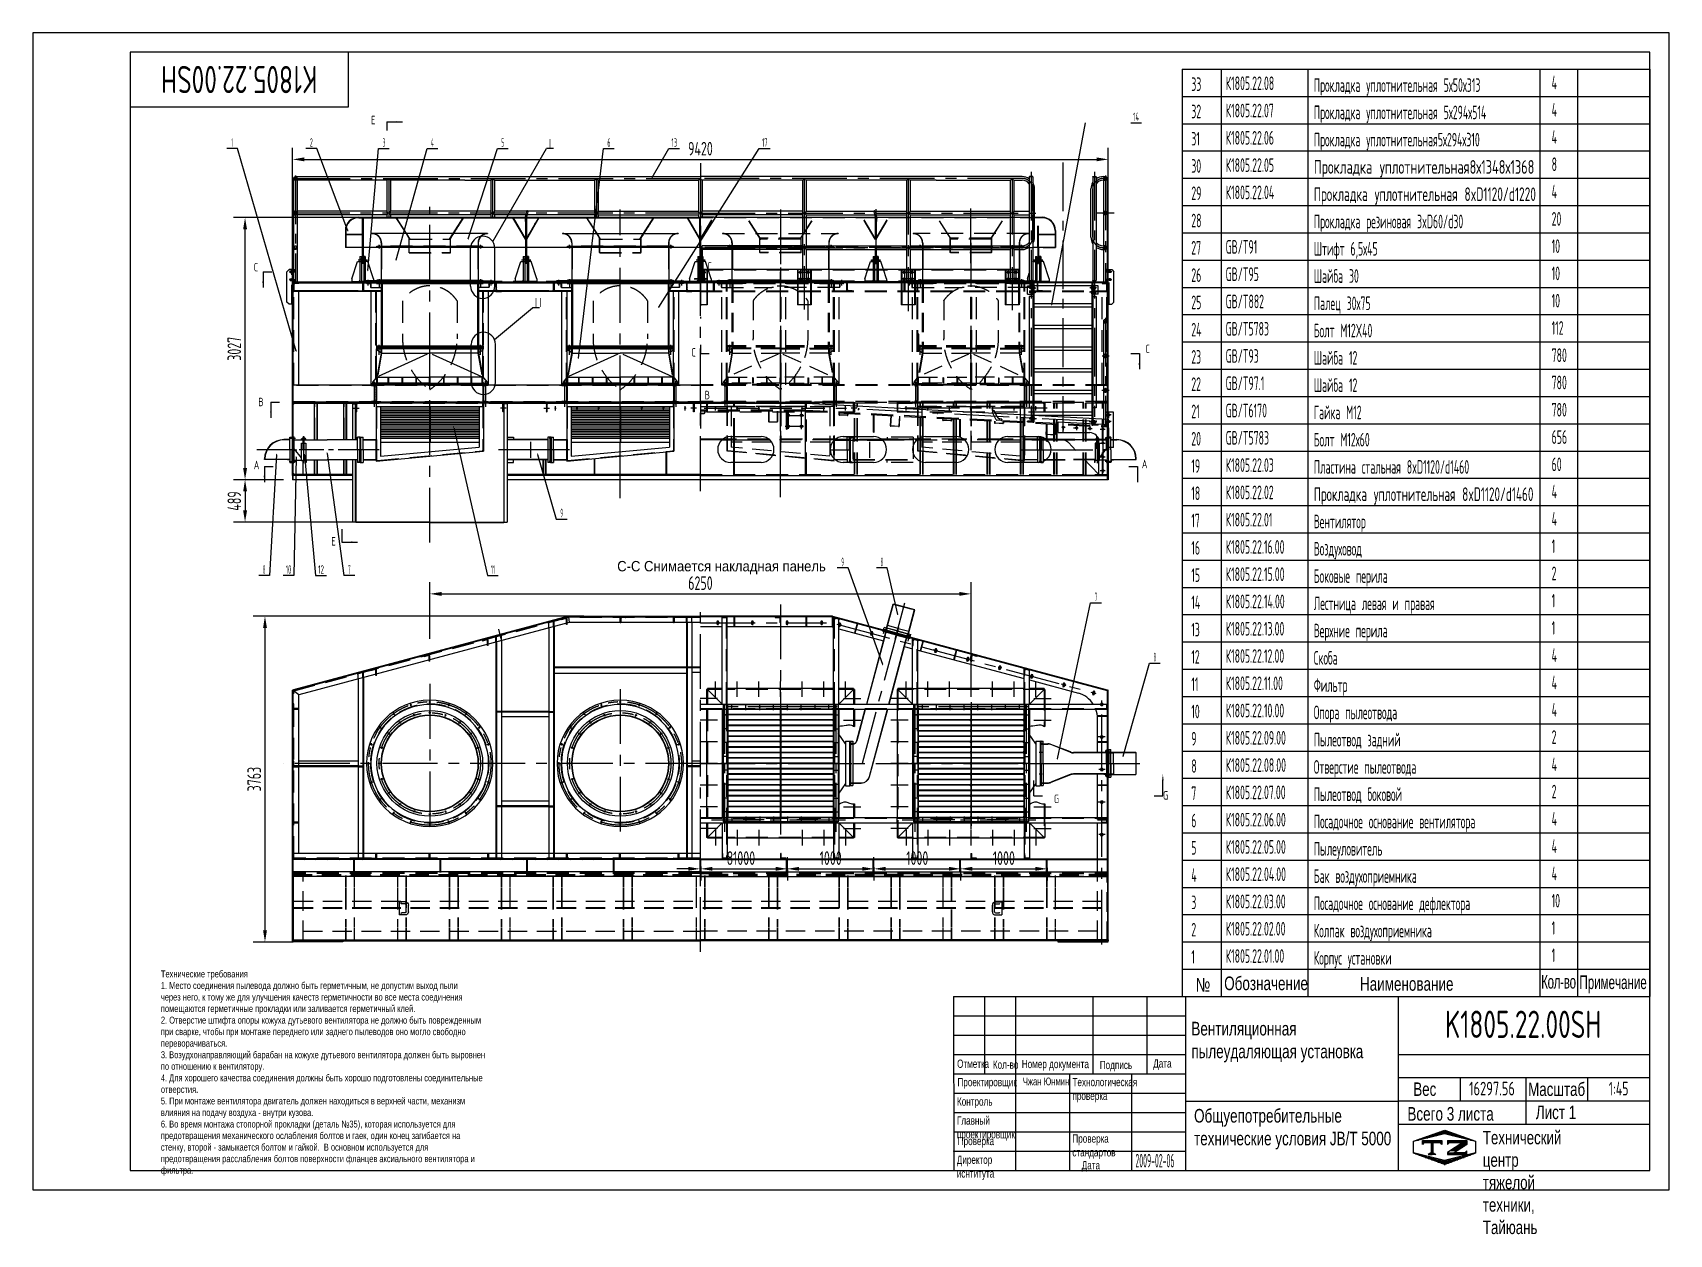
# Model space of a CAD drawing. Header units: millimetres. Extents: x 0 to 18900, y -513 to 13365.
import ezdxf
from ezdxf.enums import TextEntityAlignment as Align

# ---------------------------------------------------------------- set-up
doc = ezdxf.new("R2010")
doc.units = ezdxf.units.MM
doc.header["$LTSCALE"] = 450
doc.header["$MEASUREMENT"] = 0
for name, pattern in [('CENTER', [2, 1.25, -0.25, 0.25, -0.25]), ('F', [0.75, 0.5, -0.25]), ('G', [2, 1.25, -0.25, 0.25, -0.25])]:
    doc.linetypes.add(name, pattern=pattern)
for name, color, linetype in [('01', 7, 'Continuous'), ('02', 1, 'Continuous'), ('04', 2, 'F'), ('05', 4, 'G'), ('08', 1, 'Continuous'), ('11', 3, 'Continuous'), ('CENTER', 1, 'CENTER'), ('THICK', 7, 'Continuous')]:
    doc.layers.add(name, color=color, linetype=linetype)
doc.styles.add('HZLIB', font='TXT.shx', dxfattribs={"width": 0.5, "height": 157.5})
doc.styles.get("Standard").update_dxf_attribs({"font": 'isocp', "width": 0.707, "bigfont": 'intecad.shx'})
doc.dimstyles.new('INTE', dxfattribs={"dimscale": 45, "dimtxt": 3.5, "dimasz": 3, "dimexe": 3, "dimexo": 0, "dimgap": 1, "dimtad": 1, "dimdsep": 46, "dimtxsty": 'Standard', "dimcen": 0, "dimclrd": 1, "dimclre": 1, "dimclrt": 3, "dimaunit": 1, "dimadec": 1, "dimazin": 0, "dimtfac": 1, "dimtmove": 0, "dimatfit": 0, "dimfxl": 0, "dimarcsym": 0})
pattern_1 = [(45, (1002, 274.823), (-6.735192, 6.735192), [])]
pattern_2 = [(120, (33914.18, 7453.533), (27.496307, 15.875), [])]
pattern_3 = [(45, (1002, 723.301), (-6.735192, 6.735192), [])]
pattern_4 = [(45, (33914.18, 7453.533), (11.22532, -11.22532), [])]
pattern_5 = [(45, (1663.889, -1872.161), (-8.838835, 8.838835), [])]
pattern_6 = [(135, (1663.889, -1872.161), (-8.838835, -8.838835), [])]

msp = doc.modelspace()

# ---------------------------------------------------------------- texts
at = {"style": 'HZLIB', "width": 0.5}
for s, p in [('К1805.22.08', (13777.003, 12702.42)), ('4', (17541.443, 12711.469)), ('33', (13380, 12692.014)), ('Прокладка уплотнительная 5х50х313', (14794.78, 12681.174)), ('32', (13380, 12377.014)), ('К1805.22.07', (13777.003, 12387.42)), ('Прокладка уплотнительная 5х294х514', (14794.78, 12366.174)), ('4', (17541.443, 12396.469)), ('31', (13380, 12062.014)), ('К1805.22.06', (13777.003, 12072.42)), ('Прокладка уплотнительная5х294х310', (14794.78, 12051.174)), ('4', (17541.443, 12081.469)), ('К1805.22.05', (13777.003, 11757.42)), ('8', (17541.443, 11766.469)), ('30', (13380, 11747.014)), ('29', (13380, 11432.014)), ('К1805.22.04', (13777.003, 11442.42)), ('4', (17541.443, 11451.469)), ('28', (13380, 11117.014)), ('Прокладка резиновая 3xD60/d30', (14794.78, 11106.174)), ('20', (17541.443, 11136.469)), ('GB/T91', (13777.003, 10812.42)), ('10', (17541.443, 10821.469)), ('27', (13380, 10802.014)), ('Штифт 6,5х45', (14794.78, 10791.174)), ('26', (13380, 10487.014)), ('GB/T95', (13777.003, 10497.42)), ('Шайба 30', (14794.78, 10476.174)), ('10', (17541.443, 10506.469)), ('25', (13380, 10172.014)), ('GB/T882', (13777.003, 10182.42)), ('Палец 30х75', (14794.78, 10161.174)), ('10', (17541.443, 10191.469)), ('GB/T5783', (13777.003, 9867.42)), ('112', (17541.443, 9876.469)), ('24', (13380, 9857.014)), ('Болт M12X40', (14794.78, 9846.174)), ('23', (13380, 9542.014)), ('GB/T93', (13777.003, 9552.42)), ('Шайба 12', (14794.78, 9531.174)), ('780', (17541.443, 9561.469)), ('22', (13380, 9227.014)), ('GB/T97.1', (13777.003, 9237.42)), ('Шайба 12', (14794.78, 9216.174)), ('780', (17541.443, 9246.469)), ('GB/T6170', (13777.003, 8922.42)), ('780', (17541.443, 8931.469)), ('21', (13380, 8912.014)), ('Гайка М12', (14794.78, 8901.174)), ('20', (13380, 8597.014)), ('GB/T5783', (13777.003, 8607.42)), ('Болт M12х60', (14794.78, 8586.174)), ('656', (17541.443, 8616.469)), ('19', (13380, 8282.014)), ('К1805.22.03', (13777.003, 8292.42)), ('Пластина стальная 8xD1120/d1460', (14794.78, 8271.174)), ('60', (17541.443, 8301.469)), ('К1805.22.02', (13777.003, 7977.42)), ('4', (17541.443, 7986.469)), ('18', (13380, 7967.014)), ('17', (13380, 7652.014)), ('К1805.22.01', (13777.003, 7662.42)), ('Вентилятор', (14794.78, 7641.174)), ('4', (17541.443, 7671.469)), ('16', (13380, 7337.014)), ('К1805.22.16.00', (13777.003, 7347.42)), ('Воздуховод', (14794.78, 7326.174)), ('1', (17541.443, 7356.469)), ('К1805.22.15.00', (13777.003, 7032.42)), ('2', (17541.443, 7041.469)), ('15', (13380, 7022.014)), ('Боковые перила', (14794.78, 7011.174)), ('14', (13380, 6707.014)), ('К1805.22.14.00', (13777.003, 6717.42)), ('Лестница левая и правая', (14794.78, 6696.174)), ('1', (17541.443, 6726.469)), ('13', (13380, 6392.014)), ('К1805.22.13.00', (13777.003, 6402.42)), ('Верхние перила', (14794.78, 6381.174)), ('1', (17541.443, 6411.469)), ('К1805.22.12.00', (13777.003, 6087.42)), ('4', (17541.443, 6096.469)), ('12', (13380, 6077.015)), ('Скоба', (14794.78, 6066.174)), ('11', (13380, 5762.015)), ('К1805.22.11.00', (13777.003, 5772.42)), ('Фильтр', (14794.78, 5751.174)), ('4', (17541.443, 5781.469)), ('10', (13380, 5447.015)), ('К1805.22.10.00', (13777.003, 5457.42)), ('Опора пылеотвода', (14794.78, 5436.174)), ('4', (17541.443, 5466.469)), ('К1805.22.09.00', (13777.003, 5142.42)), ('2', (17541.443, 5151.469)), ('9', (13380, 5132.015)), ('Пылеотвод задний', (14794.78, 5121.174)), ('8', (13380, 4817.015)), ('К1805.22.08.00', (13777.003, 4827.42)), ('Отверстие пылеотвода', (14794.78, 4806.174)), ('4', (17541.443, 4836.469)), ('7', (13380, 4502.015)), ('К1805.22.07.00', (13777.003, 4512.42)), ('Пылеотвод боковой', (14794.78, 4491.174)), ('2', (17541.443, 4521.469)), ('К1805.22.06.00', (13777.003, 4197.42)), ('4', (17541.443, 4206.469)), ('6', (13380, 4187.015)), ('Посадочное основание вентилятора', (14794.78, 4176.174)), ('5', (13380, 3872.015)), ('К1805.22.05.00', (13777.003, 3882.42)), ('Пылеуловитель', (14794.78, 3861.174)), ('4', (17541.443, 3891.469)), ('4', (13380, 3557.015)), ('К1805.22.04.00', (13777.003, 3567.42)), ('Бак воздухоприемника', (14794.78, 3546.174)), ('4', (17541.443, 3576.469)), ('К1805.22.03.00', (13777.003, 3252.42)), ('10', (17541.443, 3261.469)), ('3', (13380, 3242.015)), ('Посадочное основание дефлектора', (14794.78, 3231.174)), ('2', (13380, 2927.015)), ('К1805.22.02.00', (13777.003, 2937.42)), ('Колпак воздухоприемника', (14794.78, 2916.174)), ('1', (17541.443, 2946.469)), ('1', (13380, 2612.015)), ('К1805.22.01.00', (13777.003, 2622.42)), ('Корпус установки', (14794.78, 2601.174)), ('1', (17541.443, 2631.469))]:
    msp.add_text(s, height=157.5, dxfattribs=at).set_placement(p)
at = {"style": 'HZLIB'}
for s, width, p, p2 in [('Прокладка уплотнительная8х1348х1368', 0.478055, (14794.78, 11736.174), (17342.216, 11736.174)), ('Прокладка уплотнительная 8xD1120/d1220', 0.450388, (14794.78, 11421.174), (17360.303, 11421.174)), ('Прокладка уплотнительная 8xD1120/d1460', 0.445348, (14794.78, 7956.174), (17331.596, 7956.174))]:
    msp.add_text(s, height=157.5, dxfattribs=dict(at, width=width)).set_placement(p, p2, align=Align.FIT)
at = {"insert": (11434.817, 1297.482), "char_height": 89.0842, "attachment_point": 1}
msp.add_mtext('{\\fArial|b0|i0|c204|p34;\\C3;Чжан Юнмин}', dxfattribs=at)
at = {"layer": '01', "attachment_point": 1}
for s, insert, char_height in [('{\\fArial|b0|i0|c204|p34;Отметка}', (10675.397, 1504.865), 95.19397), ('{\\fArial|b0|i0|c204|p34;Кол-во}', (11088.223, 1493.914), 95.19397), ('{\\fArial|b0|i0|c204|p34;Номер документа}', (11422.618, 1501.239), 95.19397), ('{\\fArial|b0|i0|c204|p34;Подпись}', (12323.049, 1490.264), 95.19397), ('{\\fArial|b0|i0|c204|p34;Дата}', (12940.462, 1508.515), 95.19397), ('{\\fArial|b0|i0|c204|p34;Проектировщик}', (10679.586, 1292.229), 95.19397), ('{\\fArial|b0|i0|c204|p34;Технологическая\\Pпроверка}', (12007.529, 1292.945), 95.19397), ('{\\fArial|b0|i0|c204|p34;Вес}', (15944.573, 1241.039), 155.48348), ('{\\fArial|b0|i0|c204|p34;Контроль}', (10674.119, 1068.003), 95.19397), ('{\\fArial|b0|i0|c204|p34;Главный\\Pпроектировщик}', (10673.276, 848.898), 95.19397), ('{\\fArial|b0|i0|c204|p34;Проверка}', (10682.579, 612.147), 95.19397), ('{\\fArial|b0|i0|c204|p34;Проверка\\Pстандартов}', (12006.617, 640.43), 95.19397), ('{\\fArial|b0|i0|c204|p34;Директор\\Pиснтитута}', (10671.811, 395.861), 95.19397), ('{\\fArial|b0|i0|c204|p34;Дата}', (12114.773, 332.234), 95.19397)]:
    msp.add_mtext(s, dxfattribs=dict(at, insert=insert, char_height=char_height))
at = {"layer": '01', "insert": (16746.985, 681.831), "char_height": 155.48348, "width": 7.30666, "attachment_point": 1}
msp.add_mtext('{\\fArial|b0|i0|c204|p34;Технический центр\\Pтяжелой техники, Тайюань}', dxfattribs=at)
at = {"layer": '02', "ltscale": 1.125, "width": 0.605172}
for p, p2 in [((7149.496, 11684.663), (7161.496, 11684.663)), ((3634.37, 11067.215), (3646.37, 11067.215)), ((5023.799, 10973.791), (5035.799, 10973.791)), ((3864.475, 10609.488), (3876.475, 10609.488)), ((4189.778, 10730.217), (4201.778, 10730.217)), ((11763.294, 10214.314), (11775.294, 10214.314)), ((7223.037, 10183.814), (7235.037, 10183.814)), ((3038.135, 9678.103), (3050.135, 9678.103)), ((6297.62, 9597.669), (6309.62, 9597.669)), ((4855.869, 8790.541), (4867.869, 8790.541)), ((3393.176, 8495.353), (3405.176, 8495.353)), ((5821.86, 8484.191), (5833.86, 8484.191)), ((2809.944, 8479.017), (2821.944, 8479.017)), ((3034.96, 8450.999), (3046.96, 8450.999)), ((3134.317, 8477.229), (3146.317, 8477.229)), ((9983, 6637.375), (9995, 6637.375)), ((9810.348, 6057.685), (9822.348, 6057.685)), ((11827.856, 4967.84), (11839.856, 4967.84)), ((12585.677, 4999.075), (12597.677, 4999.075))]:
    msp.add_text('\\M+5A1F1', height=20, dxfattribs=at).set_placement(p, p2, align=Align.FIT)
at = {"layer": '04', "attachment_point": 1}
for s, insert, char_height in [('{\\fArial|b0|i0|c204|p34;\\W0.9;\\C3;С-С Снимается накладная панель}', (6749.769, 7263.876), 120), ('{\\fArial|b0|i0|c204|p34;\\C3;Технические требования\\P1. Место соединения пылевода должно быть герметичным, не допустим выход пыли\\Pчерез него, к тому же для улучшения качеств герметичности во все места соединения\\Pпомещаются герметичные прокладки или заливается герметичный клей.\\P2. Отверстие штифта опоры кожуха дутьевого вентилятора не должно быть поврежденным\\Pпри сварке, чтобы при монтаже переднего или заднего пылеводов оно могло свободно \\Pпереворачиваться.\\P3. Возудхонаправляющий барабан на кожухе дутьевого вентилятора должен быть выровнен\\Pпо отношению к вентилятору.\\P4. Для хорошего качества соединения должны быть хорошо подготовлены соединительные\\Pотверстия.\\P5. При монтаже вентилятора двигатель должен находиться в верхней части, механизм\\Pвлияния на подачу воздуха - внутри кузова.\\P6. Во время монтажа стопорной прокладки (деталь №35), которая используется для\\Pпредотвращения механического ослабления болтов и гаек, один конец загибается на\\Pстенку, второй - замыкается болтом и гайкой.  В основном используется для \\Pпредотвращения расслабления болтов поверхности фланцев аксиального вентилятора и\\Pфильтра.}', (1480.055, 2534.014), 80), ('{\\fArial|b0|i0|c204|p34;\\C0;Обозначение}', (13760.008, 2464.342), 157.5), ('{\\fArial|b0|i0|c204|p34;\\C0;Наименование}', (15328.014, 2457.959), 157.5), ('{\\fArial|b0|i0|c204|p34;\\W0.607;\\T0.95;\\C0;Кол-во}', (17421.05, 2482.774), 157.5), ('{\\fArial|b0|i0|c204|p34;\\W0.607;\\C0;Примечание}', (17862.677, 2476.863), 157.5), ('{\\fArial|b0|i0|c204|p34;\\C0;№}', (13432.419, 2446.276), 157.5), ('{\\fArial|b0|i0|c204|p34;\\C3;Вентиляционная\\Pпылеудаляющая установка}', (13381.122, 1941.204), 157.5), ('{\\fArial|b0|i0|c204|p34;\\C0;Общуепотребительные\\Pтехнические условия \\fArial|b0|i0|c0|p34;JB/T 5000}', (13412.151, 934.817), 157.5), ('{\\fArial|b0|i0|c204|p34;\\C0;Всего 3 листа}', (15875.781, 957.073), 157.5), ('{\\fArial|b0|i0|c204|p34;\\C0;Лист 1}', (17358.159, 974.549), 157.5)]:
    msp.add_mtext(s, dxfattribs=dict(at, insert=insert, char_height=char_height))
at = {"layer": '05', "insert": (17270.915, 1240.303), "char_height": 155.5457, "attachment_point": 1}
msp.add_mtext('{\\fArial|b0|i0|c204|p34;\\C0;Масштаб}', dxfattribs=at)
at = {"layer": '11', "width": 0.694153}
msp.add_text('K1805.22.00SH', height=315, rotation=180, dxfattribs=at).set_placement((3287.512, 12982.5), (1482.488, 12982.5), align=Align.FIT)
at = {"layer": '11', "ltscale": 1.125, "width": 0.707}
for s, p in [('E', (3906.228, 12277.716)), ('C', (2552.156, 10578.948)), ('C', (7791.55, 10590.149)), ('C', (7606.325, 9594.68)), ('C', (12850.322, 9634.942)), ('B', (2605.653, 9021.877)), ('B', (7760.415, 9101.736)), ('A', (2552.984, 8293.926)), ('A', (12808.981, 8305.757)), ('E', (3449.146, 7412.518)), ('G', (11793.161, 4438.136)), ('G', (13053.73, 4477.831))]:
    msp.add_text(s, height=98, dxfattribs=at).set_placement(p, align=Align.BOTTOM_LEFT)
at = {"layer": '11', "ltscale": 1.125}
for s, height, width, p, p2 in [('14', 98.9949, 0.614783, (12707.383, 12344.75), (12777.373, 12344.75)), ('1', 98.995, 0.404, (2294.892, 12047.103), (2308.89, 12047.103)), ('2', 98.995, 0.562593, (3200.76, 12047.103), (3234.736, 12047.103)), ('3', 98.995, 0.527686, (4040.84, 12047.103), (4071.735, 12047.103)), ('4', 98.995, 0.543846, (4598.696, 12047.103), (4633.69, 12047.103)), ('5', 98.995, 0.527686, (5412.468, 12047.103), (5443.362, 12047.103)), ('6', 98.995, 0.600695, (6636.407, 12047.103), (6672.063, 12047.103)), ('13', 98.9949, 0.609833, (7376.206, 12047.103), (7442.095, 12047.103)), ('17', 98.9949, 0.606, (8421.859, 12047.103), (8484.849, 12047.103)), ('9', 98.995, 0.45496, (6094.68, 7768.59), (6122.676, 7768.59)), ('8', 98.995, 0.514182, (2658.185, 7115.884), (2686.181, 7115.884)), ('10', 98.9949, 0.606076, (2922.849, 7115.884), (2985.895, 7115.884)), ('12', 98.9949, 0.611465, (3295.583, 7115.884), (3362.777, 7115.884)), ('7', 98.995, 0.514182, (3642.605, 7115.884), (3670.601, 7115.884)), ('11', 98.9949, 0.582235, (5290.257, 7115.884), (5339.249, 7115.884)), ('9', 98.995, 0.45496, (9339.687, 7202.743), (9367.683, 7202.743)), ('8', 98.995, 0.514182, (9792.304, 7202.743), (9820.3, 7202.743)), ('7', 98.995, 0.514182, (12265.062, 6798.835), (12293.058, 6798.835)), ('8', 98.995, 0.514182, (12945.281, 6104.06), (12973.277, 6104.06))]:
    msp.add_text(s, height=height, dxfattribs=dict(at, width=width)).set_placement(p, p2, align=Align.FIT)
at = {"layer": '11', "ltscale": 1.125, "width": 0.707}
for p in [(5974.377, 12027.103), (5812.657, 10189.012), (5861.542, 10189.012)]:
    msp.add_text('\\M+5A2F1', height=100, dxfattribs=at).set_placement(p, align=Align.CENTER)
at = {"layer": '11'}
for s, height, width, p, p2 in [('K1805.22.00SH', 315, 0.694153, (16309.988, 1755), (18115.012, 1755)), ('16297.56', 157.5, 0.685371, (16587.865, 1091.25), (17117.135, 1091.25)), ('1:45', 157.5, 0.658607, (18201.341, 1091.25), (18428.659, 1091.25)), ('2009-02-06', 157.5, 0.413893, (12735, 258.75), (13185, 258.75))]:
    msp.add_text(s, height=height, dxfattribs=dict(at, width=width)).set_placement(p, p2, align=Align.FIT)

# ---------------------------------------------------------------- blocks, each defined once
blk = doc.blocks.new('*U119', base_point=(9704, 9743))
at = {"layer": '01'}
blk.add_circle((9704, 9743), 2, dxfattribs=at)
at = {"layer": '02'}
blk.add_arc((9704, 9743), 3, 260, 170, dxfattribs=at)
blk = doc.blocks.new('rew')
at = {"layer": '02', "linetype": 'Continuous'}
h = blk.add_hatch(dxfattribs=at)
h.set_pattern_fill('LINE', color=1, scale=3, angle=-45, style=0)
h.set_pattern_definition([(315, (44667.814, 4208.05), (6.735192, 6.735192), [])])
h.paths.add_polyline_path([(35482, -16781), (35482, -16617, 0.414214), (35464, -16599), (35422, -16599), (35422, -16607), (35464, -16607, -0.414214), (35474, -16617), (35474, -16781, -0.414214), (35464, -16791), (35422, -16791), (35422, -16799), (35464, -16799, 0.414214)])
at = {"layer": '01'}
for p, q in [((35422, -16599), (35464, -16599)), ((35422, -16607), (35422, -16599)), ((35422, -16607), (35464, -16607)), ((35474, -16617), (35474, -16781)), ((35482, -16617), (35482, -16781)), ((35464, -16791), (35422, -16791)), ((35422, -16799), (35422, -16791)), ((35464, -16799), (35422, -16799))]:
    blk.add_line(p, q, dxfattribs=at)
for centre, radius, start, end in [((35464, -16617), 18, 0, 90), ((35464, -16617), 10, 0, 90), ((35464, -16781), 10, 270, 0), ((35464, -16781), 18, 270, 0)]:
    blk.add_arc(centre, radius, start, end, dxfattribs=at)
blk = doc.blocks.new('rerwe')
at = {"layer": '01', "color": 7, "linetype": 'Continuous'}
for centre, radius in [((27129, -16830), 730), ((27129, -16830), 680), ((26711, -16255), 7), ((26909, -16155), 7), ((27129, -16120), 7), ((27348, -16155), 7), ((27546, -16255), 7), ((26554, -16413), 7), ((27703, -16413), 7), ((26453, -16610), 7), ((27804, -16610), 7), ((26419, -16830), 7), ((27839, -16830), 7), ((26453, -17049), 7), ((27804, -17049), 7), ((26554, -17247), 7), ((27703, -17247), 7), ((26711, -17404), 7), ((26909, -17505), 7), ((27129, -17540), 7), ((27348, -17505), 7), ((27546, -17404), 7)]:
    blk.add_circle(centre, radius, dxfattribs=at)
at = {"layer": '04', "color": 2, "linetype": 'F'}
blk.add_circle((27129, -16830), 685, dxfattribs=at)
at = {"layer": '05'}
for p, q in [((26699, -16239), (26722, -16270)), ((26903, -16135), (26915, -16172)), ((27129, -16099), (27129, -16138)), ((27354, -16135), (27342, -16172)), ((27558, -16239), (27535, -16270)), ((26537, -16400), (26569, -16423)), ((27720, -16400), (27688, -16423)), ((26434, -16604), (26471, -16616)), ((27823, -16604), (27786, -16616)), ((26398, -16830), (26437, -16830)), ((27859, -16830), (27820, -16830)), ((26434, -17056), (26471, -17044)), ((27823, -17056), (27786, -17044)), ((26537, -17259), (26569, -17236)), ((27720, -17259), (27688, -17236)), ((26699, -17421), (26722, -17389)), ((26903, -17525), (26915, -17488)), ((27129, -17561), (27129, -17521)), ((27354, -17525), (27342, -17488)), ((27558, -17421), (27535, -17389))]:
    blk.add_line(p, q, dxfattribs=at)
at = {"layer": '05', "color": 4, "linetype": 'G'}
blk.add_circle((27129, -16830), 710, dxfattribs=at)
blk = doc.blocks.new('ewrwer')
at = {"layer": '05'}
for p, q in [((3710, 3669), (4179, 3669)), ((3724, 2228), (3724, 3702)), ((3806, 3642), (3806, 3702)), ((3966, 3642), (3966, 3702)), ((4126, 3631), (4126, 3691)), ((4179, 3669), (5076, 3669)), ((4286, 3631), (4286, 3691)), ((4446, 3631), (4446, 3691)), ((4606, 3631), (4606, 3691)), ((4766, 3631), (4766, 3691)), ((4926, 3642), (4926, 3702)), ((5009, 2228), (5009, 3702)), ((3752, 3577), (3692, 3577)), ((3752, 3417), (3692, 3417)), ((4980, 3577), (5040, 3577)), ((4980, 3417), (5040, 3417)), ((3752, 3257), (3692, 3257)), ((4980, 3257), (5040, 3257)), ((3752, 3097), (3692, 3097)), ((3752, 3097), (3692, 3097)), ((4980, 3097), (5040, 3097)), ((4980, 3097), (5040, 3097)), ((3752, 2937), (3692, 2937)), ((4980, 2937), (5040, 2937)), ((3752, 2777), (3692, 2777)), ((4980, 2777), (5040, 2777)), ((3752, 2617), (3692, 2617)), ((4980, 2617), (5040, 2617)), ((4179, 2364), (3585, 2364)), ((3752, 2457), (3692, 2457)), ((3806, 2392), (3806, 2332)), ((3934, 2364), (4179, 2364)), ((3966, 2392), (3966, 2332)), ((4126, 2403), (4126, 2343)), ((5162, 2364), (4179, 2364)), ((4286, 2403), (4286, 2343)), ((4446, 2403), (4446, 2343)), ((4553, 2364), (4798, 2364)), ((4606, 2403), (4606, 2343)), ((4766, 2403), (4766, 2343)), ((4926, 2392), (4926, 2332)), ((4980, 2457), (5040, 2457))]:
    blk.add_line(p, q, dxfattribs=at)
blk = doc.blocks.new('*U120')
at = {"layer": '01'}
for p, q in [((0, 100), (5, 100)), ((0, 100), (0, 0)), ((0, 0), (63, 0)), ((8, 18), (8, 97)), ((60, 8), (18, 8)), ((63, 0), (63, 5))]:
    blk.add_line(p, q, dxfattribs=at)
for centre, radius, start, end in [((5, 97), 2.64, 359.954, 90), ((18, 18), 10, 180, 270), ((60, 5), 2.64, 0, 89.9895)]:
    blk.add_arc(centre, radius, start, end, dxfattribs=at)
blk = doc.blocks.new('*D128')
at = {"layer": '08', "color": 1, "lineweight": -2, "ltscale": 1.125}
for p, q in [((6364, 6626), (2547, 6626)), ((2682, 6491), (2682, 2998)), ((3006, 2863), (2547, 2863))]:
    blk.add_line(p, q, dxfattribs=at)
at = {"layer": '08', "color": 1, "ltscale": 1.125}
for points in [[(2660, 6491), (2705, 6491), (2682, 6626)], [(2660, 2998), (2705, 2998), (2682, 2863)]]:
    blk.add_solid(points, dxfattribs=at)
at = {"layer": 'DEFPOINTS', "color": 0, "ltscale": 1.125}
for p in [(6364, 6626), (2682, 2863), (3006, 2863)]:
    blk.add_point(p, dxfattribs=at)
at = {"layer": '08', "color": 3, "ltscale": 1.125, "insert": (2558, 4744), "char_height": 157.5, "attachment_point": 5, "rotation": 90}
blk.add_mtext('3763', dxfattribs=at)
blk = doc.blocks.new('*U121')
at = {"layer": '01'}
for p, q in [((0, 180), (7, 180)), ((0, 180), (0, 0)), ((0, 0), (110, 0)), ((10, 24), (10, 177)), ((107, 10), (24, 10)), ((110, 0), (110, 7))]:
    blk.add_line(p, q, dxfattribs=at)
for centre, radius, start, end in [((7, 177), 3.3, 359.9541, 90), ((24, 24), 14, 180, 270), ((107, 7), 3.3, 0, 89.9785)]:
    blk.add_arc(centre, radius, start, end, dxfattribs=at)
blk = doc.blocks.new('*U78', base_point=(-2083, -1034))
at = {"layer": '01', "color": 7, "linetype": 'Continuous'}
for p, q in [((-2191, -996), (-2191, -920)), ((-2083, -882), (-2083, -1034))]:
    blk.add_line(p, q, dxfattribs=at)
at = {"layer": '01'}
for p, q in [((-2166, -996), (-2166, -920)), ((-2153, -882), (-2083, -882)), ((-2153, -907), (-2116, -907)), ((-2153, -1009), (-2116, -1009)), ((-2153, -1034), (-2083, -1034))]:
    blk.add_line(p, q, dxfattribs=at)
for centre, radius, start, end in [((-2153, -920), 38, 90, 180), ((-2153, -920), 13, 90, 180), ((-2116, -894), 12.5, 24.9502, 90), ((-2116, -894), 12.5, 270, 336.6079), ((-2153, -996), 38, 180, 270), ((-2153, -996), 13, 180, 270), ((-2116, -1021), 12.5, 33.3357, 90), ((-2116, -1021), 12.5, 270, 334.8043)]:
    blk.add_arc(centre, radius, start, end, dxfattribs=at)
blk = doc.blocks.new('w')
for p, q in [((41564, -5397), (41564, -4617)), ((50972, -5385), (50972, -4629)), ((50984, -5397), (50984, -4617))]:
    blk.add_line(p, q)
at = {"layer": '01'}
for p, q in [((41564, -5373), (41564, -5385)), ((41564, -5385), (41686, -5385)), ((41575, -5397), (41564, -5397)), ((41572, -5373), (41686, -5373)), ((42144, -5397), (41575, -5397)), ((41686, -5373), (46274, -5373)), ((41686, -5385), (46274, -5385)), ((50861, -5373), (46274, -5373)), ((50861, -5385), (46274, -5385)), ((50861, -5385), (46274, -5385)), ((50404, -5397), (50973, -5397)), ((50976, -5373), (50861, -5373)), ((50984, -5385), (50861, -5385)), ((50973, -5397), (50984, -5397)), ((50984, -5373), (50984, -5385))]:
    blk.add_line(p, q, dxfattribs=at)
at = {"layer": '01', "color": 7, "linetype": 'Continuous'}
for p, q in [((42144, -5385), (42144, -5397)), ((50404, -5385), (50404, -5397)), ((50404, -5385), (50404, -5397))]:
    blk.add_line(p, q, dxfattribs=at)
at = {"layer": '04', "color": 2, "linetype": 'F'}
for p, q in [((41564, -4617), (46274, -4617)), ((41564, -4617), (46274, -4617)), ((41564, -4629), (46274, -4629)), ((41576, -5385), (41576, -4629)), ((41687, -5373), (41687, -4629)), ((42175, -4629), (42175, -4769)), ((42178, -4629), (42178, -4769)), ((42274, -4629), (42274, -4769)), ((42277, -4629), (42277, -4769)), ((42774, -4629), (42774, -4769)), ((42777, -4629), (42777, -4769)), ((42873, -4629), (42873, -4769)), ((42876, -4629), (42876, -4769)), ((43373, -4629), (43373, -4769)), ((43376, -4629), (43376, -4769)), ((43472, -4629), (43472, -4769)), ((43475, -4629), (43475, -4769)), ((43972, -4629), (43972, -4769)), ((43975, -4629), (43975, -4769)), ((44071, -4629), (44071, -4769)), ((44074, -4629), (44074, -4769)), ((44572, -4629), (44572, -4769)), ((44575, -4629), (44575, -4769)), ((44670, -4629), (44670, -4769)), ((44673, -4629), (44673, -4769)), ((45384, -4629), (45384, -4769)), ((45387, -4629), (45387, -4769)), ((45483, -4629), (45483, -4769)), ((45486, -4629), (45486, -4769)), ((46223, -4629), (46223, -4769)), ((46226, -4629), (46226, -4769)), ((50984, -4617), (46274, -4617)), ((50984, -4617), (46274, -4617)), ((50984, -4629), (46274, -4629)), ((46321, -4629), (46321, -4769)), ((46324, -4629), (46324, -4769)), ((47062, -4629), (47062, -4769)), ((47065, -4629), (47065, -4769)), ((47161, -4629), (47161, -4769)), ((47164, -4629), (47164, -4769)), ((47874, -4629), (47874, -4769)), ((47877, -4629), (47877, -4769)), ((47973, -4629), (47973, -4769)), ((47976, -4629), (47976, -4769)), ((48473, -4629), (48473, -4769)), ((48476, -4629), (48476, -4769)), ((48572, -4629), (48572, -4769)), ((48575, -4629), (48575, -4769)), ((49072, -4629), (49072, -4769)), ((49075, -4629), (49075, -4769)), ((49171, -4629), (49171, -4769)), ((49174, -4629), (49174, -4769)), ((49671, -4629), (49671, -4769)), ((49674, -4629), (49674, -4769)), ((49770, -4629), (49770, -4769)), ((49773, -4629), (49773, -4769)), ((50271, -4629), (50271, -4769)), ((50274, -4629), (50274, -4769)), ((50369, -4629), (50369, -4769)), ((50372, -4629), (50372, -4769)), ((50861, -5373), (50861, -4629)), ((42175, -4777), (42175, -4796)), ((42175, -4796), (42175, -5225)), ((42178, -4777), (42178, -4796)), ((42178, -4796), (42178, -5225)), ((42274, -4777), (42274, -5225)), ((42277, -4777), (42277, -5225)), ((42774, -4777), (42774, -4796)), ((42774, -4796), (42774, -5225)), ((42777, -4777), (42777, -4796)), ((42777, -4796), (42777, -5225)), ((42873, -4777), (42873, -5225)), ((42876, -4777), (42876, -5225)), ((43373, -4777), (43373, -4796)), ((43373, -4796), (43373, -4927)), ((43376, -4777), (43376, -4796)), ((43376, -4796), (43376, -4926)), ((43472, -4777), (43472, -5225)), ((43475, -4777), (43475, -5225)), ((43972, -4777), (43972, -4796)), ((43972, -4796), (43972, -5225)), ((43975, -4777), (43975, -4796)), ((43975, -4796), (43975, -5225)), ((44071, -4777), (44071, -5225)), ((44074, -4777), (44074, -5225)), ((44572, -4777), (44572, -4796)), ((44572, -4796), (44572, -5225)), ((44575, -4777), (44575, -4796)), ((44575, -4796), (44575, -5225)), ((44670, -4777), (44670, -5225)), ((44673, -4777), (44673, -5225)), ((45384, -4777), (45384, -4796)), ((45384, -4796), (45384, -5225)), ((45387, -4777), (45387, -4796)), ((45387, -4796), (45387, -5225)), ((45483, -4777), (45483, -5225)), ((45486, -4777), (45486, -5225)), ((46223, -4777), (46223, -4796)), ((46223, -4796), (46223, -5225)), ((46226, -4777), (46226, -4796)), ((46226, -4796), (46226, -5225)), ((46321, -4777), (46321, -5225)), ((46324, -4777), (46324, -5225)), ((47062, -4777), (47062, -5225)), ((47065, -4777), (47065, -5225)), ((47161, -4777), (47161, -4796)), ((47161, -4796), (47161, -5225)), ((47164, -4777), (47164, -4796)), ((47164, -4796), (47164, -5225)), ((47874, -4777), (47874, -5225)), ((47877, -4777), (47877, -5225)), ((47973, -4777), (47973, -4796)), ((47973, -4796), (47973, -5225)), ((47976, -4777), (47976, -4796)), ((47976, -4796), (47976, -5225)), ((48473, -4777), (48473, -5225)), ((48476, -4777), (48476, -5225)), ((48572, -4777), (48572, -4796)), ((48572, -4796), (48572, -5225)), ((48575, -4777), (48575, -4796)), ((48575, -4796), (48575, -5225)), ((49072, -4777), (49072, -5225)), ((49075, -4777), (49075, -5225)), ((49171, -4777), (49171, -4796)), ((49171, -4796), (49171, -5225)), ((49174, -4777), (49174, -4796)), ((49174, -4796), (49174, -5225)), ((49671, -4777), (49671, -5225)), ((49674, -4777), (49674, -5225)), ((49770, -4777), (49770, -4796)), ((49770, -4796), (49770, -5225)), ((49773, -4777), (49773, -4796)), ((49773, -4796), (49773, -5225)), ((50271, -4777), (50271, -5225)), ((50274, -4777), (50274, -5225)), ((50369, -4777), (50369, -4796)), ((50369, -4796), (50369, -5225)), ((50372, -4777), (50372, -4796)), ((50372, -4796), (50372, -5225)), ((50972, -4925), (41576, -4925)), ((50972, -4997), (41576, -4997)), ((50972, -5005), (41576, -5005)), ((43373, -5020), (43373, -5225)), ((43376, -5022), (43376, -5225)), ((41687, -5271), (46274, -5271)), ((42175, -5233), (42175, -5373)), ((42178, -5233), (42178, -5373)), ((42274, -5233), (42274, -5373)), ((42277, -5233), (42277, -5373)), ((42774, -5233), (42774, -5373)), ((42777, -5233), (42777, -5373)), ((42873, -5233), (42873, -5373)), ((42876, -5233), (42876, -5373)), ((43373, -5233), (43373, -5373)), ((43376, -5233), (43376, -5373)), ((43472, -5233), (43472, -5373)), ((43475, -5233), (43475, -5373)), ((43972, -5233), (43972, -5373)), ((43975, -5233), (43975, -5373)), ((44071, -5233), (44071, -5373)), ((44074, -5233), (44074, -5373)), ((44572, -5233), (44572, -5373)), ((44575, -5233), (44575, -5373)), ((44670, -5233), (44670, -5373)), ((44673, -5233), (44673, -5373)), ((45384, -5233), (45384, -5373)), ((45387, -5233), (45387, -5373)), ((45483, -5233), (45483, -5373)), ((45486, -5233), (45486, -5373)), ((46223, -5233), (46223, -5373)), ((46226, -5233), (46226, -5373)), ((50861, -5271), (46274, -5271)), ((46321, -5233), (46321, -5373)), ((46324, -5233), (46324, -5373)), ((47062, -5233), (47062, -5373)), ((47065, -5233), (47065, -5373)), ((47161, -5233), (47161, -5373)), ((47164, -5233), (47164, -5373)), ((47874, -5233), (47874, -5373)), ((47877, -5233), (47877, -5373)), ((47973, -5233), (47973, -5373)), ((47976, -5233), (47976, -5373)), ((48473, -5233), (48473, -5373)), ((48476, -5233), (48476, -5373)), ((48572, -5233), (48572, -5373)), ((48575, -5233), (48575, -5373)), ((49072, -5233), (49072, -5373)), ((49075, -5233), (49075, -5373)), ((49171, -5233), (49171, -5373)), ((49174, -5233), (49174, -5373)), ((49671, -5233), (49671, -5373)), ((49674, -5233), (49674, -5373)), ((49770, -5233), (49770, -5373)), ((49773, -5233), (49773, -5373)), ((50271, -5233), (50271, -5373)), ((50274, -5233), (50274, -5373)), ((50369, -5233), (50369, -5373)), ((50372, -5233), (50372, -5373))]:
    blk.add_line(p, q, dxfattribs=at)
at = {"layer": '04'}
for p, q in [((41572, -4629), (41572, -5373)), ((50976, -4629), (50976, -5373))]:
    blk.add_line(p, q, dxfattribs=at)
at = {"layer": '02', "xscale": -1}
blk.add_blockref('*U78', (42794, -5085), dxfattribs=at)
at = {"layer": '02'}
blk.add_blockref('*U78', (49754, -5085), dxfattribs=at)
blk = doc.blocks.new('*D129')
at = {"layer": '08', "color": 1, "lineweight": -2, "ltscale": 1.125}
for p, q in [((7572, 3708), (7437, 3708)), ((7707, 3737), (7707, 3573)), ((7707, 3708), (7715, 3708)), ((7715, 3737), (7715, 3573)), ((7850, 3708), (8119, 3708))]:
    blk.add_line(p, q, dxfattribs=at)
at = {"layer": '08', "color": 1, "ltscale": 1.125}
for points in [[(7572, 3731), (7572, 3686), (7707, 3708)], [(7850, 3731), (7850, 3686), (7715, 3708)]]:
    blk.add_solid(points, dxfattribs=at)
at = {"layer": 'DEFPOINTS', "color": 0, "ltscale": 1.125}
for p in [(7707, 3737), (7715, 3737), (7715, 3708)]:
    blk.add_point(p, dxfattribs=at)
at = {"layer": '08', "color": 3, "ltscale": 1.125, "insert": (8052, 3832), "char_height": 158, "attachment_point": 5}
blk.add_mtext('8', dxfattribs=at)
blk = doc.blocks.new('*D130')
at = {"layer": '08', "color": 1, "lineweight": -2, "ltscale": 1.125}
for p, q in [((7715, 3711), (7715, 3573)), ((7850, 3708), (8580, 3708)), ((8715, 3717), (8715, 3573))]:
    blk.add_line(p, q, dxfattribs=at)
at = {"layer": '08', "color": 1, "ltscale": 1.125}
for points in [[(7850, 3731), (7850, 3686), (7715, 3708)], [(8580, 3731), (8580, 3686), (8715, 3708)]]:
    blk.add_solid(points, dxfattribs=at)
at = {"layer": 'DEFPOINTS', "color": 0, "ltscale": 1.125}
for p in [(7715, 3711), (8715, 3717), (8715, 3708)]:
    blk.add_point(p, dxfattribs=at)
at = {"layer": '08', "color": 3, "ltscale": 1.125, "insert": (8215, 3832), "char_height": 157.5, "attachment_point": 5}
blk.add_mtext('1000', dxfattribs=at)
blk = doc.blocks.new('*D131')
at = {"layer": '08', "color": 1, "lineweight": -2, "ltscale": 1.125}
for p, q in [((8715, 3708), (8715, 3843)), ((9715, 3708), (9715, 3843)), ((8850, 3708), (9580, 3708))]:
    blk.add_line(p, q, dxfattribs=at)
at = {"layer": '08', "color": 1, "ltscale": 1.125}
for points in [[(8850, 3731), (8850, 3686), (8715, 3708)], [(9580, 3731), (9580, 3686), (9715, 3708)]]:
    blk.add_solid(points, dxfattribs=at)
at = {"layer": 'DEFPOINTS', "color": 0, "ltscale": 1.125}
for p in [(8715, 3708), (9715, 3708), (9715, 3708)]:
    blk.add_point(p, dxfattribs=at)
at = {"layer": '08', "color": 3, "ltscale": 1.125, "insert": (9215, 3832), "char_height": 157.5, "attachment_point": 5}
blk.add_mtext('1000', dxfattribs=at)
blk = doc.blocks.new('*D132')
at = {"layer": '08', "color": 1, "lineweight": -2, "ltscale": 1.125}
for p, q in [((9715, 3729), (9715, 3573)), ((9850, 3708), (10580, 3708)), ((10715, 3715), (10715, 3573))]:
    blk.add_line(p, q, dxfattribs=at)
at = {"layer": '08', "color": 1, "ltscale": 1.125}
for points in [[(9850, 3731), (9850, 3686), (9715, 3708)], [(10580, 3731), (10580, 3686), (10715, 3708)]]:
    blk.add_solid(points, dxfattribs=at)
at = {"layer": 'DEFPOINTS', "color": 0, "ltscale": 1.125}
for p in [(9715, 3729), (10715, 3715), (10715, 3708)]:
    blk.add_point(p, dxfattribs=at)
at = {"layer": '08', "color": 3, "ltscale": 1.125, "insert": (10215, 3832), "char_height": 157.5, "attachment_point": 5}
blk.add_mtext('1000', dxfattribs=at)
blk = doc.blocks.new('*D133')
at = {"layer": '08', "color": 1, "lineweight": -2, "ltscale": 1.125}
for p, q in [((10715, 3719), (10715, 3573)), ((10850, 3708), (11580, 3708)), ((11715, 3719), (11715, 3573))]:
    blk.add_line(p, q, dxfattribs=at)
at = {"layer": '08', "color": 1, "ltscale": 1.125}
for points in [[(10850, 3731), (10850, 3686), (10715, 3708)], [(11580, 3731), (11580, 3686), (11715, 3708)]]:
    blk.add_solid(points, dxfattribs=at)
at = {"layer": 'DEFPOINTS', "color": 0, "ltscale": 1.125}
for p in [(10715, 3719), (11715, 3719), (11715, 3708)]:
    blk.add_point(p, dxfattribs=at)
at = {"layer": '08', "color": 3, "ltscale": 1.125, "insert": (11215, 3832), "char_height": 157.5, "attachment_point": 5}
blk.add_mtext('1000', dxfattribs=at)
blk = doc.blocks.new('ERQWEQW')
at = {"color": 7, "linetype": 'Continuous'}
for p, q in [((1389, 10605), (1389, 10318)), ((1405, 10605), (1405, 10318)), ((1433, 10605), (1433, 10318)), ((1449, 10605), (1449, 10318))]:
    blk.add_line(p, q, dxfattribs=at)
for centre, start, end in [((1389, 10318), 90, 180), ((1449, 10318), 0, 90)]:
    blk.add_arc(centre, 10, start, end)
at = {"layer": '01', "color": 7, "linetype": 'Continuous'}
for p, q in [((1389, 10605), (1405, 10605)), ((1449, 10605), (1433, 10605)), ((1294, 10348), (1359, 10548)), ((1359, 10548), (1389, 10548)), ((1479, 10548), (1449, 10548)), ((1544, 10348), (1479, 10548)), ((1294, 10348), (1294, 10310)), ((1294, 10318), (1419, 10318)), ((1294, 10318), (1294, 10310)), ((1294, 10310), (1419, 10310)), ((1344, 10310), (1419, 10310)), ((1544, 10318), (1419, 10318)), ((1544, 10310), (1419, 10310)), ((1494, 10310), (1419, 10310)), ((1544, 10348), (1544, 10310))]:
    blk.add_line(p, q, dxfattribs=at)
at = {"layer": '04', "color": 2, "linetype": 'F'}
for p, q in [((1389, 10580), (1405, 10580)), ((1389, 10549), (1405, 10549)), ((1433, 10580), (1449, 10580)), ((1433, 10549), (1449, 10549))]:
    blk.add_line(p, q, dxfattribs=at)
at = {"layer": '05', "color": 4, "linetype": 'G'}
for p, q in [((1419, 10565), (1419, 10634)), ((1474, 10565), (1369, 10565))]:
    blk.add_line(p, q, dxfattribs=at)
blk = doc.blocks.new('ERW')
at = {"ltscale": 0.5}
for p, q in [((66969, 34142), (66969, 34283)), ((67730, 34136), (67730, 34283)), ((67730, 34136), (67730, 33989)), ((66969, 34016), (66969, 33989))]:
    blk.add_line(p, q, dxfattribs=at)
at = {"layer": '01', "ltscale": 0.5}
for p, q in [((66969, 34253), (67350, 34253)), ((67700, 34253), (67348, 34253)), ((67700, 34136), (67700, 34283)), ((67730, 34283), (67700, 34283)), ((67726, 34282), (67726, 34136)), ((67700, 34136), (67700, 33989)), ((67726, 33991), (67726, 34136)), ((67102, 34019), (67350, 34019)), ((67700, 34019), (67348, 34019)), ((67730, 33989), (67700, 33989))]:
    blk.add_line(p, q, dxfattribs=at)
at = {"layer": '01', "color": 7, "linetype": 'Continuous', "ltscale": 0.5}
for p, q in [((66969, 34250), (67071, 34250)), ((67083, 34250), (67350, 34250)), ((67700, 34250), (67348, 34250)), ((67102, 34022), (67350, 34022)), ((67700, 34022), (67348, 34022))]:
    blk.add_line(p, q, dxfattribs=at)
at = {"layer": '01', "ltscale": 0.5}
for centre, start, end in [((67727, 34282), 90, 180), ((67727, 33991), 180, 270)]:
    blk.add_arc(centre, 1.52, start, end, dxfattribs=at)
at = {"layer": '05', "ltscale": 0.5}
for p, q in [((66961, 34271), (66983, 34271)), ((67737, 34271), (67715, 34271)), ((67759, 34136), (66941, 34136)), ((66961, 34001), (66983, 34001)), ((67737, 34001), (67715, 34001))]:
    blk.add_line(p, q, dxfattribs=at)
blk = doc.blocks.new('*U122')
at = {"layer": '01'}
for p, q in [((0, 10), (-9, 5)), ((-9, 5), (-9, 0)), ((-9, -5), (-9, 0)), ((9, 5), (0, 10)), ((9, 0), (9, 5)), ((0, -10), (-9, -5)), ((9, -5), (0, -10)), ((9, 0), (9, -5))]:
    blk.add_line(p, q, dxfattribs=at)
blk.add_circle((0, 0), 4.8, dxfattribs=at)
at = {"layer": '02'}
blk.add_arc((0, 0), 6, 266.5577, 182.6113, dxfattribs=at)
at = {"layer": '05'}
for p, q in [((10, 0), (-10, 0)), ((0, 11), (0, -11))]:
    blk.add_line(p, q, dxfattribs=at)
blk = doc.blocks.new('FEWFEW')
at = {"layer": '01'}
for p, q in [((2075, 7128), (2080, 7128)), ((2075, 7128), (2075, 6828)), ((2080, 7128), (2080, 6828)), ((2075, 6828), (2080, 6828)), ((2080, 6983), (2090, 6983)), ((2080, 6858), (2169, 6858)), ((2169, 6884), (2090, 6983)), ((2222, 6855), (2222, 6831)), ((2222, 6831), (2225, 6831)), ((2225, 6855), (2225, 6831))]:
    blk.add_line(p, q, dxfattribs=at)
for radius in [6, 3]:
    blk.add_arc((2219, 6855), radius, 0, 90, dxfattribs=at)
at = {"layer": '05'}
for p, q in [((2062, 7113), (2094, 7113)), ((2062, 6843), (2096, 6843)), ((2064, 6978), (2117, 6978))]:
    blk.add_line(p, q, dxfattribs=at)
blk = doc.blocks.new('WEREWRWERWER')
at = {"layer": '01'}
for p, q in [((76481, 40224), (76531, 40224)), ((76481, 40224), (76481, 40026)), ((76500, 40091), (76500, 39984)), ((76512, 40091), (76500, 40091)), ((76512, 40091), (76512, 39984)), ((76531, 40026), (76531, 40224)), ((76481, 40026), (76500, 40026)), ((76512, 39996), (76500, 39996)), ((76500, 39958), (76500, 39952)), ((76500, 39951), (76500, 39952)), ((76512, 39952), (76500, 39952)), ((76511, 39951), (76500, 39951)), ((76511, 39951), (76512, 39952)), ((76512, 40026), (76531, 40026)), ((76512, 39958), (76512, 39952))]:
    blk.add_line(p, q, dxfattribs=at)
at = {"layer": '04'}
for p, q in [((76500, 39996), (76500, 39984)), ((76500, 39958), (76500, 39951)), ((76511, 39996), (76511, 39984)), ((76511, 39958), (76511, 39951))]:
    blk.add_line(p, q, dxfattribs=at)
at = {"layer": '05'}
blk.add_line((76506, 39947), (76506, 40254), dxfattribs=at)
blk = doc.blocks.new('*U123')
at = {"layer": '01'}
for p, q in [((-11, 0), (-11, 10)), ((-11, 10), (0, 10)), ((-11, 6), (0, 6)), ((0, 10), (0, 0)), ((0, -10), (0, 0)), ((-11, 0), (-11, -10)), ((-11, -6), (0, -6)), ((-11, -10), (0, -10))]:
    blk.add_line(p, q, dxfattribs=at)
at = {"layer": '05'}
blk.add_line((-12, 0), (1, 0), dxfattribs=at)
blk = doc.blocks.new('RWERW')
at = {"layer": '04', "color": 2, "linetype": 'F'}
for p, q in [((-15257, 9834), (-15257, 8214)), ((-15872, 9664), (-15872, 9649)), ((-15872, 9664), (-14642, 9664)), ((-15872, 9649), (-14642, 9649)), ((-15842, 9684), (-15842, 9607)), ((-15819, 9649), (-15819, 8929)), ((-15809, 9649), (-15809, 8929)), ((-14705, 9649), (-14705, 8929)), ((-14695, 9649), (-14695, 8929)), ((-14672, 9684), (-14672, 9607)), ((-14642, 9664), (-14642, 9649)), ((-14642, 9664), (-14642, 9649)), ((-15572, 9449), (-15572, 9011)), ((-14942, 9449), (-14942, 9011)), ((-15872, 8929), (-14642, 8929)), ((-15872, 8929), (-15872, 8914)), ((-15872, 8914), (-14642, 8914)), ((-15872, 8914), (-15872, 8894)), ((-15257, 8904), (-15872, 8904)), ((-15872, 8894), (-15819, 8894)), ((-15257, 8894), (-15872, 8894)), ((-15872, 8884), (-15872, 8894)), ((-15829, 8854), (-15872, 8884)), ((-15842, 8825), (-15842, 8939)), ((-15819, 8886), (-15827, 8894)), ((-15819, 8894), (-15819, 8904)), ((-15819, 8899), (-15257, 8899)), ((-15819, 8844), (-15819, 8894)), ((-15819, 8894), (-15819, 8855)), ((-15813, 8894), (-15813, 8899)), ((-15813, 8894), (-15813, 8844)), ((-15257, 8441), (-15257, 8986)), ((-15257, 8441), (-15257, 8986)), ((-15257, 8441), (-15257, 8986)), ((-15257, 8441), (-15257, 8986)), ((-15257, 8904), (-14642, 8904)), ((-14695, 8899), (-15257, 8899)), ((-15257, 8894), (-14642, 8894)), ((-14701, 8894), (-14701, 8899)), ((-14701, 8894), (-14701, 8844)), ((-14695, 8894), (-14695, 8904)), ((-14695, 8886), (-14687, 8894)), ((-14642, 8894), (-14695, 8894)), ((-14695, 8844), (-14695, 8894)), ((-14695, 8894), (-14695, 8855)), ((-14685, 8854), (-14642, 8884)), ((-14672, 8825), (-14672, 8939)), ((-14642, 8929), (-14642, 8914)), ((-14642, 8914), (-14642, 8894)), ((-14642, 8884), (-14642, 8894)), ((-15819, 8844), (-15868, 8568)), ((-15813, 8843), (-15862, 8568)), ((-15286, 8832), (-15855, 8574)), ((-15829, 8854), (-15819, 8854)), ((-15819, 8844), (-15257, 8844)), ((-15819, 8844), (-15813, 8843)), ((-14695, 8844), (-15257, 8844)), ((-15229, 8832), (-14659, 8574)), ((-14695, 8844), (-14701, 8843)), ((-14701, 8843), (-14652, 8568)), ((-14685, 8854), (-14695, 8854)), ((-14695, 8844), (-14646, 8568)), ((-15877, 8558), (-15918, 8508)), ((-15918, 8508), (-15918, 8498)), ((-15899, 8459), (-15899, 8519)), ((-15880, 8498), (-15868, 8508)), ((-15877, 8558), (-15868, 8558)), ((-15862, 8568), (-15868, 8569)), ((-15868, 8498), (-15868, 8568)), ((-15868, 8568), (-15257, 8568)), ((-15862, 8498), (-15862, 8568)), ((-15740, 8558), (-15740, 8498)), ((-15734, 8558), (-15740, 8558)), ((-15734, 8508), (-15740, 8508)), ((-15734, 8558), (-15734, 8498)), ((-15580, 8558), (-15580, 8498)), ((-15574, 8558), (-15580, 8558)), ((-15574, 8508), (-15580, 8508)), ((-15574, 8558), (-15574, 8498)), ((-15420, 8558), (-15420, 8498)), ((-15414, 8558), (-15420, 8558)), ((-15414, 8508), (-15420, 8508)), ((-15414, 8558), (-15414, 8498)), ((-15257, 8558), (-15260, 8558)), ((-15260, 8498), (-15260, 8558)), ((-15257, 8508), (-15260, 8508)), ((-14646, 8568), (-15257, 8568)), ((-15257, 8558), (-15254, 8558)), ((-15257, 8508), (-15254, 8508)), ((-15254, 8498), (-15254, 8558)), ((-15100, 8558), (-15100, 8498)), ((-15100, 8558), (-15094, 8558)), ((-15100, 8508), (-15094, 8508)), ((-15094, 8558), (-15094, 8498)), ((-14940, 8558), (-14940, 8498)), ((-14940, 8558), (-14934, 8558)), ((-14940, 8508), (-14934, 8508)), ((-14934, 8558), (-14934, 8498)), ((-14780, 8558), (-14780, 8498)), ((-14780, 8558), (-14774, 8558)), ((-14780, 8508), (-14774, 8508)), ((-14774, 8558), (-14774, 8498)), ((-14652, 8568), (-14646, 8569)), ((-14652, 8498), (-14652, 8568)), ((-14646, 8498), (-14646, 8568)), ((-14637, 8558), (-14646, 8558)), ((-14635, 8498), (-14646, 8508)), ((-14637, 8558), (-14596, 8508)), ((-14616, 8459), (-14616, 8519)), ((-14596, 8508), (-14596, 8498)), ((-15257, 8498), (-15921, 8498)), ((-15921, 8478), (-15921, 8498)), ((-15921, 8488), (-15257, 8488)), ((-15921, 8488), (-15257, 8488)), ((-15921, 8478), (-15257, 8478)), ((-15868, 8488), (-15868, 8498)), ((-15868, 8493), (-15257, 8493)), ((-15862, 8498), (-15862, 8493)), ((-15257, 8498), (-14593, 8498)), ((-14646, 8493), (-15257, 8493)), ((-14593, 8488), (-15257, 8488)), ((-14593, 8488), (-15257, 8488)), ((-14593, 8478), (-15257, 8478)), ((-14652, 8498), (-14652, 8493)), ((-14646, 8488), (-14646, 8498)), ((-14593, 8478), (-14593, 8498)), ((-15921, 8278), (-15871, 8278)), ((-15871, 8278), (-15921, 8278)), ((-15921, 8278), (-15921, 8275)), ((-15920, 8273), (-15882, 8273)), ((-15899, 8256), (-15899, 8296)), ((-15876, 8278), (-14638, 8278)), ((-15876, 8268), (-15876, 8230)), ((-15876, 8230), (-15876, 7598)), ((-15875, 8228), (-14640, 8228)), ((-15871, 8228), (-15875, 8228)), ((-15871, 8228), (-15871, 8278)), ((-15871, 8273), (-14643, 8273)), ((-15871, 8228), (-15871, 7609)), ((-15826, 8228), (-15826, 7653)), ((-15826, 8228), (-15826, 7653)), ((-15826, 8223), (-15260, 8223)), ((-15260, 8228), (-15260, 7818)), ((-15257, 8286), (-15257, 7632)), ((-15255, 8228), (-15255, 7818)), ((-15255, 8223), (-14688, 8223)), ((-14688, 8228), (-14688, 7759)), ((-14688, 8228), (-14688, 7759)), ((-14643, 8278), (-14593, 8278)), ((-14593, 8278), (-14643, 8278)), ((-14643, 8228), (-14643, 8278)), ((-14643, 8230), (-14643, 7760)), ((-14638, 8268), (-14638, 8230)), ((-14638, 8230), (-14638, 7713)), ((-14595, 8273), (-14633, 8273)), ((-14615, 8256), (-14615, 8296)), ((-14593, 8278), (-14593, 8275)), ((-15826, 7818), (-14688, 7818)), ((-15826, 7653), (-14688, 7759)), ((-15826, 7653), (-14688, 7759)), ((-14643, 7760), (-14643, 7723)), ((-15843, 7728), (-16092, 7728)), ((-15876, 7598), (-14638, 7713)), ((-15866, 7604), (-14684, 7714)), ((-14686, 7714), (-14648, 7718))]:
    blk.add_line(p, q, dxfattribs=at)
at = {"layer": '04', "color": 2, "linetype": 'F', "ltscale": 1.25}
for p, q in [((-16057, 7845), (-16057, 7875)), ((-16057, 7875), (-16027, 7875)), ((-16057, 7875), (-16027, 7875)), ((-16057, 7845), (-16057, 7728)), ((-16053, 7728), (-16053, 7875)), ((-16027, 7728), (-16027, 7875)), ((-16027, 7845), (-15876, 7845)), ((-16027, 7842), (-15876, 7842)), ((-15876, 7611), (-15876, 7845)), ((-16064, 7593), (-16045, 7593)), ((-16057, 7611), (-16057, 7728)), ((-16057, 7611), (-16057, 7581)), ((-16057, 7581), (-16027, 7581)), ((-16057, 7581), (-16027, 7581)), ((-16053, 7728), (-16053, 7581)), ((-16027, 7728), (-16027, 7581)), ((-16027, 7614), (-15876, 7614)), ((-16027, 7611), (-15876, 7611))]:
    blk.add_line(p, q, dxfattribs=at)
at = {"layer": '04', "color": 2, "linetype": 'F'}
for centre, radius, start, end in [((-15253, 9243), 380, 90.6529, 147.1115), ((-15262, 9243), 380, 32.8885, 89.3471), ((-14850, 9020), 722, 180.6757, 235.6912), ((-15664, 9020), 722, 304.3088, 359.3243), ((-15920, 8275), 1.52, 180, 270), ((-15882, 8268), 5.5, 360, 89.8782), ((-15875, 8230), 1.65, 180.2621, 270), ((-14640, 8230), 1.65, 270, 359.7379), ((-14633, 8268), 5.5, 90.1218, 180), ((-14595, 8275), 1.52, 270, 0), ((-15866, 7609), 5, 180, 275.3071), ((-14648, 7723), 5, 275.3071, 0)]:
    blk.add_arc(centre, radius, start, end, dxfattribs=at)
for p in [(-15871, 8498), (-15871, 8498), (-14643, 8498), (-14643, 8498)]:
    blk.add_point(p, dxfattribs=at)
blk = doc.blocks.new('*D134')
at = {"layer": '08', "color": 1, "lineweight": -2, "ltscale": 1.125}
for p, q in [((3815, 11229), (2317, 11229)), ((2452, 8337), (2452, 11094)), ((2895, 8202), (2317, 8202))]:
    blk.add_line(p, q, dxfattribs=at)
at = {"layer": '08', "color": 1, "ltscale": 1.125}
for points in [[(2430, 11094), (2475, 11094), (2452, 11229)], [(2430, 8337), (2475, 8337), (2452, 8202)]]:
    blk.add_solid(points, dxfattribs=at)
at = {"layer": 'DEFPOINTS', "color": 0, "ltscale": 1.125}
for p in [(2452, 11229), (3815, 11229), (2895, 8202)]:
    blk.add_point(p, dxfattribs=at)
at = {"layer": '08', "color": 3, "ltscale": 1.125, "insert": (2328, 9715), "char_height": 157.5, "attachment_point": 5, "rotation": 90}
blk.add_mtext('3027', dxfattribs=at)
blk = doc.blocks.new('qweqwe')
at = {"layer": '01'}
for p, q in [((29126, 2038), (29126, 688)), ((29126, 2038), (30454, 2038)), ((29126, 2038), (29126, 688)), ((29176, 2038), (29176, 688)), ((29176, 1988), (30404, 1988)), ((29181, 1988), (29181, 738)), ((29181, 1986), (29186, 1986)), ((29181, 1981), (29186, 1981)), ((29181, 1928), (29788, 1928)), ((29181, 1923), (29788, 1923)), ((29186, 1988), (29186, 1981)), ((29186, 1988), (29186, 1981)), ((29783, 1988), (29788, 1988)), ((29783, 1988), (29783, 1981)), ((29783, 1988), (29783, 1981)), ((29783, 1988), (29788, 1988)), ((29783, 1986), (29788, 1986)), ((29783, 1981), (29788, 1981)), ((29788, 1988), (29788, 738)), ((29788, 1988), (29788, 1981)), ((29788, 1988), (29788, 1981)), ((29793, 1988), (29793, 738)), ((29793, 1988), (29798, 1988)), ((29793, 1988), (29793, 1981)), ((29793, 1988), (29793, 1981)), ((29793, 1988), (29798, 1988)), ((29793, 1986), (29798, 1986)), ((29793, 1981), (29798, 1981)), ((29793, 1928), (30399, 1928)), ((29793, 1923), (30399, 1923)), ((29798, 1988), (29798, 1981)), ((29798, 1988), (29798, 1981)), ((30394, 1988), (30394, 1981)), ((30394, 1986), (30399, 1986)), ((30394, 1981), (30399, 1981)), ((30399, 1988), (30399, 738)), ((30404, 2038), (30404, 688)), ((30404, 2038), (30404, 688)), ((30454, 2038), (30454, 688)), ((30454, 2038), (30454, 688)), ((30454, 2038), (30454, 688)), ((30454, 2038), (30454, 688)), ((29040, 1589), (29126, 1711)), ((29181, 1863), (29176, 1863)), ((29181, 1738), (29176, 1738)), ((29181, 1871), (29186, 1871)), ((29181, 1871), (29186, 1871)), ((29181, 1866), (29788, 1866)), ((29181, 1861), (29788, 1861)), ((29181, 1856), (29186, 1856)), ((29181, 1856), (29186, 1856)), ((29181, 1803), (29788, 1803)), ((29181, 1798), (29788, 1798)), ((29181, 1746), (29186, 1746)), ((29181, 1741), (29788, 1741)), ((29181, 1736), (29788, 1736)), ((29181, 1731), (29186, 1731)), ((29186, 1871), (29186, 1856)), ((29186, 1871), (29186, 1856)), ((29186, 1746), (29186, 1731)), ((29783, 1871), (29788, 1871)), ((29783, 1871), (29788, 1871)), ((29783, 1871), (29783, 1856)), ((29783, 1871), (29783, 1856)), ((29783, 1871), (29788, 1871)), ((29783, 1871), (29788, 1871)), ((29783, 1871), (29788, 1871)), ((29783, 1871), (29788, 1871)), ((29783, 1871), (29783, 1856)), ((29783, 1871), (29783, 1856)), ((29783, 1871), (29788, 1871)), ((29783, 1871), (29788, 1871)), ((29783, 1856), (29788, 1856)), ((29783, 1856), (29788, 1856)), ((29783, 1856), (29788, 1856)), ((29783, 1856), (29788, 1856)), ((29783, 1856), (29788, 1856)), ((29783, 1856), (29788, 1856)), ((29783, 1856), (29788, 1856)), ((29783, 1856), (29788, 1856)), ((29783, 1746), (29788, 1746)), ((29783, 1746), (29788, 1746)), ((29783, 1746), (29783, 1731)), ((29783, 1746), (29783, 1731)), ((29783, 1746), (29788, 1746)), ((29783, 1746), (29788, 1746)), ((29783, 1746), (29788, 1746)), ((29783, 1746), (29788, 1746)), ((29783, 1746), (29783, 1731)), ((29783, 1746), (29783, 1731)), ((29783, 1746), (29788, 1746)), ((29783, 1746), (29788, 1746)), ((29783, 1731), (29788, 1731)), ((29783, 1731), (29788, 1731)), ((29783, 1731), (29788, 1731)), ((29783, 1731), (29788, 1731)), ((29783, 1731), (29788, 1731)), ((29783, 1731), (29788, 1731)), ((29783, 1731), (29788, 1731)), ((29783, 1731), (29788, 1731)), ((29788, 1871), (29788, 1856)), ((29788, 1871), (29788, 1856)), ((29788, 1871), (29788, 1856)), ((29788, 1871), (29788, 1856)), ((29788, 1871), (29788, 1856)), ((29788, 1871), (29788, 1856)), ((29788, 1871), (29788, 1856)), ((29788, 1871), (29788, 1856)), ((29788, 1746), (29788, 1731)), ((29788, 1746), (29788, 1731)), ((29788, 1746), (29788, 1731)), ((29788, 1746), (29788, 1731)), ((29788, 1746), (29788, 1731)), ((29788, 1746), (29788, 1731)), ((29788, 1746), (29788, 1731)), ((29788, 1746), (29788, 1731)), ((29793, 1871), (29798, 1871)), ((29793, 1871), (29798, 1871)), ((29793, 1871), (29793, 1856)), ((29793, 1871), (29793, 1856)), ((29793, 1871), (29798, 1871)), ((29793, 1871), (29798, 1871)), ((29793, 1871), (29798, 1871)), ((29793, 1871), (29798, 1871)), ((29793, 1871), (29793, 1856)), ((29793, 1871), (29793, 1856)), ((29793, 1871), (29798, 1871)), ((29793, 1871), (29798, 1871)), ((29793, 1866), (30399, 1866)), ((29793, 1861), (30399, 1861)), ((29793, 1856), (29798, 1856)), ((29793, 1856), (29798, 1856)), ((29793, 1856), (29798, 1856)), ((29793, 1856), (29798, 1856)), ((29793, 1856), (29798, 1856)), ((29793, 1856), (29798, 1856)), ((29793, 1856), (29798, 1856)), ((29793, 1856), (29798, 1856)), ((29793, 1803), (30399, 1803)), ((29793, 1798), (30399, 1798)), ((29793, 1746), (29798, 1746)), ((29793, 1746), (29798, 1746)), ((29793, 1746), (29793, 1731)), ((29793, 1746), (29793, 1731)), ((29793, 1746), (29798, 1746)), ((29793, 1746), (29798, 1746)), ((29793, 1746), (29798, 1746)), ((29793, 1746), (29798, 1746)), ((29793, 1746), (29793, 1731)), ((29793, 1746), (29793, 1731)), ((29793, 1746), (29798, 1746)), ((29793, 1746), (29798, 1746)), ((29793, 1741), (30399, 1741)), ((29793, 1736), (30399, 1736)), ((29793, 1731), (29798, 1731)), ((29793, 1731), (29798, 1731)), ((29793, 1731), (29798, 1731)), ((29793, 1731), (29798, 1731)), ((29793, 1731), (29798, 1731)), ((29793, 1731), (29798, 1731)), ((29793, 1731), (29798, 1731)), ((29793, 1731), (29798, 1731)), ((29798, 1871), (29798, 1856)), ((29798, 1871), (29798, 1856)), ((29798, 1871), (29798, 1856)), ((29798, 1871), (29798, 1856)), ((29798, 1871), (29798, 1856)), ((29798, 1871), (29798, 1856)), ((29798, 1871), (29798, 1856)), ((29798, 1871), (29798, 1856)), ((29798, 1746), (29798, 1731)), ((29798, 1746), (29798, 1731)), ((29798, 1746), (29798, 1731)), ((29798, 1746), (29798, 1731)), ((29798, 1746), (29798, 1731)), ((29798, 1746), (29798, 1731)), ((29798, 1746), (29798, 1731)), ((29798, 1746), (29798, 1731)), ((30394, 1871), (30399, 1871)), ((30394, 1871), (30394, 1856)), ((30394, 1856), (30399, 1856)), ((30394, 1746), (30399, 1746)), ((30394, 1746), (30394, 1731)), ((30394, 1731), (30399, 1731)), ((30399, 1863), (30404, 1863)), ((30399, 1738), (30404, 1738)), ((28990, 1620), (28990, 1106)), ((29040, 1620), (28990, 1620)), ((28993, 1620), (28993, 1106)), ((29040, 1620), (29040, 1106)), ((29181, 1613), (29176, 1613)), ((29181, 1678), (29788, 1678)), ((29181, 1673), (29788, 1673)), ((29181, 1621), (29186, 1621)), ((29181, 1616), (29788, 1616)), ((29181, 1611), (29788, 1611)), ((29181, 1606), (29186, 1606)), ((29181, 1553), (29788, 1553)), ((29181, 1548), (29788, 1548)), ((29186, 1621), (29186, 1606)), ((29783, 1621), (29788, 1621)), ((29783, 1621), (29788, 1621)), ((29783, 1621), (29783, 1606)), ((29783, 1621), (29783, 1606)), ((29783, 1621), (29788, 1621)), ((29783, 1621), (29788, 1621)), ((29783, 1621), (29788, 1621)), ((29783, 1621), (29788, 1621)), ((29783, 1621), (29783, 1606)), ((29783, 1621), (29783, 1606)), ((29783, 1621), (29788, 1621)), ((29783, 1621), (29788, 1621)), ((29783, 1606), (29788, 1606)), ((29783, 1606), (29788, 1606)), ((29783, 1606), (29788, 1606)), ((29783, 1606), (29788, 1606)), ((29783, 1606), (29788, 1606)), ((29783, 1606), (29788, 1606)), ((29783, 1606), (29788, 1606)), ((29783, 1606), (29788, 1606)), ((29788, 1621), (29788, 1606)), ((29788, 1621), (29788, 1606)), ((29788, 1621), (29788, 1606)), ((29788, 1621), (29788, 1606)), ((29788, 1621), (29788, 1606)), ((29788, 1621), (29788, 1606)), ((29788, 1621), (29788, 1606)), ((29788, 1621), (29788, 1606)), ((29793, 1678), (30399, 1678)), ((29793, 1673), (30399, 1673)), ((29793, 1621), (29798, 1621)), ((29793, 1621), (29798, 1621)), ((29793, 1621), (29793, 1606)), ((29793, 1621), (29793, 1606)), ((29793, 1621), (29798, 1621)), ((29793, 1621), (29798, 1621)), ((29793, 1621), (29798, 1621)), ((29793, 1621), (29798, 1621)), ((29793, 1621), (29793, 1606)), ((29793, 1621), (29793, 1606)), ((29793, 1621), (29798, 1621)), ((29793, 1621), (29798, 1621)), ((29793, 1616), (30399, 1616)), ((29793, 1611), (30399, 1611)), ((29793, 1606), (29798, 1606)), ((29793, 1606), (29798, 1606)), ((29793, 1606), (29798, 1606)), ((29793, 1606), (29798, 1606)), ((29793, 1606), (29798, 1606)), ((29793, 1606), (29798, 1606)), ((29793, 1606), (29798, 1606)), ((29793, 1606), (29798, 1606)), ((29793, 1553), (30399, 1553)), ((29793, 1548), (30399, 1548)), ((29798, 1621), (29798, 1606)), ((29798, 1621), (29798, 1606)), ((29798, 1621), (29798, 1606)), ((29798, 1621), (29798, 1606)), ((29798, 1621), (29798, 1606)), ((29798, 1621), (29798, 1606)), ((29798, 1621), (29798, 1606)), ((29798, 1621), (29798, 1606)), ((30394, 1621), (30399, 1621)), ((30394, 1621), (30394, 1606)), ((30394, 1606), (30399, 1606)), ((30399, 1613), (30404, 1613)), ((29181, 1488), (29176, 1488)), ((29181, 1363), (29176, 1363)), ((29181, 1496), (29186, 1496)), ((29181, 1491), (29788, 1491)), ((29181, 1486), (29788, 1486)), ((29181, 1481), (29186, 1481)), ((29181, 1428), (29788, 1428)), ((29181, 1423), (29788, 1423)), ((29181, 1371), (29186, 1371)), ((29181, 1366), (29788, 1366)), ((29181, 1361), (29788, 1361)), ((29181, 1356), (29186, 1356)), ((29186, 1496), (29186, 1481)), ((29186, 1371), (29186, 1356)), ((29783, 1496), (29788, 1496)), ((29783, 1496), (29788, 1496)), ((29783, 1496), (29783, 1481)), ((29783, 1496), (29783, 1481)), ((29783, 1496), (29788, 1496)), ((29783, 1496), (29788, 1496)), ((29783, 1496), (29788, 1496)), ((29783, 1496), (29788, 1496)), ((29783, 1496), (29783, 1481)), ((29783, 1496), (29783, 1481)), ((29783, 1496), (29788, 1496)), ((29783, 1496), (29788, 1496)), ((29783, 1481), (29788, 1481)), ((29783, 1481), (29788, 1481)), ((29783, 1481), (29788, 1481)), ((29783, 1481), (29788, 1481)), ((29783, 1481), (29788, 1481)), ((29783, 1481), (29788, 1481)), ((29783, 1481), (29788, 1481)), ((29783, 1481), (29788, 1481)), ((29783, 1371), (29788, 1371)), ((29783, 1371), (29788, 1371)), ((29783, 1371), (29783, 1356)), ((29783, 1371), (29783, 1356)), ((29783, 1371), (29788, 1371)), ((29783, 1371), (29788, 1371)), ((29783, 1371), (29788, 1371)), ((29783, 1371), (29788, 1371)), ((29783, 1371), (29783, 1356)), ((29783, 1371), (29783, 1356)), ((29783, 1371), (29788, 1371)), ((29783, 1371), (29788, 1371)), ((29783, 1356), (29788, 1356)), ((29783, 1356), (29788, 1356)), ((29783, 1356), (29788, 1356)), ((29783, 1356), (29788, 1356)), ((29783, 1356), (29788, 1356)), ((29783, 1356), (29788, 1356)), ((29783, 1356), (29788, 1356)), ((29783, 1356), (29788, 1356)), ((29788, 1496), (29788, 1481)), ((29788, 1496), (29788, 1481)), ((29788, 1496), (29788, 1481)), ((29788, 1496), (29788, 1481)), ((29788, 1496), (29788, 1481)), ((29788, 1496), (29788, 1481)), ((29788, 1496), (29788, 1481)), ((29788, 1496), (29788, 1481)), ((29788, 1371), (29788, 1356)), ((29788, 1371), (29788, 1356)), ((29788, 1371), (29788, 1356)), ((29788, 1371), (29788, 1356)), ((29788, 1371), (29788, 1356)), ((29788, 1371), (29788, 1356)), ((29788, 1371), (29788, 1356)), ((29788, 1371), (29788, 1356)), ((29793, 1496), (29798, 1496)), ((29793, 1496), (29798, 1496)), ((29793, 1496), (29793, 1481)), ((29793, 1496), (29793, 1481)), ((29793, 1496), (29798, 1496)), ((29793, 1496), (29798, 1496)), ((29793, 1496), (29798, 1496)), ((29793, 1496), (29798, 1496)), ((29793, 1496), (29793, 1481)), ((29793, 1496), (29793, 1481)), ((29793, 1496), (29798, 1496)), ((29793, 1496), (29798, 1496)), ((29793, 1491), (30399, 1491)), ((29793, 1486), (30399, 1486)), ((29793, 1481), (29798, 1481)), ((29793, 1481), (29798, 1481)), ((29793, 1481), (29798, 1481)), ((29793, 1481), (29798, 1481)), ((29793, 1481), (29798, 1481)), ((29793, 1481), (29798, 1481)), ((29793, 1481), (29798, 1481)), ((29793, 1481), (29798, 1481)), ((29793, 1428), (30399, 1428)), ((29793, 1423), (30399, 1423)), ((29793, 1371), (29798, 1371)), ((29793, 1371), (29798, 1371)), ((29793, 1371), (29793, 1356)), ((29793, 1371), (29793, 1356)), ((29793, 1371), (29798, 1371)), ((29793, 1371), (29798, 1371)), ((29793, 1371), (29798, 1371)), ((29793, 1371), (29798, 1371)), ((29793, 1371), (29793, 1356)), ((29793, 1371), (29793, 1356)), ((29793, 1371), (29798, 1371)), ((29793, 1371), (29798, 1371)), ((29793, 1366), (30399, 1366)), ((29793, 1361), (30399, 1361)), ((29793, 1356), (29798, 1356)), ((29793, 1356), (29798, 1356)), ((29793, 1356), (29798, 1356)), ((29793, 1356), (29798, 1356)), ((29793, 1356), (29798, 1356)), ((29793, 1356), (29798, 1356)), ((29793, 1356), (29798, 1356)), ((29793, 1356), (29798, 1356)), ((29798, 1496), (29798, 1481)), ((29798, 1496), (29798, 1481)), ((29798, 1496), (29798, 1481)), ((29798, 1496), (29798, 1481)), ((29798, 1496), (29798, 1481)), ((29798, 1496), (29798, 1481)), ((29798, 1496), (29798, 1481)), ((29798, 1496), (29798, 1481)), ((29798, 1371), (29798, 1356)), ((29798, 1371), (29798, 1356)), ((29798, 1371), (29798, 1356)), ((29798, 1371), (29798, 1356)), ((29798, 1371), (29798, 1356)), ((29798, 1371), (29798, 1356)), ((29798, 1371), (29798, 1356)), ((29798, 1371), (29798, 1356)), ((30394, 1496), (30399, 1496)), ((30394, 1496), (30394, 1481)), ((30394, 1481), (30399, 1481)), ((30394, 1371), (30399, 1371)), ((30394, 1371), (30394, 1356)), ((30394, 1356), (30399, 1356)), ((30399, 1488), (30404, 1488)), ((30399, 1363), (30404, 1363)), ((28993, 1238), (28990, 1238)), ((28993, 1238), (28990, 1238)), ((29181, 1238), (29176, 1238)), ((29181, 1303), (29788, 1303)), ((29181, 1298), (29788, 1298)), ((29181, 1246), (29186, 1246)), ((29181, 1241), (29788, 1241)), ((29181, 1236), (29788, 1236)), ((29181, 1231), (29186, 1231)), ((29181, 1178), (29788, 1178)), ((29181, 1173), (29788, 1173)), ((29186, 1246), (29186, 1231)), ((29783, 1246), (29788, 1246)), ((29783, 1246), (29788, 1246)), ((29783, 1246), (29783, 1231)), ((29783, 1246), (29783, 1231)), ((29783, 1246), (29788, 1246)), ((29783, 1246), (29788, 1246)), ((29783, 1246), (29788, 1246)), ((29783, 1246), (29788, 1246)), ((29783, 1246), (29783, 1231)), ((29783, 1246), (29783, 1231)), ((29783, 1246), (29788, 1246)), ((29783, 1246), (29788, 1246)), ((29783, 1231), (29788, 1231)), ((29783, 1231), (29788, 1231)), ((29783, 1231), (29788, 1231)), ((29783, 1231), (29788, 1231)), ((29783, 1231), (29788, 1231)), ((29783, 1231), (29788, 1231)), ((29783, 1231), (29788, 1231)), ((29783, 1231), (29788, 1231)), ((29788, 1246), (29788, 1231)), ((29788, 1246), (29788, 1231)), ((29788, 1246), (29788, 1231)), ((29788, 1246), (29788, 1231)), ((29788, 1246), (29788, 1231)), ((29788, 1246), (29788, 1231)), ((29788, 1246), (29788, 1231)), ((29788, 1246), (29788, 1231)), ((29793, 1303), (30399, 1303)), ((29793, 1298), (30399, 1298)), ((29793, 1246), (29798, 1246)), ((29793, 1246), (29798, 1246)), ((29793, 1246), (29793, 1231)), ((29793, 1246), (29793, 1231)), ((29793, 1246), (29798, 1246)), ((29793, 1246), (29798, 1246)), ((29793, 1246), (29798, 1246)), ((29793, 1246), (29798, 1246)), ((29793, 1246), (29793, 1231)), ((29793, 1246), (29793, 1231)), ((29793, 1246), (29798, 1246)), ((29793, 1246), (29798, 1246)), ((29793, 1241), (30399, 1241)), ((29793, 1236), (30399, 1236)), ((29793, 1231), (29798, 1231)), ((29793, 1231), (29798, 1231)), ((29793, 1231), (29798, 1231)), ((29793, 1231), (29798, 1231)), ((29793, 1231), (29798, 1231)), ((29793, 1231), (29798, 1231)), ((29793, 1231), (29798, 1231)), ((29793, 1231), (29798, 1231)), ((29793, 1178), (30399, 1178)), ((29793, 1173), (30399, 1173)), ((29798, 1246), (29798, 1231)), ((29798, 1246), (29798, 1231)), ((29798, 1246), (29798, 1231)), ((29798, 1246), (29798, 1231)), ((29798, 1246), (29798, 1231)), ((29798, 1246), (29798, 1231)), ((29798, 1246), (29798, 1231)), ((29798, 1246), (29798, 1231)), ((30394, 1246), (30399, 1246)), ((30394, 1246), (30394, 1231)), ((30394, 1231), (30399, 1231)), ((30399, 1238), (30404, 1238)), ((29040, 1106), (28990, 1106)), ((29040, 1131), (29126, 1009)), ((29181, 1113), (29176, 1113)), ((29181, 988), (29176, 988)), ((29181, 1121), (29186, 1121)), ((29181, 1116), (29788, 1116)), ((29181, 1111), (29788, 1111)), ((29181, 1106), (29186, 1106)), ((29181, 1053), (29788, 1053)), ((29181, 1048), (29788, 1048)), ((29181, 996), (29186, 996)), ((29181, 991), (29788, 991)), ((29181, 986), (29788, 986)), ((29181, 981), (29186, 981)), ((29186, 1121), (29186, 1106)), ((29186, 996), (29186, 981)), ((29783, 1121), (29788, 1121)), ((29783, 1121), (29788, 1121)), ((29783, 1121), (29783, 1106)), ((29783, 1121), (29783, 1106)), ((29783, 1121), (29788, 1121)), ((29783, 1121), (29788, 1121)), ((29783, 1121), (29788, 1121)), ((29783, 1121), (29788, 1121)), ((29783, 1121), (29783, 1106)), ((29783, 1121), (29783, 1106)), ((29783, 1121), (29788, 1121)), ((29783, 1121), (29788, 1121)), ((29783, 1106), (29788, 1106)), ((29783, 1106), (29788, 1106)), ((29783, 1106), (29788, 1106)), ((29783, 1106), (29788, 1106)), ((29783, 1106), (29788, 1106)), ((29783, 1106), (29788, 1106)), ((29783, 1106), (29788, 1106)), ((29783, 1106), (29788, 1106)), ((29783, 996), (29788, 996)), ((29783, 996), (29788, 996)), ((29783, 996), (29783, 981)), ((29783, 996), (29783, 981)), ((29783, 996), (29788, 996)), ((29783, 996), (29788, 996)), ((29783, 996), (29788, 996)), ((29783, 996), (29788, 996)), ((29783, 996), (29783, 981)), ((29783, 996), (29783, 981)), ((29783, 996), (29788, 996)), ((29783, 996), (29788, 996)), ((29783, 981), (29788, 981)), ((29783, 981), (29788, 981)), ((29783, 981), (29788, 981)), ((29783, 981), (29788, 981)), ((29783, 981), (29788, 981)), ((29783, 981), (29788, 981)), ((29783, 981), (29788, 981)), ((29783, 981), (29788, 981)), ((29788, 1121), (29788, 1106)), ((29788, 1121), (29788, 1106)), ((29788, 1121), (29788, 1106)), ((29788, 1121), (29788, 1106)), ((29788, 1121), (29788, 1106)), ((29788, 1121), (29788, 1106)), ((29788, 1121), (29788, 1106)), ((29788, 1121), (29788, 1106)), ((29788, 996), (29788, 981)), ((29788, 996), (29788, 981)), ((29788, 996), (29788, 981)), ((29788, 996), (29788, 981)), ((29788, 996), (29788, 981)), ((29788, 996), (29788, 981)), ((29788, 996), (29788, 981)), ((29788, 996), (29788, 981)), ((29793, 1121), (29798, 1121)), ((29793, 1121), (29798, 1121)), ((29793, 1121), (29793, 1106)), ((29793, 1121), (29793, 1106)), ((29793, 1121), (29798, 1121)), ((29793, 1121), (29798, 1121)), ((29793, 1121), (29798, 1121)), ((29793, 1121), (29798, 1121)), ((29793, 1121), (29793, 1106)), ((29793, 1121), (29793, 1106)), ((29793, 1121), (29798, 1121)), ((29793, 1121), (29798, 1121)), ((29793, 1116), (30399, 1116)), ((29793, 1111), (30399, 1111)), ((29793, 1106), (29798, 1106)), ((29793, 1106), (29798, 1106)), ((29793, 1106), (29798, 1106)), ((29793, 1106), (29798, 1106)), ((29793, 1106), (29798, 1106)), ((29793, 1106), (29798, 1106)), ((29793, 1106), (29798, 1106)), ((29793, 1106), (29798, 1106)), ((29793, 1053), (30399, 1053)), ((29793, 1048), (30399, 1048)), ((29793, 996), (29798, 996)), ((29793, 996), (29798, 996)), ((29793, 996), (29793, 981)), ((29793, 996), (29793, 981)), ((29793, 996), (29798, 996)), ((29793, 996), (29798, 996)), ((29793, 996), (29798, 996)), ((29793, 996), (29798, 996)), ((29793, 996), (29793, 981)), ((29793, 996), (29793, 981)), ((29793, 996), (29798, 996)), ((29793, 996), (29798, 996)), ((29793, 991), (30399, 991)), ((29793, 986), (30399, 986)), ((29793, 981), (29798, 981)), ((29793, 981), (29798, 981)), ((29793, 981), (29798, 981)), ((29793, 981), (29798, 981)), ((29793, 981), (29798, 981)), ((29793, 981), (29798, 981)), ((29793, 981), (29798, 981)), ((29793, 981), (29798, 981)), ((29798, 1121), (29798, 1106)), ((29798, 1121), (29798, 1106)), ((29798, 1121), (29798, 1106)), ((29798, 1121), (29798, 1106)), ((29798, 1121), (29798, 1106)), ((29798, 1121), (29798, 1106)), ((29798, 1121), (29798, 1106)), ((29798, 1121), (29798, 1106)), ((29798, 996), (29798, 981)), ((29798, 996), (29798, 981)), ((29798, 996), (29798, 981)), ((29798, 996), (29798, 981)), ((29798, 996), (29798, 981)), ((29798, 996), (29798, 981)), ((29798, 996), (29798, 981)), ((29798, 996), (29798, 981)), ((30394, 1121), (30399, 1121)), ((30394, 1121), (30394, 1106)), ((30394, 1106), (30399, 1106)), ((30394, 996), (30399, 996)), ((30394, 996), (30394, 981)), ((30394, 981), (30399, 981)), ((30399, 1113), (30404, 1113)), ((30399, 988), (30404, 988)), ((29181, 863), (29176, 863)), ((29181, 928), (29788, 928)), ((29181, 923), (29788, 923)), ((29181, 871), (29186, 871)), ((29181, 866), (29788, 866)), ((29181, 861), (29788, 861)), ((29181, 856), (29186, 856)), ((29181, 803), (29788, 803)), ((29181, 798), (29788, 798)), ((29186, 871), (29186, 856)), ((29783, 871), (29788, 871)), ((29783, 871), (29788, 871)), ((29783, 871), (29783, 856)), ((29783, 871), (29783, 856)), ((29783, 871), (29788, 871)), ((29783, 871), (29788, 871)), ((29783, 871), (29788, 871)), ((29783, 871), (29788, 871)), ((29783, 871), (29783, 856)), ((29783, 871), (29783, 856)), ((29783, 871), (29788, 871)), ((29783, 871), (29788, 871)), ((29783, 856), (29788, 856)), ((29783, 856), (29788, 856)), ((29783, 856), (29788, 856)), ((29783, 856), (29788, 856)), ((29783, 856), (29788, 856)), ((29783, 856), (29788, 856)), ((29783, 856), (29788, 856)), ((29783, 856), (29788, 856)), ((29788, 871), (29788, 856)), ((29788, 871), (29788, 856)), ((29788, 871), (29788, 856)), ((29788, 871), (29788, 856)), ((29788, 871), (29788, 856)), ((29788, 871), (29788, 856)), ((29788, 871), (29788, 856)), ((29788, 871), (29788, 856)), ((29793, 928), (30399, 928)), ((29793, 923), (30399, 923)), ((29793, 871), (29798, 871)), ((29793, 871), (29798, 871)), ((29793, 871), (29793, 856)), ((29793, 871), (29793, 856)), ((29793, 871), (29798, 871)), ((29793, 871), (29798, 871)), ((29793, 871), (29798, 871)), ((29793, 871), (29798, 871)), ((29793, 871), (29793, 856)), ((29793, 871), (29793, 856)), ((29793, 871), (29798, 871)), ((29793, 871), (29798, 871)), ((29793, 866), (30399, 866)), ((29793, 861), (30399, 861)), ((29793, 856), (29798, 856)), ((29793, 856), (29798, 856)), ((29793, 856), (29798, 856)), ((29793, 856), (29798, 856)), ((29793, 856), (29798, 856)), ((29793, 856), (29798, 856)), ((29793, 856), (29798, 856)), ((29793, 856), (29798, 856)), ((29793, 803), (30399, 803)), ((29793, 798), (30399, 798)), ((29798, 871), (29798, 856)), ((29798, 871), (29798, 856)), ((29798, 871), (29798, 856)), ((29798, 871), (29798, 856)), ((29798, 871), (29798, 856)), ((29798, 871), (29798, 856)), ((29798, 871), (29798, 856)), ((29798, 871), (29798, 856)), ((30394, 871), (30399, 871)), ((30394, 871), (30394, 856)), ((30394, 856), (30399, 856)), ((30399, 863), (30404, 863)), ((29126, 688), (30454, 688)), ((29126, 688), (30454, 688)), ((29171, 738), (30404, 738)), ((29176, 738), (30404, 738)), ((29181, 746), (29186, 746)), ((29181, 741), (29186, 741)), ((29186, 746), (29186, 738)), ((29783, 746), (29788, 746)), ((29783, 746), (29783, 738)), ((29783, 746), (29783, 738)), ((29783, 746), (29788, 746)), ((29783, 741), (29788, 741)), ((29783, 741), (29788, 741)), ((29788, 746), (29788, 738)), ((29788, 746), (29788, 738)), ((29793, 746), (29798, 746)), ((29793, 746), (29793, 738)), ((29793, 746), (29793, 738)), ((29793, 746), (29798, 746)), ((29793, 741), (29798, 741)), ((29793, 741), (29798, 741)), ((29798, 746), (29798, 738)), ((29798, 746), (29798, 738)), ((30394, 746), (30399, 746)), ((30394, 746), (30394, 738)), ((30394, 741), (30399, 741))]:
    blk.add_line(p, q, dxfattribs=at)
at = {"layer": '05'}
for p, q in [((29181, 1926), (30404, 1926)), ((29790, 2071), (29790, 641)), ((30454, 1923), (30404, 1923)), ((29181, 1801), (30399, 1801)), ((29181, 1676), (30399, 1676)), ((29181, 1551), (30399, 1551)), ((29126, 1363), (28965, 1363)), ((29128, 1363), (30479, 1363)), ((29181, 1426), (30399, 1426)), ((29181, 1301), (30399, 1301)), ((29181, 1176), (30399, 1176)), ((29181, 1051), (30399, 1051)), ((29181, 926), (30399, 926)), ((29181, 801), (30399, 801))]:
    blk.add_line(p, q, dxfattribs=at)
blk = doc.blocks.new('jj')
for p, q in [((11849, 3436), (11849, 3276)), ((12169, 3403), (12169, 3149)), ((11849, 3116), (11849, 3276))]:
    blk.add_line(p, q)
at = {"layer": '01'}
for p, q in [((11849, 3406), (11849, 3436)), ((11849, 3436), (11879, 3436)), ((11853, 3434), (11853, 3276)), ((11879, 3276), (11879, 3436)), ((11879, 3406), (11879, 3408)), ((11879, 3406), (12166, 3406)), ((11879, 3403), (12169, 3403)), ((12166, 3403), (12166, 3406)), ((11853, 3117), (11853, 3276)), ((11879, 3276), (11879, 3116)), ((11849, 3146), (11849, 3116)), ((11849, 3116), (11879, 3116)), ((11879, 3149), (12169, 3149)), ((11879, 3146), (12166, 3146)), ((11879, 3146), (11879, 3143)), ((12166, 3146), (12166, 3149))]:
    blk.add_line(p, q, dxfattribs=at)
for centre, start, end in [((11851, 3434), 0, 90), ((11851, 3117), 270, 0)]:
    blk.add_arc(centre, 1.52, start, end, dxfattribs=at)
at = {"layer": '04', "color": 2, "linetype": 'F'}
for p, q in [((11879, 3406), (11849, 3406)), ((11852, 3276), (11852, 3406)), ((11852, 3403), (11879, 3403)), ((11857, 3410), (11877, 3410)), ((12166, 3403), (12166, 3149)), ((11852, 3276), (11852, 3146)), ((11879, 3146), (11849, 3146)), ((11852, 3149), (11879, 3149)), ((11857, 3142), (11877, 3142))]:
    blk.add_line(p, q, dxfattribs=at)
at = {"layer": '04'}
for q in [(11909, 3403), (11909, 3149)]:
    blk.add_line((11909, 3276), q, dxfattribs=at)
at = {"layer": '04', "color": 2, "linetype": 'F'}
for centre, radius, start, end in [((11857, 3414), 4.5, 180.1218, 270), ((11877, 3408), 1.32, 0, 89.7379), ((11857, 3137), 4.5, 90, 179.8782), ((11877, 3143), 1.32, 270.2621, 0)]:
    blk.add_arc(centre, radius, start, end, dxfattribs=at)
at = {"layer": '05', "color": 4, "linetype": 'G'}
for p, q in [((11820, 3424), (11864, 3424)), ((11820, 3128), (11864, 3128))]:
    blk.add_line(p, q, dxfattribs=at)
at = {"layer": '05'}
blk.add_line((11782, 3276), (12214, 3276), dxfattribs=at)
blk = doc.blocks.new('*D135')
at = {"layer": '08', "color": 1, "lineweight": -2, "ltscale": 1.125}
for p, q in [((4586, 6364), (4586, 7019)), ((10836, 6263), (10836, 7019)), ((4721, 6884), (10701, 6884))]:
    blk.add_line(p, q, dxfattribs=at)
at = {"layer": '08', "color": 1, "ltscale": 1.125}
for points in [[(4721, 6906), (4721, 6861), (4586, 6884)], [(10701, 6906), (10701, 6861), (10836, 6884)]]:
    blk.add_solid(points, dxfattribs=at)
at = {"layer": 'DEFPOINTS', "color": 0, "ltscale": 1.125}
for p in [(10836, 6884), (4586, 6364), (10836, 6263)]:
    blk.add_point(p, dxfattribs=at)
at = {"layer": '08', "color": 3, "ltscale": 1.125, "insert": (7711, 7008), "char_height": 157.5, "attachment_point": 5}
blk.add_mtext('6250', dxfattribs=at)
blk = doc.blocks.new('*D136')
at = {"layer": '08', "color": 1, "lineweight": -2, "ltscale": 1.125}
for p, q in [((2895, 8202), (2317, 8202)), ((2452, 8067), (2452, 7848)), ((3883, 7713), (2317, 7713))]:
    blk.add_line(p, q, dxfattribs=at)
at = {"layer": '08', "color": 1, "ltscale": 1.125}
for points in [[(2430, 8067), (2475, 8067), (2452, 8202)], [(2430, 7848), (2475, 7848), (2452, 7713)]]:
    blk.add_solid(points, dxfattribs=at)
at = {"layer": 'DEFPOINTS', "color": 0, "ltscale": 1.125}
for p in [(2895, 8202), (2452, 7713), (3883, 7713)]:
    blk.add_point(p, dxfattribs=at)
at = {"layer": '08', "color": 3, "ltscale": 1.125, "insert": (2328, 7957), "char_height": 157.5, "attachment_point": 5, "rotation": 90}
blk.add_mtext('489', dxfattribs=at)
blk = doc.blocks.new('gggj')
for p, q in [((15998, 9988), (15976, 9988)), ((15976, 9988), (15976, 9983)), ((15998, 9983), (15976, 9983)), ((15976, 9853), (15998, 9853)), ((15976, 9853), (15976, 9848)), ((15976, 9848), (15998, 9848)), ((16004, 9859), (16004, 9977)), ((16009, 9859), (16009, 9977))]:
    blk.add_line(p, q)
for centre, radius, start, end in [((15998, 9977), 11, 0, 90), ((15998, 9977), 6, 0, 90), ((15998, 9859), 6, 270, 0), ((15998, 9859), 11, 270, 0)]:
    blk.add_arc(centre, radius, start, end)
at = {"layer": '01', "color": 7, "linetype": 'Continuous', "ltscale": 2}
for p, q in [((15955, 11041), (15955, 10641)), ((15955, 10641), (15955, 10241))]:
    blk.add_line(p, q, dxfattribs=at)
at = {"layer": '01', "color": 7, "linetype": 'Continuous'}
for p, q in [((15997, 11041), (15997, 9988)), ((15955, 10241), (15955, 9843)), ((15997, 9843), (15955, 9843)), ((15997, 9983), (15997, 9974)), ((15997, 9951), (15997, 9883)), ((15997, 9863), (15997, 9853)), ((15997, 9848), (15997, 9843)), ((16009, 9588), (16009, 9988)), ((16009, 9988), (16049, 9988)), ((16049, 9988), (16074, 9963)), ((16074, 9613), (16074, 9963)), ((16009, 9588), (16049, 9588)), ((16049, 9588), (16074, 9613))]:
    blk.add_line(p, q, dxfattribs=at)
at = {"layer": '01'}
for p, q in [((15994, 9963), (15994, 9973)), ((15994, 9973), (16002, 9973)), ((16002, 9969), (15994, 9969)), ((15994, 9963), (15994, 9953)), ((16002, 9957), (15994, 9957)), ((15994, 9953), (16002, 9953)), ((15994, 9873), (15994, 9883)), ((15994, 9883), (16002, 9883)), ((16002, 9879), (15994, 9879)), ((15994, 9873), (15994, 9863)), ((16002, 9867), (15994, 9867)), ((15994, 9863), (16002, 9863)), ((16002, 9975), (16002, 9963)), ((16004, 9975), (16002, 9975)), ((16002, 9973), (16002, 9963)), ((16002, 9951), (16002, 9963)), ((16002, 9953), (16002, 9963)), ((16004, 9951), (16002, 9951)), ((16002, 9885), (16002, 9873)), ((16004, 9885), (16002, 9885)), ((16002, 9883), (16002, 9873)), ((16002, 9861), (16002, 9873)), ((16002, 9863), (16002, 9873)), ((16004, 9861), (16002, 9861)), ((16004, 9963), (16004, 9975)), ((16004, 9963), (16004, 9951)), ((16004, 9873), (16004, 9885)), ((16004, 9873), (16004, 9861))]:
    blk.add_line(p, q, dxfattribs=at)
at = {"layer": '01', "color": 7, "linetype": 'Continuous', "ltscale": 2}
for start, end in [(90, 270), (270, 90)]:
    blk.add_arc((15976, 11041), 21, start, end, dxfattribs=at)
at = {"layer": '04', "color": 2, "linetype": 'F', "ltscale": 2}
blk.add_line((15976, 10615), (15976, 10669), dxfattribs=at)
at = {"layer": '04', "color": 2, "linetype": 'F'}
for p, q in [((16023, 9963), (16016, 9963)), ((16023, 9873), (16016, 9873)), ((16018, 9588), (16018, 9988)), ((16018, 9975), (16018, 9963)), ((16021, 9975), (16018, 9975)), ((16018, 9951), (16018, 9963)), ((16021, 9951), (16018, 9951)), ((16018, 9885), (16018, 9873)), ((16021, 9885), (16018, 9885)), ((16018, 9861), (16018, 9873)), ((16021, 9861), (16018, 9861)), ((16026, 9963), (16019, 9963)), ((16026, 9873), (16019, 9873)), ((16021, 9963), (16021, 9975)), ((16021, 9972), (16021, 9963)), ((16024, 9972), (16021, 9972)), ((16021, 9963), (16021, 9951)), ((16021, 9953), (16021, 9963)), ((16024, 9953), (16021, 9953)), ((16021, 9873), (16021, 9885)), ((16021, 9882), (16021, 9873)), ((16024, 9882), (16021, 9882)), ((16021, 9873), (16021, 9861)), ((16021, 9863), (16021, 9873)), ((16024, 9863), (16021, 9863)), ((16036, 9963), (16023, 9963)), ((16036, 9873), (16023, 9873)), ((16024, 9973), (16024, 9963)), ((16035, 9973), (16024, 9973)), ((16024, 9963), (16024, 9972)), ((16035, 9969), (16024, 9969)), ((16024, 9963), (16024, 9953)), ((16024, 9953), (16024, 9963)), ((16035, 9957), (16024, 9957)), ((16035, 9953), (16024, 9953)), ((16024, 9883), (16024, 9873)), ((16035, 9883), (16024, 9883)), ((16024, 9873), (16024, 9882)), ((16035, 9879), (16024, 9879)), ((16024, 9873), (16024, 9863)), ((16024, 9863), (16024, 9873)), ((16035, 9867), (16024, 9867)), ((16035, 9863), (16024, 9863)), ((16035, 9963), (16035, 9973)), ((16035, 9969), (16042, 9969)), ((16042, 9967), (16035, 9967)), ((16035, 9963), (16035, 9953)), ((16042, 9958), (16035, 9958)), ((16035, 9957), (16042, 9957)), ((16035, 9873), (16035, 9883)), ((16035, 9879), (16042, 9879)), ((16042, 9877), (16035, 9877)), ((16035, 9873), (16035, 9863)), ((16042, 9868), (16035, 9868)), ((16035, 9867), (16042, 9867)), ((16042, 9969), (16042, 9963)), ((16042, 9957), (16042, 9963)), ((16042, 9879), (16042, 9873)), ((16042, 9867), (16042, 9873))]:
    blk.add_line(p, q, dxfattribs=at)
at = {"layer": '04', "color": 2, "linetype": 'F', "ltscale": 2}
for centre, radius in [((15976, 11041), 17.8), ((15976, 10641), 21), ((15976, 10641), 17.8), ((15976, 10241), 17.8)]:
    blk.add_circle(centre, radius, dxfattribs=at)
for start, end in [(90, 270), (270, 90)]:
    blk.add_arc((15976, 10241), 21, start, end, dxfattribs=at)
at = {"layer": '05', "color": 4, "linetype": 'G', "ltscale": 2}
for p, q in [((15951, 11041), (15997, 11041)), ((15976, 11015), (15976, 11069))]:
    blk.add_line(p, q, dxfattribs=at)
at = {"layer": '05', "color": 4, "linetype": 'G'}
for p, q in [((15976, 11075), (15976, 9843)), ((16043, 9963), (15976, 9963)), ((16043, 9873), (15980, 9873))]:
    blk.add_line(p, q, dxfattribs=at)
at = {"layer": '05'}
for p, q in [((15942, 10641), (16016, 10641)), ((15983, 9963), (16004, 9963)), ((15991, 9963), (16045, 9963)), ((15991, 9873), (16045, 9873)), ((16044, 9963), (16000, 9963)), ((16006, 9963), (16000, 9963)), ((16044, 9873), (16000, 9873)), ((16006, 9873), (16000, 9873))]:
    blk.add_line(p, q, dxfattribs=at)
at = {"layer": '05', "ltscale": 2}
blk.add_line((16004, 10241), (15948, 10241), dxfattribs=at)
blk = doc.blocks.new('*U137')
at = {"layer": '01'}
for p, q in [((-11, 0), (-11, 10)), ((-11, 10), (0, 10)), ((-11, 6), (0, 6)), ((0, 10), (0, 0)), ((0, -10), (0, 0)), ((-11, 0), (-11, -10)), ((-11, -6), (0, -6)), ((-11, -10), (0, -10))]:
    blk.add_line(p, q, dxfattribs=at)
at = {"layer": '05'}
blk.add_line((-12, 0), (1, 0), dxfattribs=at)
blk = doc.blocks.new('*U138')
at = {"layer": '01'}
for p, q in [((-9, 3), (-9, 0)), ((0, 3), (-9, 3)), ((-9, 0), (0, 0)), ((0, 0), (-2, 3)), ((0, 3), (2, 0)), ((0, 3), (9, 3)), ((9, 0), (0, 0)), ((9, 3), (9, 0))]:
    blk.add_line(p, q, dxfattribs=at)
at = {"layer": '05'}
blk.add_line((0, 5), (0, -2), dxfattribs=at)
blk = doc.blocks.new('TWET')
for p, q in [((20796, 8530), (20774, 8530)), ((20774, 8530), (20774, 8525)), ((20796, 8525), (20774, 8525)), ((20802, 8401), (20802, 8519)), ((20807, 8401), (20807, 8519)), ((20774, 8395), (20796, 8395)), ((20774, 8395), (20774, 8390)), ((20774, 8390), (20796, 8390))]:
    blk.add_line(p, q)
for centre, radius, start, end in [((20796, 8519), 11, 0, 90), ((20796, 8519), 6, 0, 90), ((20796, 8401), 11, 270, 0), ((20796, 8401), 6, 270, 0)]:
    blk.add_arc(centre, radius, start, end)
at = {"layer": '01', "color": 7, "linetype": 'Continuous'}
for p, q in [((20753, 9583), (20753, 8385)), ((20795, 9583), (20795, 8530)), ((20795, 8525), (20795, 8508)), ((20807, 8124), (20807, 8530)), ((20870, 8530), (20807, 8530)), ((20870, 8124), (20870, 8530)), ((20795, 8385), (20753, 8385)), ((20795, 8488), (20795, 8395)), ((20795, 8390), (20795, 8385)), ((20870, 8124), (20807, 8124))]:
    blk.add_line(p, q, dxfattribs=at)
at = {"layer": '01'}
for p, q in [((20799, 8504), (20779, 8504)), ((20779, 8504), (20779, 8498)), ((20779, 8492), (20779, 8498)), ((20788, 8492), (20779, 8492)), ((20799, 8428), (20779, 8428)), ((20779, 8428), (20779, 8422)), ((20779, 8416), (20779, 8422)), ((20788, 8416), (20779, 8416))]:
    blk.add_line(p, q, dxfattribs=at)
at = {"layer": '01', "color": 7, "linetype": 'Continuous'}
for centre in [(20774, 9583), (20774, 9183), (20774, 8783)]:
    blk.add_arc(centre, 21, 0, 180, dxfattribs=at)
at = {"layer": '02'}
for p, q in [((20779, 8502), (20788, 8502)), ((20779, 8493), (20788, 8493)), ((20779, 8426), (20788, 8426)), ((20779, 8417), (20788, 8417))]:
    blk.add_line(p, q, dxfattribs=at)
at = {"layer": '04', "color": 2, "linetype": 'F'}
for p, q in [((20814, 8124), (20814, 8530)), ((20814, 8508), (20814, 8498)), ((20821, 8508), (20814, 8508)), ((20821, 8498), (20821, 8508)), ((20814, 8504), (20821, 8504)), ((20814, 8488), (20814, 8498)), ((20814, 8492), (20821, 8492)), ((20821, 8488), (20814, 8488)), ((20821, 8432), (20814, 8432)), ((20814, 8432), (20814, 8422)), ((20814, 8428), (20821, 8428)), ((20814, 8412), (20814, 8422)), ((20814, 8416), (20821, 8416)), ((20821, 8412), (20814, 8412)), ((20821, 8498), (20821, 8488)), ((20821, 8422), (20821, 8432)), ((20821, 8422), (20821, 8412))]:
    blk.add_line(p, q, dxfattribs=at)
for centre in [(20774, 9583), (20774, 9183), (20774, 8783)]:
    blk.add_circle(centre, 17.8, dxfattribs=at)
for centre in [(20774, 9583), (20774, 9183), (20774, 8783)]:
    blk.add_arc(centre, 21, 180, 0, dxfattribs=at)
at = {"layer": '05'}
for p, q in [((20748, 9583), (20802, 9583)), ((20736, 9183), (20819, 9183)), ((20735, 8783), (20819, 8783)), ((20824, 8498), (20775, 8498)), ((20824, 8422), (20775, 8422))]:
    blk.add_line(p, q, dxfattribs=at)
at = {"layer": '05', "color": 4, "linetype": 'G'}
for p, q in [((20774, 9621), (20774, 8385)), ((20840, 8422), (20778, 8422)), ((20840, 8422), (20778, 8422)), ((20840, 8498), (20779, 8498)), ((20840, 8498), (20779, 8498))]:
    blk.add_line(p, q, dxfattribs=at)
at = {"layer": '01'}
for p in [(20799, 8498), (20799, 8422)]:
    blk.add_blockref('*U137', p, dxfattribs=at)
at = {"layer": '01', "rotation": 90}
for p in [(20802, 8498), (20802, 8422)]:
    blk.add_blockref('*U138', p, dxfattribs=at)
blk = doc.blocks.new('EWRWE')
at = {"layer": '01', "color": 7, "linetype": 'Continuous'}
for p, q in [((24880, 12528), (24880, 11331)), ((24922, 12528), (24880, 12528)), ((24882, 12528), (24882, 12531)), ((24920, 12531), (24882, 12531)), ((24920, 12528), (24920, 12531)), ((24922, 12528), (24922, 9777)), ((25612, 12528), (25612, 9741)), ((25612, 12528), (25654, 12528)), ((25614, 12528), (25614, 12531)), ((25614, 12531), (25652, 12531)), ((25652, 12528), (25652, 12531)), ((25654, 12528), (25654, 11331)), ((24859, 11272), (24922, 11272)), ((24859, 11172), (24859, 11272)), ((24859, 11172), (24922, 11172)), ((24914, 11272), (24914, 11172)), ((24922, 11312), (24922, 9697)), ((24922, 11312), (24932, 11312)), ((24932, 11312), (24932, 9776)), ((25602, 11312), (25602, 9741)), ((25602, 11312), (25612, 11312)), ((25675, 11272), (25612, 11272)), ((25675, 11172), (25612, 11172)), ((25620, 11272), (25620, 11172)), ((25675, 11172), (25675, 11272)), ((24880, 11148), (24880, 9860)), ((25654, 11148), (25654, 9860)), ((24880, 9860), (24922, 9860)), ((25654, 9860), (25612, 9860))]:
    blk.add_line(p, q, dxfattribs=at)
at = {"layer": '01'}
for p, q in [((24897, 11253), (24887, 11253)), ((24887, 11253), (24887, 11247)), ((24887, 11241), (24887, 11247)), ((24897, 11241), (24887, 11241)), ((24897, 11203), (24887, 11203)), ((24887, 11203), (24887, 11197)), ((24887, 11191), (24887, 11197)), ((24897, 11191), (24887, 11191)), ((24897, 11247), (24897, 11257)), ((24897, 11257), (24908, 11257)), ((24897, 11253), (24908, 11253)), ((24897, 11247), (24897, 11237)), ((24897, 11241), (24908, 11241)), ((24897, 11237), (24908, 11237)), ((24897, 11197), (24897, 11207)), ((24897, 11207), (24908, 11207)), ((24897, 11203), (24908, 11203)), ((24897, 11197), (24897, 11187)), ((24897, 11191), (24908, 11191)), ((24897, 11187), (24908, 11187)), ((24908, 11257), (24911, 11257)), ((24908, 11247), (24908, 11257)), ((24908, 11257), (24908, 11247)), ((24908, 11247), (24908, 11238)), ((24908, 11237), (24908, 11247)), ((24908, 11238), (24911, 11238)), ((24908, 11207), (24911, 11207)), ((24908, 11197), (24908, 11207)), ((24908, 11207), (24908, 11197)), ((24908, 11197), (24908, 11188)), ((24908, 11187), (24908, 11197)), ((24908, 11188), (24911, 11188)), ((24911, 11259), (24914, 11259)), ((24911, 11247), (24911, 11259)), ((24911, 11257), (24911, 11247)), ((24911, 11247), (24911, 11235)), ((24911, 11238), (24911, 11247)), ((24911, 11235), (24914, 11235)), ((24911, 11209), (24914, 11209)), ((24911, 11197), (24911, 11209)), ((24911, 11207), (24911, 11197)), ((24911, 11197), (24911, 11185)), ((24911, 11188), (24911, 11197)), ((24911, 11185), (24914, 11185)), ((24914, 11259), (24914, 11247)), ((24914, 11235), (24914, 11247)), ((24914, 11209), (24914, 11197)), ((24914, 11185), (24914, 11197)), ((24932, 11312), (25602, 11312)), ((25602, 11272), (24932, 11272)), ((24932, 11257), (24932, 11247)), ((24939, 11257), (24932, 11257)), ((24932, 11253), (24939, 11253)), ((24932, 11237), (24932, 11247)), ((24932, 11241), (24939, 11241)), ((24939, 11237), (24932, 11237)), ((24932, 11207), (24932, 11197)), ((24939, 11207), (24932, 11207)), ((24932, 11203), (24939, 11203)), ((24932, 11187), (24932, 11197)), ((24932, 11191), (24939, 11191)), ((24939, 11187), (24932, 11187)), ((24939, 11247), (24939, 11257)), ((24939, 11247), (24939, 11237)), ((24939, 11197), (24939, 11207)), ((24939, 11197), (24939, 11187)), ((25594, 11247), (25594, 11257)), ((25594, 11257), (25602, 11257)), ((25602, 11253), (25594, 11253)), ((25594, 11247), (25594, 11237)), ((25602, 11241), (25594, 11241)), ((25594, 11237), (25602, 11237)), ((25594, 11197), (25594, 11207)), ((25594, 11207), (25602, 11207)), ((25602, 11203), (25594, 11203)), ((25594, 11197), (25594, 11187)), ((25602, 11191), (25594, 11191)), ((25594, 11187), (25602, 11187)), ((25602, 11257), (25602, 11247)), ((25602, 11237), (25602, 11247)), ((25602, 11207), (25602, 11197)), ((25602, 11187), (25602, 11197)), ((25620, 11259), (25620, 11247)), ((25622, 11259), (25620, 11259)), ((25620, 11235), (25620, 11247)), ((25622, 11235), (25620, 11235)), ((25620, 11209), (25620, 11197)), ((25622, 11209), (25620, 11209)), ((25620, 11185), (25620, 11197)), ((25622, 11185), (25620, 11185)), ((25622, 11247), (25622, 11259)), ((25622, 11257), (25622, 11247)), ((25625, 11257), (25622, 11257)), ((25622, 11247), (25622, 11235)), ((25622, 11238), (25622, 11247)), ((25625, 11238), (25622, 11238)), ((25622, 11197), (25622, 11209)), ((25622, 11207), (25622, 11197)), ((25625, 11207), (25622, 11207)), ((25622, 11197), (25622, 11185)), ((25622, 11188), (25622, 11197)), ((25625, 11188), (25622, 11188)), ((25625, 11247), (25625, 11257)), ((25625, 11257), (25625, 11247)), ((25636, 11257), (25625, 11257)), ((25636, 11253), (25625, 11253)), ((25625, 11247), (25625, 11238)), ((25625, 11237), (25625, 11247)), ((25636, 11241), (25625, 11241)), ((25636, 11237), (25625, 11237)), ((25625, 11197), (25625, 11207)), ((25625, 11207), (25625, 11197)), ((25636, 11207), (25625, 11207)), ((25636, 11203), (25625, 11203)), ((25625, 11197), (25625, 11188)), ((25625, 11187), (25625, 11197)), ((25636, 11191), (25625, 11191)), ((25636, 11187), (25625, 11187)), ((25636, 11247), (25636, 11257)), ((25636, 11253), (25647, 11253)), ((25636, 11247), (25636, 11237)), ((25636, 11241), (25647, 11241)), ((25636, 11197), (25636, 11207)), ((25636, 11203), (25647, 11203)), ((25636, 11197), (25636, 11187)), ((25636, 11191), (25647, 11191)), ((25647, 11253), (25647, 11247)), ((25647, 11241), (25647, 11247)), ((25647, 11203), (25647, 11197)), ((25647, 11191), (25647, 11197)), ((25602, 11062), (24932, 11062)), ((25602, 11022), (24932, 11022)), ((25602, 10812), (24932, 10812)), ((25602, 10772), (24932, 10772)), ((25602, 10562), (24932, 10562)), ((25602, 10522), (24932, 10522)), ((25602, 10312), (24932, 10312)), ((25602, 10272), (24932, 10272)), ((25602, 10062), (24932, 10062)), ((25602, 10022), (24932, 10022)), ((25602, 9812), (24932, 9812)), ((25010, 9772), (24932, 9772)), ((25602, 9772), (25010, 9772))]:
    blk.add_line(p, q, dxfattribs=at)
at = {"layer": '02'}
for p, q in [((24887, 11252), (24897, 11252)), ((24887, 11243), (24897, 11243)), ((24887, 11202), (24897, 11202)), ((24887, 11193), (24897, 11193)), ((25647, 11252), (25636, 11252)), ((25647, 11243), (25636, 11243)), ((25647, 11202), (25636, 11202)), ((25647, 11193), (25636, 11193))]:
    blk.add_line(p, q, dxfattribs=at)
at = {"layer": '02', "color": 1, "linetype": 'Continuous'}
for points in [[(24922, 11327), (24914, 11332), (24901, 11329), (24888, 11330), (24880, 11331)], [(25612, 11327), (25619, 11332), (25633, 11329), (25645, 11330), (25654, 11331)], [(24922, 11144), (24914, 11149), (24901, 11146), (24888, 11147), (24880, 11148)], [(25612, 11144), (25619, 11149), (25633, 11146), (25645, 11147), (25654, 11148)]]:
    blk.add_spline(points, degree=3, dxfattribs=at)
at = {"layer": '04', "color": 2, "linetype": 'F'}
for p, q in [((24859, 9700), (24859, 9706)), ((24859, 9700), (24922, 9700)), ((24907, 9708), (24861, 9708)), ((24877, 9738), (24963, 9738)), ((24897, 9744), (24887, 9744)), ((24887, 9744), (24887, 9738)), ((24887, 9743), (24897, 9743)), ((24887, 9732), (24887, 9738)), ((24887, 9733), (24897, 9733)), ((24897, 9732), (24887, 9732)), ((24896, 9738), (24909, 9738)), ((24897, 9738), (24897, 9748)), ((24897, 9748), (24908, 9748)), ((24897, 9744), (24908, 9744)), ((24897, 9738), (24897, 9728)), ((24897, 9732), (24908, 9732)), ((24897, 9728), (24908, 9728)), ((24906, 9738), (24913, 9738)), ((24908, 9748), (24908, 9738)), ((24908, 9747), (24911, 9747)), ((24908, 9738), (24908, 9747)), ((24908, 9738), (24908, 9729)), ((24908, 9728), (24908, 9738)), ((24908, 9729), (24911, 9729)), ((24909, 9738), (24915, 9738)), ((24911, 9750), (24914, 9750)), ((24911, 9738), (24911, 9750)), ((24911, 9747), (24911, 9738)), ((24911, 9729), (24911, 9738)), ((24914, 9761), (24914, 9715)), ((24914, 9750), (24914, 9738)), ((24922, 9763), (24916, 9763)), ((24922, 9777), (24922, 9697)), ((24922, 9700), (24922, 9763)), ((24922, 9697), (24932, 9697)), ((24932, 9776), (24932, 9697)), ((24932, 9748), (24932, 9738)), ((24939, 9748), (24932, 9748)), ((24932, 9744), (24939, 9744)), ((24932, 9728), (24932, 9738)), ((24932, 9732), (24939, 9732)), ((24939, 9728), (24932, 9728)), ((24939, 9738), (24939, 9748)), ((24939, 9738), (24939, 9728)), ((25594, 9699), (25594, 9709)), ((25594, 9709), (25602, 9709)), ((25602, 9705), (25594, 9705)), ((25594, 9699), (25594, 9689)), ((25602, 9693), (25594, 9693)), ((25594, 9689), (25602, 9689)), ((25602, 9741), (25602, 9661)), ((25602, 9709), (25602, 9699)), ((25602, 9689), (25602, 9699)), ((25602, 9661), (25612, 9661)), ((25612, 9741), (25612, 9661)), ((25612, 9661), (25612, 9724)), ((25612, 9724), (25617, 9724)), ((25675, 9661), (25612, 9661)), ((25624, 9699), (25618, 9699)), ((25620, 9722), (25620, 9676)), ((25620, 9711), (25620, 9699)), ((25622, 9711), (25620, 9711)), ((25627, 9699), (25620, 9699)), ((25622, 9699), (25622, 9711)), ((25622, 9708), (25622, 9699)), ((25625, 9708), (25622, 9708)), ((25622, 9690), (25622, 9699)), ((25625, 9690), (25622, 9690)), ((25637, 9699), (25624, 9699)), ((25625, 9709), (25625, 9699)), ((25636, 9709), (25625, 9709)), ((25625, 9699), (25625, 9708)), ((25636, 9705), (25625, 9705)), ((25625, 9699), (25625, 9690)), ((25625, 9689), (25625, 9699)), ((25636, 9693), (25625, 9693)), ((25636, 9689), (25625, 9689)), ((25627, 9669), (25672, 9669)), ((25636, 9699), (25636, 9709)), ((25636, 9705), (25647, 9705)), ((25647, 9704), (25636, 9704)), ((25636, 9699), (25636, 9689)), ((25647, 9694), (25636, 9694)), ((25636, 9693), (25647, 9693)), ((25647, 9705), (25647, 9699)), ((25647, 9693), (25647, 9699)), ((25675, 9661), (25675, 9667))]:
    blk.add_line(p, q, dxfattribs=at)
for centre, radius, start, end in [((24861, 9706), 2.64, 90.2621, 180), ((24907, 9715), 7, 270, 359.8782), ((24916, 9761), 2.64, 90, 180), ((25617, 9722), 2.64, 0, 90), ((25627, 9676), 7, 180.1218, 270), ((25672, 9667), 2.64, 0, 89.7379)]:
    blk.add_arc(centre, radius, start, end, dxfattribs=at)
at = {"layer": '05', "color": 4, "linetype": 'G'}
for p, q in [((25267, 12695), (25267, 9584)), ((24901, 12586), (24901, 9756)), ((25633, 12586), (25633, 9756))]:
    blk.add_line(p, q, dxfattribs=at)
at = {"layer": '05'}
for p, q in [((24881, 11197), (24957, 11197)), ((24942, 11247), (24883, 11247)), ((24885, 11247), (24954, 11247)), ((24896, 11247), (24909, 11247)), ((24896, 11197), (24909, 11197)), ((24906, 11247), (24913, 11247)), ((24906, 11197), (24913, 11197)), ((24909, 11247), (24915, 11247)), ((24909, 11197), (24915, 11197)), ((25652, 11197), (25576, 11197)), ((25649, 11247), (25580, 11247)), ((25591, 11247), (25650, 11247)), ((25624, 11247), (25618, 11247)), ((25624, 11197), (25618, 11197)), ((25627, 11247), (25620, 11247)), ((25627, 11197), (25620, 11197)), ((25637, 11247), (25624, 11247)), ((25637, 11197), (25624, 11197)), ((25656, 9699), (25570, 9699))]:
    blk.add_line(p, q, dxfattribs=at)
blk = doc.blocks.new('*D144')
at = {"layer": '08', "color": 1, "lineweight": -2, "ltscale": 1.125}
for p, q in [((3001, 10146), (3001, 12037)), ((12421, 10616), (12421, 12037)), ((3136, 11902), (12286, 11902))]:
    blk.add_line(p, q, dxfattribs=at)
at = {"layer": '08', "color": 1, "ltscale": 1.125}
for points in [[(3136, 11925), (3136, 11880), (3001, 11902)], [(12286, 11925), (12286, 11880), (12421, 11902)]]:
    blk.add_solid(points, dxfattribs=at)
at = {"layer": 'DEFPOINTS', "color": 0, "ltscale": 1.125}
for p in [(12421, 11902), (12421, 10616), (3001, 10146)]:
    blk.add_point(p, dxfattribs=at)
at = {"layer": '08', "color": 3, "ltscale": 1.125, "insert": (7711, 12026), "char_height": 157.5, "attachment_point": 5}
blk.add_mtext('9420', dxfattribs=at)
blk = doc.blocks.new('*U145', base_point=(251.96, 168.31))
at = {"layer": '01'}
for p, q in [((251.96, 168.31), (251.96, 182.31)), ((195.96, 168.31), (251.96, 168.31))]:
    blk.add_line(p, q, dxfattribs=at)
blk = doc.blocks.new('*U146')
at = {"layer": '01'}
for points in [[(415, 292), (25, 292)], [(25, 292), (25, 5)], [(415, 5), (415, 292)], [(25, 5), (415, 5)]]:
    blk.add_lwpolyline(points, dxfattribs=at)
at = {"layer": '02'}
for points in [[(420, 297), (0, 297)], [(0, 297), (0, 0)], [(420, 0), (420, 297)], [(0, 0), (420, 0)]]:
    blk.add_lwpolyline(points, dxfattribs=at)
blk = doc.blocks.new('*X198')
at = {"color": 0}
for p, q in [((127.06, 7.8), (132.06, 7.8)), ((127.06, 7.5), (132.06, 7.5)), ((127.06, 7.2), (127.32, 7.2)), ((127.84, 5.4), (129.64, 5.4)), ((128.3, 5.7), (130.1, 5.7)), ((128.77, 6), (130.57, 6)), ((129.23, 6.3), (131.04, 6.3)), ((129.7, 6.6), (131.51, 6.6)), ((130.16, 6.9), (131.98, 6.9)), ((130.62, 7.2), (132.06, 7.2))]:
    blk.add_line(p, q, dxfattribs=at)
blk = doc.blocks.new('*X199')
at = {"color": 0}
for p, q in [((127.06, 4.8), (132.06, 4.8)), ((127.06, 4.5), (132.06, 4.5)), ((131.84, 5.1), (132.06, 5.1))]:
    blk.add_line(p, q, dxfattribs=at)
blk = doc.blocks.new('*X197')
at = {"color": 0}
for p, q in [((122.34, 4.5), (123.72, 4.5)), ((122.82, 4.8), (123.24, 4.8))]:
    blk.add_line(p, q, dxfattribs=at)
blk = doc.blocks.new('*X196')
at = {"color": 0}
for p, q in [((120.53, 7.8), (125.53, 7.8)), ((120.53, 7.5), (125.53, 7.5)), ((120.53, 7.2), (120.79, 7.2)), ((125.27, 7.2), (125.53, 7.2))]:
    blk.add_line(p, q, dxfattribs=at)
blk = doc.blocks.new('*X195')
at = {"color": 0}
for p, q in [((120.66, 8.7), (121.92, 8.7)), ((121.52, 9), (123.12, 9)), ((122.38, 9.3), (124.32, 9.3)), ((123.24, 9.6), (125.52, 9.6)), ((124.1, 9.9), (128.52, 9.9)), ((124.97, 10.2), (127.67, 10.2)), ((125.83, 10.5), (126.82, 10.5)), ((127.02, 9.6), (129.37, 9.6)), ((128.22, 9.3), (130.22, 9.3)), ((129.42, 9), (131.07, 9)), ((130.62, 8.7), (131.92, 8.7)), ((118.22, 7.8), (118.32, 7.8)), ((118.22, 7.5), (118.27, 7.5)), ((118.22, 7.2), (118.27, 7.2)), ((118.22, 6.9), (118.27, 6.9)), ((118.22, 6.6), (118.27, 6.6)), ((118.22, 6.3), (118.27, 6.3)), ((118.22, 6), (118.27, 6)), ((118.22, 5.7), (118.27, 5.7)), ((118.22, 5.4), (118.27, 5.4)), ((118.22, 5.1), (118.27, 5.1)), ((118.22, 4.8), (118.27, 4.8)), ((118.79, 4.5), (119.42, 4.5)), ((118.94, 8.1), (119.52, 8.1)), ((119.8, 8.4), (120.72, 8.4)), ((131.82, 8.4), (132.77, 8.4)), ((133.02, 8.1), (133.62, 8.1)), ((133.12, 4.5), (133.76, 4.5)), ((134.22, 7.8), (134.32, 7.8)), ((134.27, 7.5), (134.32, 7.5)), ((134.27, 7.2), (134.32, 7.2)), ((134.27, 6.9), (134.32, 6.9)), ((134.27, 6.6), (134.32, 6.6)), ((134.27, 6.3), (134.32, 6.3)), ((134.27, 6), (134.32, 6)), ((134.27, 5.7), (134.32, 5.7)), ((134.27, 5.4), (134.32, 5.4)), ((134.27, 5.1), (134.32, 5.1)), ((134.27, 4.8), (134.32, 4.8)), ((119.61, 4.2), (120.62, 4.2)), ((120.43, 3.9), (121.82, 3.9)), ((121.26, 3.6), (123.02, 3.6)), ((122.08, 3.3), (124.22, 3.3)), ((122.91, 3), (125.42, 3)), ((123.73, 2.7), (128.89, 2.7)), ((124.55, 2.4), (128.07, 2.4)), ((125.38, 2.1), (127.26, 2.1)), ((126.2, 1.8), (126.45, 1.8)), ((127.12, 3), (129.7, 3)), ((128.32, 3.3), (130.51, 3.3)), ((129.52, 3.6), (131.32, 3.6)), ((130.72, 3.9), (132.14, 3.9)), ((131.92, 4.2), (132.95, 4.2))]:
    blk.add_line(p, q, dxfattribs=at)

# ---------------------------------------------------------------- dimensions: what is measured, and where the dimension line sits
at = {"layer": '08', "ltscale": 1.125}
for base, p1, p2, picture, middle in [((12420.663, 11902.262), (3000.663, 10146.286), (12420.663, 10616.128), '*D144', (7710.663, 12026.066)), ((10835.663, 6883.766), (4585.663, 6363.923), (10835.663, 6263.454), '*D135', (7710.663, 7007.531)), ((7714.663, 3708.382), (7706.663, 3736.51), (7714.663, 3736.51), '*D129', (8051.934, 3832.132))]:
    dim = msp.add_linear_dim(base=base, p1=p1, p2=p2, dimstyle='INTE', dxfattribs=at)
    dim.commit()
    dim.dimension.update_dxf_attribs({"geometry": picture, "text_midpoint": middle})
for base, p1, p2, angle, picture, middle in [((2452.072, 11228.944), (2895.392, 8201.944), (3814.663, 11228.944), 90, '*D134', (2328.306, 9715.444)), ((2452.072, 7712.944), (2895.392, 8201.944), (3882.971, 7712.944), 90, '*D136', (2328.322, 7957.444)), ((2682.065, 2862.879), (6363.687, 6625.879), (3006.163, 2862.879), 90, '*D128', (2558.315, 4744.379)), ((8714.663, 3708.382), (7714.663, 3711.453), (8714.663, 3717.09), 180, '*D130', (8214.663, 3832.132)), ((9714.663, 3708.382), (8714.663, 3708.382), (9714.663, 3708.382), 180, '*D131', (9214.663, 3832.132)), ((10714.663, 3708.382), (9714.663, 3728.536), (10714.663, 3715.061), 180, '*D132', (10214.663, 3832.132)), ((11714.663, 3708.382), (10714.663, 3719.469), (11714.663, 3719.469), 180, '*D133', (11214.663, 3832.132))]:
    dim = msp.add_linear_dim(base=base, p1=p1, p2=p2, angle=angle, dimstyle='INTE', dxfattribs=at)
    dim.commit()
    dim.dimension.update_dxf_attribs({"geometry": picture, "text_midpoint": middle})

# ---------------------------------------------------------------- hatches: boundary and pattern name
at = {"layer": '02', "linetype": 'Continuous', "ltscale": 1.125}
h = msp.add_hatch(dxfattribs=at)
h.set_pattern_fill('ANSI31', color=1, scale=100, angle=90, style=0)
h.set_pattern_definition(pattern_6)
h.paths.add_polyline_path([(4585.663, 11232.944), (3764.663, 11232.944, 0.414213562), (3610.663, 11078.944), (3610.663, 10882.944), (3614.663, 10882.944), (3614.663, 11078.944, -0.414213562), (3764.663, 11228.944), (4585.663, 11228.944)])
h = msp.add_hatch(dxfattribs=at)
h.set_pattern_fill('ANSI31', color=1, scale=100, angle=90, style=0)
h.set_pattern_definition(pattern_6)
h.paths.add_polyline_path([(3814.663, 11228.944), (3804.663, 11228.944), (3804.663, 10754.444), (3814.663, 10754.444)])
h.paths.add_polyline_path([(3814.663, 10738.944), (3804.663, 10738.944), (3804.663, 10723.444), (3814.663, 10723.444)])
h.paths.add_polyline_path([(3814.663, 10754.444), (3804.663, 10754.444), (3804.663, 10738.944), (3814.663, 10738.944)])
h.paths.add_polyline_path([(3814.663, 10723.444), (3804.663, 10723.444), (3804.663, 10698.945), (3814.663, 10698.945)])
h = msp.add_hatch(dxfattribs=at)
h.set_pattern_fill('ANSI31', color=1, scale=40, angle=90, style=0)
h.set_pattern_definition([(135, (1663.889, -1872.161), (-3.5355339, -3.5355339), [])])
h.paths.add_polyline_path([(4200.532, 11228.944), (4198.163, 11228.944), (4356.663, 10978.944), (4358.353, 10980.015)])
h.paths.add_polyline_path([(4973.163, 11228.944), (4970.795, 11228.944), (4812.974, 10980.015), (4814.663, 10978.944)])
h = msp.add_hatch(dxfattribs=at)
h.set_pattern_fill('ANSI31', color=1, scale=100, angle=90, style=0)
h.set_pattern_definition(pattern_6)
h.paths.add_polyline_path([(6785.663, 11232.944), (4585.663, 11232.944), (4585.663, 11228.944), (6785.663, 11228.944)])
h = msp.add_hatch(dxfattribs=at)
h.set_pattern_fill('ANSI31', color=1, scale=100, style=0)
h.set_pattern_definition(pattern_5)
h.paths.add_polyline_path([(5550.501, 11228.944), (5545.877, 11228.944), (5690.663, 10979.312), (5690.663, 10987.285)])
h = msp.add_hatch(dxfattribs=at)
h.set_pattern_fill('ANSI31', color=1, scale=100, angle=90, style=0)
h.set_pattern_definition(pattern_6)
h.paths.add_polyline_path([(5700.663, 11228.944), (5690.663, 11228.944), (5690.663, 10754.444), (5700.663, 10754.444)])
h.paths.add_polyline_path([(5700.663, 10723.444), (5690.663, 10723.444), (5690.663, 10698.945), (5700.663, 10698.945)])
h.paths.add_polyline_path([(5700.663, 10738.944), (5690.663, 10738.944), (5690.663, 10723.444), (5700.663, 10723.444)])
h.paths.add_polyline_path([(5700.663, 10754.444), (5690.663, 10754.444), (5690.663, 10738.944), (5700.663, 10738.944)])
h = msp.add_hatch(dxfattribs=at)
h.set_pattern_fill('ANSI31', color=1, scale=100, style=0)
h.set_pattern_definition(pattern_5)
h.paths.add_polyline_path([(5845.877, 11228.944), (5841.253, 11228.944), (5700.663, 10986.548), (5700.663, 10978.575)])
h = msp.add_hatch(dxfattribs=at)
h.set_pattern_fill('ANSI31', color=1, scale=40, angle=90, style=0)
h.set_pattern_definition([(135, (3863.889, -1872.161), (-3.5355339, -3.5355339), [])])
h.paths.add_polyline_path([(6400.532, 11228.944), (6398.163, 11228.944), (6556.663, 10978.944), (6558.353, 10980.015)])
h.paths.add_polyline_path([(7173.163, 11228.944), (7170.795, 11228.944), (7012.974, 10980.015), (7014.663, 10978.944)])
h = msp.add_hatch(dxfattribs=at)
h.set_pattern_fill('ANSI31', color=1, scale=100, angle=90, style=0)
h.set_pattern_definition(pattern_6)
h.paths.add_polyline_path([(7710.663, 11229.592), (7710.663, 11232.944), (6785.663, 11232.944), (6785.663, 11228.944), (7710.016, 11228.944)])
h = msp.add_hatch(dxfattribs=at)
h.set_pattern_fill('ANSI31', color=1, scale=100, style=0)
h.set_pattern_definition(pattern_5)
h.paths.add_polyline_path([(7565.288, 11228.944), (7560.663, 11228.944), (7705.663, 10978.944), (7705.663, 10986.916)])
h = msp.add_hatch(dxfattribs=at)
h.set_pattern_fill('ANSI31', color=1, scale=100, angle=90, style=0)
h.set_pattern_definition(pattern_6)
h.paths.add_polyline_path([(7710.663, 11228.944), (7705.663, 11228.944), (7705.663, 10882.944), (7710.663, 10882.944)])
h = msp.add_hatch(dxfattribs=at)
h.set_pattern_fill('ANSI31', color=1, scale=100, style=0)
h.set_pattern_definition(pattern_5)
h.paths.add_polyline_path([(3804.663, 11038.944), (3614.663, 11038.944), (3614.663, 11032.944), (3804.663, 11032.944)])
h = msp.add_hatch(dxfattribs=at)
h.set_pattern_fill('LINE', color=1, scale=5, angle=135, style=0)
h.set_pattern_definition([(135, (-18492.853, 7964.512), (-11.22532, -11.22532), [])])
h.paths.add_polyline_path([(3008.663, 10475.944), (3000.663, 10475.944), (3000.663, 8251.944), (3000.663, 8201.944), (3008.663, 8201.944)])
h = msp.add_hatch(dxfattribs=at)
h.set_pattern_fill('LINE', color=1, scale=5, angle=45, style=0)
h.set_pattern_definition([(45, (-18492.853, 7964.512), (-11.22532, 11.22532), [])])
h.paths.add_polyline_path([(6075.663, 10483.944), (5295.663, 10483.944), (5295.663, 10475.944), (5315.246, 10475.944), (6075.663, 10475.944)])
h.paths.add_polyline_path([(7710.663, 10483.944), (7495.663, 10483.944), (7495.663, 10475.944), (7515.246, 10475.944), (7710.663, 10475.944)])
h.paths.add_polyline_path([(7495.663, 10483.944), (7470.663, 10483.944), (7470.663, 10475.944), (7495.663, 10475.944)])
h.paths.add_polyline_path([(6100.663, 10483.944), (6075.663, 10483.944), (6075.663, 10475.944), (6100.663, 10475.944)])
h.paths.add_polyline_path([(5295.663, 10483.944), (5270.663, 10483.944), (5270.663, 10475.944), (5295.663, 10475.944)])
h.paths.add_polyline_path([(3900.663, 10483.944), (3875.663, 10483.944), (3875.663, 10475.944), (3900.663, 10475.944)])
h.paths.add_polyline_path([(3875.663, 10483.944), (3008.663, 10483.944), (3008.663, 10475.944), (3875.663, 10475.944)])
h = msp.add_hatch(dxfattribs=at)
h.set_pattern_fill('LINE', color=1, scale=3, angle=45, style=0)
h.set_pattern_definition([(45, (-29084.224, 7800.121), (-6.735192, 6.735192), [])])
h.paths.add_polyline_path([(3071.663, 10470.584), (3071.663, 10475.944), (3008.663, 10475.944), (3008.663, 10375.944), (3012.935, 10375.944), (3016.663, 10378.584), (3016.663, 10457.944, -0.414213535), (3026.663, 10467.944), (3069.024, 10467.944)])
h = msp.add_hatch(dxfattribs=at)
h.set_pattern_fill('LINE', color=1, scale=3, angle=45, style=0)
h.set_pattern_definition([(225, (35914.551, 13051.766), (6.735192, -6.735192), [])])
h.paths.add_polyline_path([(3758.663, 10381.304), (3758.663, 10375.944), (3821.663, 10375.944), (3821.663, 10475.944), (3817.392, 10475.944), (3813.663, 10473.304), (3813.663, 10393.944, -0.414213535), (3803.663, 10383.944), (3761.303, 10383.944)])
h = msp.add_hatch(dxfattribs=at)
h.set_pattern_fill('LINE', color=1, scale=3, angle=135, style=0)
h.set_pattern_definition([(135, (-18492.853, 7964.512), (-6.735192, -6.735192), [])])
h.paths.add_polyline_path([(3905.663, 10475.944), (3875.663, 10475.944), (3875.663, 10468.944), (3895.663, 10468.944, -0.414213562), (3900.663, 10463.944), (3900.663, 10428.944, 0.414213562), (3905.663, 10423.944)])
h.paths.add_polyline_path([(3875.663, 10475.944), (3856.081, 10475.944, 0.540574939), (3860.663, 10468.944), (3875.663, 10468.944)])
h.paths.add_polyline_path([(5270.663, 10463.944, -0.414213562), (5275.663, 10468.944), (5295.663, 10468.944), (5295.663, 10475.944), (5265.663, 10475.944), (5265.663, 10423.944, 0.414213562), (5270.663, 10428.944)])
h.paths.add_polyline_path([(5315.246, 10475.944), (5295.663, 10475.944), (5295.663, 10468.944), (5310.663, 10468.944, 0.540574939)])
h = msp.add_hatch(dxfattribs=at)
h.set_pattern_fill('LINE', color=1, scale=3, angle=45, style=0)
h.set_pattern_definition([(315, (-26743.224, 13051.766), (-6.735192, -6.735192), [])])
h.paths.add_polyline_path([(5412.663, 10381.304), (5412.663, 10375.944), (5349.663, 10375.944), (5349.663, 10475.944), (5353.935, 10475.944), (5357.663, 10473.304), (5357.663, 10393.944, 0.414213535), (5367.663, 10383.944), (5410.024, 10383.944)])
h = msp.add_hatch(dxfattribs=at)
h.set_pattern_fill('LINE', color=1, scale=3, angle=45, style=0)
h.set_pattern_definition([(225, (38114.551, 13051.766), (6.735192, -6.735192), [])])
h.paths.add_polyline_path([(5958.663, 10381.304), (5958.663, 10375.944), (6021.663, 10375.944), (6021.663, 10475.944), (6017.392, 10475.944), (6013.663, 10473.304), (6013.663, 10393.944, -0.414213535), (6003.663, 10383.944), (5961.303, 10383.944)])
h = msp.add_hatch(dxfattribs=at)
h.set_pattern_fill('LINE', color=1, scale=3, angle=135, style=0)
h.set_pattern_definition([(135, (-16292.853, 7964.512), (-6.735192, -6.735192), [])])
h.paths.add_polyline_path([(6105.663, 10475.944), (6075.663, 10475.944), (6075.663, 10468.944), (6095.663, 10468.944, -0.414213562), (6100.663, 10463.944), (6100.663, 10428.944, 0.414213562), (6105.663, 10423.944)])
h.paths.add_polyline_path([(6075.663, 10475.944), (6056.081, 10475.944, 0.540574939), (6060.663, 10468.944), (6075.663, 10468.944)])
h.paths.add_polyline_path([(7470.663, 10463.944, -0.414213562), (7475.663, 10468.944), (7495.663, 10468.944), (7495.663, 10475.944), (7465.663, 10475.944), (7465.663, 10423.944, 0.414213562), (7470.663, 10428.944)])
h.paths.add_polyline_path([(7515.246, 10475.944), (7495.663, 10475.944), (7495.663, 10468.944), (7510.663, 10468.944, 0.540574939)])
h = msp.add_hatch(dxfattribs=at)
h.set_pattern_fill('LINE', color=1, scale=3, angle=45, style=0)
h.set_pattern_definition([(315, (-24543.224, 13051.766), (-6.735192, -6.735192), [])])
h.paths.add_polyline_path([(7612.663, 10381.304), (7612.663, 10375.944), (7549.663, 10375.944), (7549.663, 10475.944), (7553.935, 10475.944), (7557.663, 10473.304), (7557.663, 10393.944, 0.414213535), (7567.663, 10383.944), (7610.024, 10383.944)])
at = {"layer": '02', "ltscale": 1.125}
h = msp.add_hatch(dxfattribs=at)
h.set_pattern_fill('LINE', color=256, scale=3, angle=45, style=0)
h.set_pattern_definition(pattern_1)
h.paths.add_polyline_path([(3123.663, 9097.944), (3008.663, 9097.944), (3008.663, 9085.944), (3123.663, 9085.944)])
at = {"layer": '02', "linetype": 'Continuous', "ltscale": 1.125}
h = msp.add_hatch(dxfattribs=at)
h.set_pattern_fill('LINE', color=1, scale=2, angle=45, style=0)
h.set_pattern_definition([(45, (-20813.979, 8054.124), (-4.490128, 4.490128), [])])
h.paths.add_polyline_path([(3911.663, 9091.244), (3911.663, 9097.944), (3731.663, 9097.944), (3731.663, 8987.944), (3738.363, 8987.944), (3741.663, 8991.243), (3741.663, 9073.944, -0.41421353), (3755.663, 9087.944), (3908.361, 9087.944)])
h = msp.add_hatch(dxfattribs=at)
h.set_pattern_fill('LINE', color=1, scale=2, angle=45, style=0)
h.set_pattern_definition([(135, (29985.306, 8054.124), (4.490128, 4.490128), [])])
h.paths.add_polyline_path([(5259.663, 9091.244), (5259.663, 9097.944), (5439.663, 9097.944), (5439.663, 8987.944), (5432.963, 8987.944), (5429.663, 8991.243), (5429.663, 9073.944, 0.41421353), (5415.663, 9087.944), (5262.966, 9087.944)])
h = msp.add_hatch(dxfattribs=at)
h.set_pattern_fill('LINE', color=1, scale=2, angle=45, style=0)
h.set_pattern_definition([(45, (-18613.979, 8054.124), (-4.490128, 4.490128), [])])
h.paths.add_polyline_path([(6111.663, 9091.244), (6111.663, 9097.944), (5931.663, 9097.944), (5931.663, 8987.944), (5938.363, 8987.944), (5941.663, 8991.243), (5941.663, 9073.944, -0.41421353), (5955.663, 9087.944), (6108.361, 9087.944)])
h = msp.add_hatch(dxfattribs=at)
h.set_pattern_fill('LINE', color=1, scale=2, angle=45, style=0)
h.set_pattern_definition([(135, (32185.306, 8054.124), (4.490128, 4.490128), [])])
h.paths.add_polyline_path([(7459.663, 9091.244), (7459.663, 9097.944), (7639.663, 9097.944), (7639.663, 8987.944), (7632.963, 8987.944), (7629.663, 8991.243), (7629.663, 9073.944, 0.41421353), (7615.663, 9087.944), (7462.966, 9087.944)])
at = {"layer": '02', "ltscale": 1.125}
h = msp.add_hatch(dxfattribs=at)
h.set_pattern_fill('LINE', color=256, scale=3, angle=45, style=0)
h.set_pattern_definition(pattern_1)
h.paths.add_polyline_path([(3123.663, 8263.944), (3008.663, 8263.944), (3008.663, 8251.944), (3123.663, 8251.944)])
h = msp.add_hatch(dxfattribs=at)
h.set_pattern_fill('LINE', color=256, scale=10, angle=60, style=0)
h.set_pattern_definition(pattern_2)
h.paths.add_polyline_path([(5545.663, 6454.206), (5547.733, 6446.478), (5417.329, 6411.552), (5415.26, 6419.28)])
h.paths.add_polyline_path([(5676.067, 6489.131), (5678.137, 6481.404), (5547.733, 6446.478), (5545.663, 6454.206)])
h.paths.add_polyline_path([(6186.651, 6625.879), (6186.651, 6617.597), (5678.137, 6481.404), (5676.067, 6489.131)])
h = msp.add_hatch(dxfattribs=at)
h.set_pattern_fill('LINE', color=256, scale=10, angle=60, style=0)
h.set_pattern_definition(pattern_2)
h.paths.add_polyline_path([(6186.651, 6625.879), (7710.663, 6625.879), (7710.663, 6617.879), (6186.651, 6617.879)])
h = msp.add_hatch(dxfattribs=at)
h.set_pattern_fill('LINE', color=256, scale=10, angle=60, style=0)
h.set_pattern_definition(pattern_2)
h.paths.add_polyline_path([(7710.663, 6625.879), (9234.676, 6625.879), (9234.676, 6617.879), (7710.663, 6617.879)])
at = {"layer": '02', "linetype": 'Continuous', "ltscale": 1.125}
h = msp.add_hatch(dxfattribs=at)
h.set_pattern_fill('LINE', color=1, scale=3, angle=45, style=0)
h.set_pattern_definition(pattern_3)
h.paths.add_polyline_path([(8021.663, 6617.879), (7958.663, 6617.879), (7958.663, 6612.519, 0.414213562), (7961.303, 6609.879), (8006.663, 6609.879, -0.414213562), (8013.663, 6602.879), (8013.663, 6581.501), (8021.663, 6603.299)])
h.paths.add_polyline_path([(8021.663, 6603.299), (8013.663, 6581.501), (8013.663, 6557.519, 0.414213562), (8016.303, 6554.879), (8021.663, 6554.879)])
h.paths.add_polyline_path([(8004.642, 6569.698), (8023.606, 6569.698), (8023.606, 6594.314), (8004.642, 6594.314)], flags=9)
h = msp.add_hatch(dxfattribs=at)
h.set_pattern_fill('LINE', color=1, scale=3, angle=45, style=0)
h.set_pattern_definition([(45, (1616, 723.301), (-6.735192, 6.735192), [])])
h.paths.add_polyline_path([(8635.663, 6617.879), (8572.663, 6617.879), (8572.663, 6612.519, 0.414213562), (8575.303, 6609.879), (8620.663, 6609.879, -0.414213562), (8627.663, 6602.879), (8627.663, 6581.501), (8635.663, 6603.299)])
h.paths.add_polyline_path([(8635.663, 6603.299), (8627.663, 6581.501), (8627.663, 6557.519, 0.414213562), (8630.303, 6554.879), (8635.663, 6554.879)])
h.paths.add_polyline_path([(8618.642, 6569.698), (8637.606, 6569.698), (8637.606, 6594.314), (8618.642, 6594.314)], flags=9)
at = {"layer": '02', "ltscale": 1.125}
h = msp.add_hatch(dxfattribs=at)
h.set_pattern_fill('LINE', color=256, scale=10, angle=60, style=0)
h.set_pattern_definition(pattern_2)
h.paths.add_polyline_path([(12412.663, 5759.601, 0.348091628), (12406.49, 5767.4), (10003.955, 6411.394), (10006.025, 6419.121), (12408.818, 5775.059, -0.339217731), (12420.663, 5759.607), (12420.663, 5060.879), (12412.663, 5060.879)])
h.paths.add_polyline_path([(9873.559, 6446.346), (9875.628, 6454.074), (10006.025, 6419.121), (10003.955, 6411.394)])
h.paths.add_polyline_path([(9743.162, 6481.299), (9745.231, 6489.026), (9875.628, 6454.074), (9873.559, 6446.346)])
h.paths.add_polyline_path([(9234.676, 6617.597), (9234.676, 6625.879), (9745.231, 6489.026), (9743.162, 6481.299)])
at = {"layer": '02', "linetype": 'Continuous', "ltscale": 1.125}
h = msp.add_hatch(dxfattribs=at)
h.set_pattern_fill('LINE', color=1, scale=3, angle=45, style=0)
h.set_pattern_definition(pattern_3)
h.paths.add_polyline_path([(9274.714, 6606.833, 0.166058565), (9261.844, 6605.914), (9257.663, 6589.268), (9257.663, 6587.513, -0.493173958), (9272.77, 6599.104), (9316.444, 6587.397), (9318.515, 6595.124), (9262.88, 6610.037), (9261.844, 6605.914, -0.167763543), (9274.842, 6606.798), (9274.842, 6606.798), (9274.85, 6606.829), (9318.515, 6595.124), (9318.515, 6595.124)])
h.paths.add_polyline_path([(9257.663, 6603.513, 0.236071592), (9249.663, 6587.553), (9249.663, 6530.756), (9257.663, 6530.756), (9257.663, 6546.22), (9257.663, 6587.513)])
h.paths.add_polyline_path([(9261.844, 6605.914, 0.060610446), (9257.663, 6603.513), (9257.663, 6589.268)])
h.paths.add_polyline_path([(9244.294, 6559.952), (9263.258, 6559.952), (9263.258, 6584.567), (9244.294, 6584.567)], flags=9)
at = {"layer": '02', "ltscale": 1.125}
h = msp.add_hatch(dxfattribs=at)
h.set_pattern_fill('LINE', color=256, scale=10, angle=60, style=0)
h.set_pattern_definition(pattern_2)
h.paths.add_polyline_path([(3000.663, 5760.307, -0.339217731), (3012.509, 5775.759), (5415.26, 6419.28), (5417.329, 6411.552), (3014.84, 5768.101, 0.348207046), (3008.663, 5760.301), (3008.663, 3814.879), (3000.663, 3814.879)])
at = {"layer": '02', "linetype": 'Continuous', "ltscale": 1.125}
h = msp.add_hatch(dxfattribs=at)
h.set_pattern_fill('LINE', color=1, scale=3, angle=45, style=0)
h.set_pattern_definition(pattern_3)
h.paths.add_polyline_path([(10186.842, 6362.102, 0.497389872), (10161.663, 6343.377), (10161.663, 6300.236), (10169.663, 6298.092), (10169.663, 6301.962), (10169.663, 6343.054, -0.493173958), (10184.77, 6354.644), (10221.663, 6344.755), (10221.663, 6352.983)])
h.paths.add_polyline_path([(10230.515, 6350.665), (10230.515, 6350.665), (10221.663, 6352.983), (10221.663, 6344.755), (10228.444, 6342.938)])
h.paths.add_polyline_path([(10169.663, 6298.092), (10161.663, 6300.236), (10161.663, 6286.296), (10169.663, 6286.296)])
h = msp.add_hatch(dxfattribs=at)
h.set_pattern_fill('LINE', color=1, scale=3, angle=45, style=0)
h.set_pattern_definition([(45, (1676, 542.703), (-6.735192, 6.735192), [])])
h.paths.add_polyline_path([(10860.842, 6181.504, 0.497389872), (10835.663, 6162.779), (10835.663, 6119.638), (10843.663, 6117.495), (10843.663, 6121.364), (10843.663, 6162.456, -0.493173958), (10858.77, 6174.047), (10895.663, 6164.158), (10895.663, 6172.385)])
h.paths.add_polyline_path([(10904.515, 6170.067), (10904.515, 6170.067), (10895.663, 6172.385), (10895.663, 6164.158), (10902.444, 6162.34)])
h.paths.add_polyline_path([(10843.663, 6117.495), (10835.663, 6119.638), (10835.663, 6105.699), (10843.663, 6105.699)])
h = msp.add_hatch(dxfattribs=at)
h.set_pattern_fill('LINE', color=1, scale=3, angle=45, style=0)
h.set_pattern_definition([(45, (2290, 378.055), (-6.735192, 6.735192), [])])
h.paths.add_polyline_path([(11474.842, 6016.857, 0.497389872), (11449.663, 5998.131), (11449.663, 5954.991), (11457.663, 5952.847), (11457.663, 5956.717), (11457.663, 5997.808, -0.493173958), (11472.77, 6009.399), (11509.663, 5999.51), (11509.663, 6007.738)])
h.paths.add_polyline_path([(11518.515, 6005.42), (11518.515, 6005.42), (11509.663, 6007.738), (11509.663, 5999.51), (11516.444, 5997.692)])
h.paths.add_polyline_path([(11457.663, 5952.847), (11449.663, 5954.991), (11449.663, 5941.051), (11457.663, 5941.051)])
h = msp.add_hatch(dxfattribs=at)
h.set_pattern_fill('LINE', color=1, scale=3, angle=45, style=0)
h.set_pattern_definition(pattern_3)
h.paths.add_polyline_path([(12412.663, 5613.879), (12407.303, 5613.879, 0.410668446), (12404.664, 5611.271, 0.001486545), (12404.664, 5611.255, 8094.26884626), (12404.664, 5611.257, 276301.534051454), (12404.664, 5611.257, 0.000067812), (12404.664, 5611.256, 2387.83046345), (12404.664, 5611.261, 0.002021335), (12404.663, 5611.239), (12404.663, 5565.879, -0.414213562), (12397.663, 5558.879), (12397.678, 5558.879), (12412.663, 5558.879)])
h.paths.add_polyline_path([(12412.663, 5558.879), (12397.678, 5558.879), (12397.663, 5558.879), (12352.303, 5558.879, 0.414213562), (12349.663, 5556.239), (12349.663, 5550.879), (12412.663, 5550.879)])
at = {"layer": '02', "ltscale": 1.125}
h = msp.add_hatch(dxfattribs=at)
h.set_pattern_fill('LINE', color=256, scale=10, angle=60, style=0)
h.set_pattern_definition([(120, (33914.18, 7453.853), (27.496307, 15.875), [])])
h.paths.add_polyline_path([(12412.663, 4791.199), (12420.663, 4791.199), (12420.663, 3815.199), (12412.663, 3815.199), (12412.663, 3823.199)])
h.paths.add_polyline_path([(12412.663, 4926.199), (12420.663, 4926.199), (12420.663, 4791.199), (12412.663, 4791.199)])
h.paths.add_polyline_path([(12412.663, 5061.199), (12420.663, 5061.199), (12420.663, 4926.199), (12412.663, 4926.199)])
h = msp.add_hatch(dxfattribs=at)
h.set_pattern_fill('LINE', color=256, scale=3, angle=45, style=0)
h.set_pattern_definition([(315, (1002, 7818.458), (-6.735192, -6.735192), [])])
h.paths.add_polyline_path([(12412.663, 4240.879), (12349.663, 4240.879), (12349.663, 4246.239, -0.414213562), (12352.303, 4248.879), (12397.678, 4248.879), (12412.663, 4248.879)])
h.paths.add_polyline_path([(12412.663, 4248.879), (12397.663, 4248.879, 0.414213562), (12404.663, 4255.879), (12404.663, 4262.879), (12412.663, 4262.879)])
h.paths.add_polyline_path([(12412.663, 4268.879), (12404.663, 4268.879), (12404.663, 4300.879), (12412.663, 4300.879)])
h = msp.add_hatch(dxfattribs=at)
h.set_pattern_fill('LINE', color=256, scale=5, angle=135, style=0)
h.set_pattern_definition(pattern_4)
h.paths.add_polyline_path([(3075.663, 3822.879), (7710.663, 3822.879), (7710.663, 3814.879), (3075.663, 3814.879)])
h.paths.add_polyline_path([(3008.663, 3822.879), (3075.663, 3822.879), (3075.663, 3814.879), (3008.663, 3814.879)])
h = msp.add_hatch(dxfattribs=at)
h.set_pattern_fill('LINE', color=256, scale=5, angle=135, style=0)
h.set_pattern_definition(pattern_4)
h.paths.add_polyline_path([(7710.663, 3822.879), (12345.663, 3822.879), (12345.663, 3814.879), (7710.663, 3814.879)])
h = msp.add_hatch(dxfattribs=at)
h.set_pattern_fill('LINE', color=256, scale=3, angle=45, style=0)
h.set_pattern_definition(pattern_3)
h.paths.add_polyline_path([(7967.023, 3885.879, -0.414213562), (7969.663, 3883.239), (7969.663, 3837.879, 0.414213562), (7976.663, 3830.879), (8022.023, 3830.879, -0.414213562), (8024.663, 3828.239), (8024.663, 3822.879), (7961.663, 3822.879), (7961.663, 3885.879)])
h = msp.add_hatch(dxfattribs=at)
h.set_pattern_fill('LINE', color=256, scale=3, angle=45, style=0)
h.set_pattern_definition([(45, (1676, 723.301), (-6.735192, 6.735192), [])])
h.paths.add_polyline_path([(8641.023, 3885.879, -0.414213562), (8643.663, 3883.239), (8643.663, 3837.879, 0.414213562), (8650.663, 3830.879), (8696.023, 3830.879, -0.414213562), (8698.663, 3828.239), (8698.663, 3822.879), (8635.663, 3822.879), (8635.663, 3885.879)])
h = msp.add_hatch(dxfattribs=at)
h.set_pattern_fill('LINE', color=256, scale=3, angle=45, style=0)
h.set_pattern_definition(pattern_3)
h.paths.add_polyline_path([(8714.663, 3814.879), (8706.663, 3814.879), (8706.663, 3675.161), (8714.663, 3675.161)])
h = msp.add_hatch(dxfattribs=at)
h.set_pattern_fill('LINE', color=256, scale=3, angle=45, style=0)
h.set_pattern_definition(pattern_3)
h.paths.add_polyline_path([(9257.663, 3837.879), (9257.663, 3883.239, 0.414213562), (9255.023, 3885.879), (9249.663, 3885.879), (9249.663, 3822.879), (9312.663, 3822.879), (9312.663, 3828.239, 0.414213562), (9310.023, 3830.879), (9264.663, 3830.879, -0.414213562)])
h = msp.add_hatch(dxfattribs=at)
h.set_pattern_fill('LINE', color=256, scale=3, angle=45, style=0)
h.set_pattern_definition(pattern_3)
h.paths.add_polyline_path([(9714.663, 3814.879), (9706.663, 3814.879), (9706.663, 3675.161), (9714.663, 3675.161)])
h = msp.add_hatch(dxfattribs=at)
h.set_pattern_fill('LINE', color=256, scale=3, angle=45, style=0)
h.set_pattern_definition(pattern_3)
h.paths.add_polyline_path([(10167.023, 3885.879, -0.414213562), (10169.663, 3883.239), (10169.663, 3837.879, 0.414213562), (10176.663, 3830.879), (10222.023, 3830.879, -0.414213562), (10224.663, 3828.239), (10224.663, 3822.879), (10161.663, 3822.879), (10161.663, 3885.879)])
h = msp.add_hatch(dxfattribs=at)
h.set_pattern_fill('LINE', color=256, scale=3, angle=45, style=0)
h.set_pattern_definition(pattern_3)
h.paths.add_polyline_path([(10714.663, 3814.879), (10706.663, 3814.879), (10706.663, 3675.161), (10714.663, 3675.161)])
h = msp.add_hatch(dxfattribs=at)
h.set_pattern_fill('LINE', color=256, scale=3, angle=45, style=0)
h.set_pattern_definition([(45, (3876, 723.301), (-6.735192, 6.735192), [])])
h.paths.add_polyline_path([(10841.023, 3885.879, -0.414213562), (10843.663, 3883.239), (10843.663, 3837.879, 0.414213562), (10850.663, 3830.879), (10896.023, 3830.879, -0.414213562), (10898.663, 3828.239), (10898.663, 3822.879), (10835.663, 3822.879), (10835.663, 3885.879)])
at = {"layer": '02', "linetype": 'Continuous', "ltscale": 1.125}
h = msp.add_hatch(dxfattribs=at)
h.set_pattern_fill('LINE', color=1, scale=3, angle=45, style=0)
h.set_pattern_definition(pattern_3)
h.paths.add_polyline_path([(11455.023, 3885.879, -0.414213562), (11457.663, 3883.239), (11457.663, 3837.879, 0.414213562), (11464.663, 3830.879), (11510.023, 3830.879, -0.414213562), (11512.663, 3828.239), (11512.663, 3822.879), (11449.663, 3822.879), (11449.663, 3885.879)])
at = {"layer": '02', "ltscale": 1.125}
h = msp.add_hatch(dxfattribs=at)
h.set_pattern_fill('LINE', color=256, scale=3, angle=45, style=0)
h.set_pattern_definition(pattern_3)
h.paths.add_polyline_path([(11714.663, 3814.879), (11706.663, 3814.879), (11706.663, 3675.161), (11714.663, 3675.161)])
h = msp.add_hatch(dxfattribs=at)
h.set_pattern_fill('LINE', color=256, scale=5, angle=135, style=0)
h.set_pattern_definition(pattern_4)
h.paths.add_polyline_path([(12345.663, 3822.879), (12412.663, 3822.879), (12412.663, 3814.879), (12345.663, 3814.879)])

# ---------------------------------------------------------------- linework, layer by layer
for p, q in [((13275, 12944.014), (13275, 2234.015)), ((13275, 12944.014), (18675, 12944.014)), ((13725, 12944.014), (13725, 2234.015)), ((14727.376, 12944.014), (14727.376, 2234.015)), ((17403.693, 12944.014), (17403.693, 2234.015)), ((17839.478, 12944.014), (17839.478, 2234.015)), ((18675, 12944.014), (18675, 2234.015)), ((13275, 12629.014), (18675, 12629.014)), ((13275, 12314.014), (18675, 12314.014)), ((13275, 11999.014), (18675, 11999.014)), ((13275, 11684.014), (18675, 11684.014)), ((13275, 11369.014), (18675, 11369.014)), ((13275, 11054.014), (18675, 11054.014)), ((13275, 10739.014), (18675, 10739.014)), ((13275, 10424.014), (18675, 10424.014)), ((13275, 10109.014), (18675, 10109.014)), ((13275, 9794.014), (18675, 9794.014)), ((13275, 9479.014), (18675, 9479.014)), ((13275, 9164.014), (18675, 9164.014)), ((13275, 8849.014), (18675, 8849.014)), ((13275, 8534.014), (18675, 8534.014)), ((13275, 8219.014), (18675, 8219.014)), ((13275, 7904.014), (18675, 7904.014)), ((13275, 7589.014), (18675, 7589.014)), ((13275, 7274.014), (18675, 7274.014)), ((13275, 6959.014), (18675, 6959.014)), ((13275, 6644.014), (18675, 6644.014)), ((13275, 6329.014), (18675, 6329.014)), ((13275, 6014.015), (18675, 6014.015)), ((13275, 5699.015), (18675, 5699.015)), ((13275, 5384.015), (18675, 5384.015)), ((13275, 5069.015), (18675, 5069.015)), ((13275, 4754.015), (18675, 4754.015)), ((13275, 4439.015), (18675, 4439.015)), ((13275, 4124.015), (18675, 4124.015)), ((13275, 3809.015), (18675, 3809.015)), ((13275, 3494.015), (18675, 3494.015)), ((13275, 3179.015), (18675, 3179.015)), ((13275, 2864.015), (18675, 2864.015)), ((13275, 2549.015), (18675, 2549.015)), ((13275, 2234.015), (18675, 2234.015))]:
    msp.add_line(p, q)
at = {"color": 7, "linetype": 'Continuous', "ltscale": 1.125}
for p, q in [((5703.609, 11302.677), (5685.367, 11232.871)), ((5690.663, 11228.944), (5690.663, 10698.945)), ((5700.663, 11228.944), (5700.663, 10698.945)), ((5719.12, 11298.751), (5701.89, 11232.944)), ((7870.663, 11232.944), (7710.663, 11232.941)), ((7870.663, 11232.944), (11508.588, 11232.944)), ((9712.421, 11298.75), (9729.651, 11232.944)), ((9727.932, 11302.676), (9746.174, 11232.871)), ((11550.588, 11232.944), (11656.663, 11232.944)), ((5253.663, 11044.944), (3917.663, 11044.944)), ((6117.663, 11044.944), (7453.663, 11044.944)), ((4025.663, 10939.71), (4025.663, 10900.944)), ((5145.663, 10939.71), (5145.663, 10900.944)), ((6225.663, 10939.71), (6225.663, 10900.944)), ((7345.663, 10939.71), (7345.663, 10900.944)), ((7400.85, 10882.944), (7345.663, 10882.944)), ((7400.85, 10882.944), (7345.663, 10882.944)), ((7680.663, 10778.944), (7680.663, 10491.944)), ((7696.663, 10778.944), (7696.663, 10491.944)), ((7715.663, 10882.944), (7715.663, 10698.945)), ((7724.663, 10778.944), (7724.663, 10491.944)), ((7740.663, 10778.944), (7740.663, 10491.944)), ((9705.663, 10778.944), (9705.663, 10628.944)), ((9721.663, 10778.944), (9721.663, 10628.944)), ((9730.663, 10882.944), (9730.663, 10698.945)), ((9740.663, 10882.944), (9740.663, 10698.945)), ((9749.663, 10778.944), (9749.663, 10628.944)), ((9765.663, 10778.944), (9765.663, 10628.944)), ((11581.663, 10778.944), (11581.663, 10491.944)), ((11597.663, 10778.944), (11597.663, 10491.944)), ((11606.663, 10882.944), (11606.663, 10698.945)), ((11625.663, 10778.944), (11625.663, 10491.944)), ((11641.663, 10778.944), (11641.663, 10491.944)), ((3798.663, 10768.944), (3798.663, 10708.944)), ((3820.663, 10768.944), (3820.663, 10708.944)), ((5684.877, 10768.944), (5684.877, 10708.944)), ((5706.877, 10768.944), (5706.877, 10708.944)), ((7699.663, 10768.944), (7699.663, 10708.944)), ((7721.663, 10768.944), (7721.663, 10708.944)), ((9724.663, 10768.944), (9724.663, 10708.944)), ((9746.663, 10768.944), (9746.663, 10708.944)), ((11600.663, 10768.944), (11600.663, 10708.944)), ((11622.663, 10768.944), (11622.663, 10708.944)), ((4023.663, 10375.944), (3008.663, 10375.944)), ((3758.663, 10383.944), (3016.663, 10383.944)), ((4023.663, 10383.944), (3821.663, 10383.944)), ((5349.663, 10383.944), (5147.663, 10383.944)), ((6223.663, 10375.944), (5147.663, 10375.944)), ((5958.663, 10383.944), (5412.663, 10383.944)), ((6223.663, 10383.944), (6021.663, 10383.944)), ((7549.663, 10383.944), (7347.663, 10383.944)), ((7710.663, 10375.944), (7347.663, 10375.944)), ((7710.663, 10383.944), (7612.663, 10383.944))]:
    msp.add_line(p, q, dxfattribs=at)
at = {"ltscale": 1.125}
for p, q in [((12387.663, 10628.944), (12387.663, 10623.944)), ((12409.663, 10628.944), (12387.663, 10628.944)), ((12409.663, 10623.944), (12387.663, 10623.944)), ((12415.663, 10499.944), (12415.663, 10617.944)), ((12420.663, 10499.944), (12420.663, 10617.944)), ((3000.663, 8251.944), (3000.663, 10475.944)), ((12387.663, 10493.944), (12409.663, 10493.944)), ((12387.663, 10493.944), (12387.663, 10488.944)), ((12387.663, 10488.944), (12409.663, 10488.944)), ((12420.663, 8836.535), (12420.663, 10475.944)), ((7710.663, 9085.839), (8931.102, 9085.839)), ((8931.364, 9085.832), (11837.202, 8933.544)), ((11185.483, 8887.374), (11142.407, 8889.938)), ((11837.663, 8933.52), (12420.663, 8902.966)), ((5980.663, 8694.944), (5980.663, 8400.944)), ((6186.676, 6625.879), (7710.663, 6625.879)), ((6195.994, 6554.879), (3071.663, 5718.099)), ((7961.663, 6502.879), (7710.663, 6502.879)), ((8324.663, 6502.879), (8021.663, 6502.879)), ((8786.663, 6502.879), (8324.663, 6502.879)), ((9234.676, 6502.879), (8786.663, 6502.879)), ((9234.676, 6498.544), (9249.663, 6494.53)), ((9309.663, 6478.461), (9826.73, 6339.976)), ((9974.508, 6408.491), (9819.964, 6449.917)), ((9974.508, 6408.491), (10129.053, 6367.066)), ((10068.219, 6275.299), (10161.663, 6250.272)), ((10221.663, 6234.202), (11449.663, 5905.311)), ((11509.663, 5889.241), (12076.117, 5737.53)), ((12297.663, 5050.879), (12297.663, 5448.083)), ((12401.664, 4925.879), (12401.664, 5080.879)), ((12401.664, 4925.879), (12401.664, 4770.879)), ((12297.663, 4300.879), (12297.663, 4800.879)), ((12297.663, 3822.879), (12297.663, 4240.879)), ((12412.663, 3675.161), (12412.663, 3822.879)), ((12420.663, 3642.879), (12420.663, 3652.879))]:
    msp.add_line(p, q, dxfattribs=at)
at = {"color": 7, "linetype": 'Continuous', "ltscale": 1.125}
for centre, radius, start, end in [((5711.159, 11299.901), 8.044, 345.7932339, 165.7932339), ((9720.382, 11299.9), 8.044, 14.2067661, 194.2067661), ((3921.002, 10938.327), 104.67, 359.2429283, 91.8279897), ((5250.325, 10938.327), 104.67, 88.1720103, 180.7570717), ((6121.002, 10938.327), 104.67, 359.2429283, 91.8279897), ((7450.325, 10938.327), 104.67, 88.1720103, 180.7570717)]:
    msp.add_arc(centre, radius, start, end, dxfattribs=at)
at = {"ltscale": 1.125}
for centre, radius, start, end in [((12409.663, 10617.944), 11, 0, 90), ((12409.663, 10617.944), 6, 0, 90), ((7680.663, 10491.944), 10, 90, 180), ((7740.663, 10491.944), 10, 0, 90), ((11581.663, 10491.944), 10, 90, 180), ((11641.663, 10491.944), 10, 0, 90), ((12409.663, 10499.944), 6, 270, 0), ((12409.663, 10499.944), 11, 270, 0), ((11094.631, 8988.78), 13.011, 28.1400198, 205.0712769), ((11093.936, 8988.162), 12.89, 26.8601029, 137.0915401)]:
    msp.add_arc(centre, radius, start, end, dxfattribs=at)
at = {"layer": '01', "ltscale": 1.125}
for p, q in [((4091.329, 12334.931), (4091.329, 12234.931)), ((4089.513, 11660.794), (3033.663, 11660.794)), ((4989.513, 11660.794), (4131.813, 11660.794)), ((10431.813, 11660.794), (11289.513, 11660.794)), ((11331.813, 11660.794), (11428.363, 11660.794)), ((11570.663, 11303.094), (11570.663, 11560.794)), ((12220.513, 11003.094), (12220.513, 11560.794)), ((4089.513, 11303.094), (3054.663, 11303.094)), ((4089.513, 11260.794), (3054.663, 11260.794)), ((3759.663, 11232.944), (7710.663, 11232.944)), ((3764.663, 11228.944), (7710.663, 11228.944)), ((5550.501, 11228.944), (5547.041, 11226.937)), ((5841.253, 11228.944), (5844.713, 11226.937)), ((6531.813, 11303.094), (7689.513, 11303.094)), ((6531.813, 11260.794), (7689.513, 11260.794)), ((8889.513, 11303.094), (7731.813, 11303.094)), ((8889.513, 11260.794), (7731.813, 11260.794)), ((11331.813, 11303.094), (11508.588, 11303.094)), ((11331.813, 11260.794), (11508.588, 11260.794)), ((11570.663, 11003.094), (11570.663, 11303.094)), ((5690.663, 10987.285), (5687.203, 10985.278)), ((5700.663, 10986.548), (5704.124, 10984.541)), ((7705.663, 10986.916), (7702.203, 10984.91)), ((8889.513, 10903.094), (7731.813, 10903.094)), ((8889.513, 10860.794), (7731.813, 10860.794)), ((11331.813, 10903.094), (11428.363, 10903.094)), ((11331.813, 10860.794), (11428.363, 10860.794)), ((12387.663, 10903.094), (12362.963, 10903.094)), ((12387.663, 10860.794), (12362.963, 10860.794)), ((2660.069, 10602.464), (2760.069, 10602.464)), ((3814.663, 10698.945), (3804.663, 10698.945)), ((5700.663, 10698.945), (5690.663, 10698.945)), ((7790.663, 10628.944), (7710.663, 10628.944)), ((7710.663, 10628.944), (7790.663, 10628.944)), ((7710.663, 10602.464), (7710.663, 10502.464)), ((7784.163, 10628.944), (7784.163, 10222.944)), ((7790.663, 10628.944), (7790.663, 10222.944)), ((8830.663, 10628.944), (8830.663, 10222.944)), ((8990.663, 10628.944), (8830.663, 10628.944)), ((8837.163, 10628.944), (8837.163, 10222.944)), ((8984.163, 10628.944), (8984.163, 10222.944)), ((8990.663, 10628.944), (8990.663, 10222.944)), ((9730.663, 10698.945), (9740.663, 10698.945)), ((10030.663, 10628.944), (10030.663, 10222.944)), ((10190.663, 10628.944), (10030.663, 10628.944)), ((10037.163, 10628.944), (10037.163, 10222.944)), ((10184.163, 10628.944), (10184.163, 10222.944)), ((10190.663, 10628.944), (10190.663, 10222.944)), ((11230.663, 10628.944), (11230.663, 10222.944)), ((11390.663, 10628.944), (11230.663, 10628.944)), ((11237.163, 10628.944), (11237.163, 10222.944)), ((11384.163, 10628.944), (11384.163, 10222.944)), ((11390.663, 10628.944), (11390.663, 10222.944)), ((11606.663, 10698.945), (11616.663, 10698.945)), ((12405.663, 10603.944), (12405.663, 10613.959)), ((12405.663, 10613.959), (12413.163, 10613.959)), ((12413.163, 10609.944), (12405.663, 10609.944)), ((12405.663, 10603.944), (12405.663, 10593.929)), ((12413.163, 10597.944), (12405.663, 10597.944)), ((12405.663, 10593.929), (12413.163, 10593.929)), ((12413.163, 10615.944), (12413.163, 10603.944)), ((12415.663, 10615.944), (12413.163, 10615.944)), ((12413.163, 10613.959), (12413.163, 10603.944)), ((12413.163, 10591.944), (12413.163, 10603.944)), ((12413.163, 10593.929), (12413.163, 10603.944)), ((12415.663, 10591.944), (12413.163, 10591.944)), ((12415.663, 10603.944), (12415.663, 10615.944)), ((12415.663, 10603.944), (12415.663, 10591.944)), ((3008.663, 8201.944), (3008.663, 10483.944)), ((3856.081, 10475.944), (3905.663, 10475.944)), ((3860.663, 10468.944), (3895.663, 10468.944)), ((3905.663, 10423.944), (4023.663, 10423.944)), ((5265.663, 10423.944), (5147.663, 10423.944)), ((5315.246, 10475.944), (5265.663, 10475.944)), ((5310.663, 10468.944), (5275.663, 10468.944)), ((6056.081, 10475.944), (6105.663, 10475.944)), ((6060.663, 10468.944), (6095.663, 10468.944)), ((6105.663, 10423.944), (6223.663, 10423.944)), ((7465.663, 10423.944), (7347.663, 10423.944)), ((7515.246, 10475.944), (7465.663, 10475.944)), ((7510.663, 10468.944), (7475.663, 10468.944)), ((12405.663, 10513.944), (12405.663, 10523.959)), ((12405.663, 10523.959), (12413.163, 10523.959)), ((12413.163, 10519.944), (12405.663, 10519.944)), ((12405.663, 10513.944), (12405.663, 10503.929)), ((12413.163, 10507.944), (12405.663, 10507.944)), ((12405.663, 10503.929), (12413.163, 10503.929)), ((12412.663, 8836.944), (12412.663, 10483.944)), ((12413.163, 10525.944), (12413.163, 10513.944)), ((12415.663, 10525.944), (12413.163, 10525.944)), ((12413.163, 10523.959), (12413.163, 10513.944)), ((12413.163, 10501.944), (12413.163, 10513.944)), ((12413.163, 10503.929), (12413.163, 10513.944)), ((12415.663, 10501.944), (12413.163, 10501.944)), ((12415.663, 10513.944), (12415.663, 10525.944)), ((12415.663, 10513.944), (12415.663, 10501.944)), ((3071.663, 9297.944), (3071.663, 10375.944)), ((3908.663, 9297.944), (3908.663, 10375.944)), ((3971.663, 9748.944), (3971.663, 10375.944)), ((3971.663, 9748.944), (3971.663, 10375.944)), ((5199.663, 9748.944), (5199.663, 10375.944)), ((5262.663, 9297.944), (5262.663, 10375.944)), ((6108.663, 9297.944), (6108.663, 10375.944)), ((6171.663, 9297.944), (6171.663, 10375.944)), ((7399.663, 9297.944), (7399.663, 10375.944)), ((7462.663, 9297.944), (7462.663, 10375.944)), ((7790.663, 10222.944), (7710.663, 10222.944)), ((8990.663, 10222.944), (8830.663, 10222.944)), ((10190.663, 10222.944), (10030.663, 10222.944)), ((11390.663, 10222.944), (11230.663, 10222.944)), ((3970.663, 9733.944), (3970.663, 9713.944)), ((4585.663, 9723.944), (3970.663, 9723.944)), ((3970.663, 9713.944), (4023.663, 9713.944)), ((4585.663, 9713.944), (3970.663, 9713.944)), ((3970.663, 9703.944), (3970.663, 9713.944)), ((4013.663, 9673.944), (3970.663, 9703.944)), ((3971.663, 9377.944), (3971.663, 9703.246)), ((3971.663, 9377.944), (3971.663, 9703.246)), ((4023.663, 9663.944), (3974.663, 9387.944)), ((4557.103, 9651.043), (3987.83, 9393.892)), ((4013.663, 9673.944), (4023.663, 9673.944)), ((4023.663, 9705.944), (4015.663, 9713.944)), ((4023.663, 9663.944), (4023.663, 9713.944)), ((4023.663, 9713.944), (4023.663, 9674.766)), ((4585.663, 9723.944), (5200.663, 9723.944)), ((4585.663, 9713.944), (5200.663, 9713.944)), ((4614.224, 9651.043), (5183.497, 9393.892)), ((5147.663, 9705.944), (5155.663, 9713.944)), ((5200.663, 9713.944), (5147.663, 9713.944)), ((5147.663, 9663.944), (5147.663, 9713.944)), ((5147.663, 9713.944), (5147.663, 9674.766)), ((5157.663, 9673.944), (5147.663, 9673.944)), ((5147.663, 9663.944), (5196.663, 9387.944)), ((5157.663, 9673.944), (5200.663, 9703.944)), ((5199.663, 9377.944), (5199.663, 9703.246)), ((5200.663, 9733.944), (5200.663, 9713.944)), ((5200.663, 9703.944), (5200.663, 9713.944)), ((6170.663, 9733.944), (6170.663, 9713.944)), ((6785.663, 9723.944), (6170.663, 9723.944)), ((6170.663, 9713.944), (6223.663, 9713.944)), ((6785.663, 9713.944), (6170.663, 9713.944)), ((6170.663, 9703.944), (6170.663, 9713.944)), ((6213.663, 9673.944), (6170.663, 9703.944)), ((6223.663, 9663.944), (6174.663, 9387.944)), ((6757.103, 9651.043), (6187.83, 9393.892)), ((6213.663, 9673.944), (6223.663, 9673.944)), ((6223.663, 9705.944), (6215.663, 9713.944)), ((6223.663, 9663.944), (6223.663, 9713.944)), ((6223.663, 9713.944), (6223.663, 9674.766)), ((6785.663, 9723.944), (7400.663, 9723.944)), ((6785.663, 9713.944), (7400.663, 9713.944)), ((6814.224, 9651.043), (7383.497, 9393.892)), ((7347.663, 9705.944), (7355.663, 9713.944)), ((7400.663, 9713.944), (7347.663, 9713.944)), ((7347.663, 9663.944), (7347.663, 9713.944)), ((7347.663, 9713.944), (7347.663, 9674.766)), ((7357.663, 9673.944), (7347.663, 9673.944)), ((7347.663, 9663.944), (7396.663, 9387.944)), ((7357.663, 9673.944), (7400.663, 9703.944)), ((7400.663, 9733.944), (7400.663, 9713.944)), ((7400.663, 9703.944), (7400.663, 9713.944)), ((7710.663, 9758.792), (7710.663, 9658.792)), ((7710.663, 9658.792), (7810.663, 9658.792)), ((12679.973, 9658.792), (12779.973, 9658.792)), ((3008.663, 9297.944), (7710.663, 9297.944)), ((4585.663, 9317.944), (3921.663, 9317.944)), ((3921.663, 9297.944), (3921.663, 9317.944)), ((3921.663, 9307.944), (4585.663, 9307.944)), ((3921.663, 9307.944), (4585.663, 9307.944)), ((3921.663, 9297.944), (4585.663, 9297.944)), ((3965.431, 9377.944), (3924.663, 9327.944)), ((3924.663, 9327.944), (3924.663, 9317.944)), ((3963.052, 9317.944), (3974.663, 9327.982)), ((3965.431, 9377.944), (3974.663, 9377.944)), ((4102.663, 9377.944), (4102.663, 9317.944)), ((4108.663, 9377.944), (4102.663, 9377.944)), ((4108.663, 9327.944), (4102.663, 9327.944)), ((4108.663, 9377.944), (4108.663, 9317.944)), ((4262.663, 9377.944), (4262.663, 9317.944)), ((4268.663, 9377.944), (4262.663, 9377.944)), ((4268.663, 9327.944), (4262.663, 9327.944)), ((4268.663, 9377.944), (4268.663, 9317.944)), ((4422.663, 9377.944), (4422.663, 9317.944)), ((4428.663, 9377.944), (4422.663, 9377.944)), ((4428.663, 9327.944), (4422.663, 9327.944)), ((4428.663, 9377.944), (4428.663, 9317.944)), ((4585.663, 9377.944), (4582.663, 9377.944)), ((4582.663, 9317.944), (4582.663, 9377.944)), ((4585.663, 9327.944), (4582.663, 9327.944)), ((4585.663, 9377.944), (4588.663, 9377.944)), ((4585.663, 9327.944), (4588.663, 9327.944)), ((4585.663, 9317.944), (5249.663, 9317.944)), ((5249.663, 9307.944), (4585.663, 9307.944)), ((5249.663, 9307.944), (4585.663, 9307.944)), ((5249.663, 9297.944), (4585.663, 9297.944)), ((4588.663, 9317.944), (4588.663, 9377.944)), ((4742.663, 9377.944), (4742.663, 9317.944)), ((4742.663, 9377.944), (4748.663, 9377.944)), ((4742.663, 9327.944), (4748.663, 9327.944)), ((4748.663, 9377.944), (4748.663, 9317.944)), ((4902.663, 9377.944), (4902.663, 9317.944)), ((4902.663, 9377.944), (4908.663, 9377.944)), ((4902.663, 9327.944), (4908.663, 9327.944)), ((4908.663, 9377.944), (4908.663, 9317.944)), ((5062.663, 9377.944), (5062.663, 9317.944)), ((5062.663, 9377.944), (5068.663, 9377.944)), ((5062.663, 9327.944), (5068.663, 9327.944)), ((5068.663, 9377.944), (5068.663, 9317.944)), ((5205.896, 9377.944), (5196.663, 9377.944)), ((5208.275, 9317.944), (5196.663, 9327.982)), ((5205.896, 9377.944), (5246.663, 9327.944)), ((5246.663, 9327.944), (5246.663, 9317.944)), ((5249.663, 9297.944), (5249.663, 9317.944)), ((6785.663, 9317.944), (6121.663, 9317.944)), ((6121.663, 9297.944), (6121.663, 9317.944)), ((6121.663, 9307.944), (6785.663, 9307.944)), ((6121.663, 9307.944), (6785.663, 9307.944)), ((6121.663, 9297.944), (6785.663, 9297.944)), ((6165.431, 9377.944), (6124.663, 9327.944)), ((6124.663, 9327.944), (6124.663, 9317.944)), ((6163.052, 9317.944), (6174.663, 9327.982)), ((6165.431, 9377.944), (6174.663, 9377.944)), ((6302.663, 9377.944), (6302.663, 9317.944)), ((6308.663, 9377.944), (6302.663, 9377.944)), ((6308.663, 9327.944), (6302.663, 9327.944)), ((6308.663, 9377.944), (6308.663, 9317.944)), ((6462.663, 9377.944), (6462.663, 9317.944)), ((6468.663, 9377.944), (6462.663, 9377.944)), ((6468.663, 9327.944), (6462.663, 9327.944)), ((6468.663, 9377.944), (6468.663, 9317.944)), ((6622.663, 9377.944), (6622.663, 9317.944)), ((6628.663, 9377.944), (6622.663, 9377.944)), ((6628.663, 9327.944), (6622.663, 9327.944)), ((6628.663, 9377.944), (6628.663, 9317.944)), ((6785.663, 9377.944), (6782.663, 9377.944)), ((6782.663, 9317.944), (6782.663, 9377.944)), ((6785.663, 9327.944), (6782.663, 9327.944)), ((6785.663, 9377.944), (6788.663, 9377.944)), ((6785.663, 9327.944), (6788.663, 9327.944)), ((6785.663, 9317.944), (7449.663, 9317.944)), ((7449.663, 9307.944), (6785.663, 9307.944)), ((7449.663, 9307.944), (6785.663, 9307.944)), ((7449.663, 9297.944), (6785.663, 9297.944)), ((6788.663, 9317.944), (6788.663, 9377.944)), ((6942.663, 9377.944), (6942.663, 9317.944)), ((6942.663, 9377.944), (6948.663, 9377.944)), ((6942.663, 9327.944), (6948.663, 9327.944)), ((6948.663, 9377.944), (6948.663, 9317.944)), ((7102.663, 9377.944), (7102.663, 9317.944)), ((7102.663, 9377.944), (7108.663, 9377.944)), ((7102.663, 9327.944), (7108.663, 9327.944)), ((7108.663, 9377.944), (7108.663, 9317.944)), ((7262.663, 9377.944), (7262.663, 9317.944)), ((7262.663, 9377.944), (7268.663, 9377.944)), ((7262.663, 9327.944), (7268.663, 9327.944)), ((7268.663, 9377.944), (7268.663, 9317.944)), ((7405.896, 9377.944), (7396.663, 9377.944)), ((7408.275, 9317.944), (7396.663, 9327.982)), ((7405.896, 9377.944), (7446.663, 9327.944)), ((7446.663, 9327.944), (7446.663, 9317.944)), ((7449.663, 9297.944), (7449.663, 9317.944)), ((2749.464, 9097.672), (2849.463, 9098.068)), ((7710.663, 9097.944), (3008.663, 9097.944)), ((3123.663, 9085.944), (3123.663, 9097.944)), ((3253.971, 8664.944), (3253.971, 9085.944)), ((3283.635, 8664.944), (3283.635, 9085.944)), ((3289.456, 8664.944), (3289.456, 9085.944)), ((3592.037, 8664.944), (3592.037, 9085.944)), ((3621.7, 8664.944), (3621.7, 9085.944)), ((3627.522, 8664.944), (3627.522, 9085.944)), ((3691.663, 9077.944), (3691.664, 8664.944)), ((5262.966, 9087.944), (3908.361, 9087.944)), ((3921.663, 9097.944), (3971.663, 9097.944)), ((3971.663, 9097.944), (3921.663, 9097.944)), ((3921.663, 9097.944), (3921.663, 9094.465)), ((3923.185, 9092.944), (3961.175, 9092.944)), ((3966.663, 9097.944), (5204.663, 9097.944)), ((3966.663, 9087.444), (3966.663, 9049.586)), ((3971.663, 9047.944), (3971.663, 9097.944)), ((3971.663, 9092.944), (5199.663, 9092.944)), ((5199.663, 9097.944), (5249.663, 9097.944)), ((5249.663, 9097.944), (5199.663, 9097.944)), ((5199.663, 9047.944), (5199.663, 9097.944)), ((5204.663, 9087.444), (5204.663, 9049.586)), ((5248.142, 9092.944), (5210.152, 9092.944)), ((5249.663, 9097.944), (5249.663, 9094.465)), ((5479.663, 9077.944), (5479.663, 7712.944)), ((6108.363, 9087.944), (7462.966, 9087.944)), ((6121.663, 9097.944), (6171.663, 9097.944)), ((6171.663, 9097.944), (6121.663, 9097.944)), ((6121.663, 9097.944), (6121.663, 9094.465)), ((6123.185, 9092.944), (6161.175, 9092.944)), ((6166.663, 9087.444), (6166.663, 9049.586)), ((6171.663, 9047.944), (6171.663, 9097.944)), ((6171.663, 9092.944), (7399.663, 9092.944)), ((7399.663, 9097.944), (7449.663, 9097.944)), ((7449.663, 9097.944), (7399.663, 9097.944)), ((7399.663, 9047.944), (7399.663, 9097.944)), ((7404.663, 9087.444), (7404.663, 9049.586)), ((7448.142, 9092.944), (7410.152, 9092.944)), ((7449.663, 9097.944), (7449.663, 9094.465)), ((7610.663, 9085.944), (7710.663, 9085.944)), ((3731.663, 8987.944), (3731.664, 8664.944)), ((3966.663, 9049.586), (3966.663, 8417.944)), ((3968.313, 9047.944), (5203.013, 9047.944)), ((3971.663, 9047.944), (3968.313, 9047.944)), ((4016.663, 9047.944), (4016.663, 8472.804)), ((4016.663, 9047.944), (4016.663, 8472.804)), ((4016.663, 9042.944), (4583.163, 9042.944)), ((4016.663, 9022.944), (4583.163, 9022.944)), ((4016.663, 9002.944), (4583.163, 9002.944)), ((4016.663, 8982.944), (4583.163, 8982.944)), ((4016.663, 8962.944), (4583.163, 8962.944)), ((4016.663, 8942.944), (4583.163, 8942.944)), ((4016.663, 8922.944), (4583.163, 8922.944)), ((4016.663, 8902.944), (4583.163, 8902.944)), ((4583.163, 9047.944), (4583.163, 8637.944)), ((4588.163, 9047.944), (4588.163, 8637.944)), ((4588.163, 9042.944), (5154.663, 9042.944)), ((4588.163, 9022.944), (5154.663, 9022.944)), ((4588.163, 9002.944), (5154.663, 9002.944)), ((4588.163, 8982.944), (5154.663, 8982.944)), ((4588.163, 8962.944), (5154.663, 8962.944)), ((4588.163, 8942.944), (5154.663, 8942.944)), ((4588.163, 8922.944), (5154.663, 8922.944)), ((4588.163, 8902.944), (5154.663, 8902.944)), ((5154.663, 9047.944), (5154.663, 8578.514)), ((5154.663, 9047.944), (5154.663, 8578.514)), ((5204.663, 9049.586), (5204.663, 8532.944)), ((5439.663, 8987.944), (5439.663, 7707.944)), ((6166.663, 9049.586), (6166.663, 8417.944)), ((6168.313, 9047.944), (7403.013, 9047.944)), ((6171.663, 9047.944), (6168.313, 9047.944)), ((6216.663, 9047.944), (6216.663, 8472.804)), ((6216.663, 9047.944), (6216.663, 8472.804)), ((6216.663, 9042.944), (6783.163, 9042.944)), ((6216.663, 9022.944), (6783.163, 9022.944)), ((6216.663, 9002.944), (6783.163, 9002.944)), ((6216.663, 8982.944), (6783.163, 8982.944)), ((6216.663, 8962.944), (6783.163, 8962.944)), ((6216.663, 8942.944), (6783.163, 8942.944)), ((6216.663, 8922.944), (6783.163, 8922.944)), ((6216.663, 8902.944), (6783.163, 8902.944)), ((6783.163, 9047.944), (6783.163, 8637.944)), ((6788.163, 9047.944), (6788.163, 8637.944)), ((6788.163, 9042.944), (7354.663, 9042.944)), ((6788.163, 9022.944), (7354.663, 9022.944)), ((6788.163, 9002.944), (7354.663, 9002.944)), ((6788.163, 8982.944), (7354.663, 8982.944)), ((6788.163, 8962.944), (7354.663, 8962.944)), ((6788.163, 8942.944), (7354.663, 8942.944)), ((6788.163, 8922.944), (7354.663, 8922.944)), ((6788.163, 8902.944), (7354.663, 8902.944)), ((7354.663, 9047.944), (7354.663, 8578.514)), ((7354.663, 9047.944), (7354.663, 8578.514)), ((7404.663, 9049.586), (7404.663, 8532.944)), ((2970.663, 8547.944), (2970.663, 8694.944)), ((2970.663, 8694.944), (3000.663, 8694.944)), ((2996.663, 8694.944), (2996.663, 8547.944)), ((3000.663, 8664.944), (3000.663, 8694.944)), ((3019.663, 8694.944), (3013.663, 8694.944)), ((3785.663, 8664.944), (3785.663, 8694.944)), ((3785.663, 8694.944), (3815.663, 8694.944)), ((3785.663, 8694.944), (3815.663, 8694.944)), ((3789.663, 8547.944), (3789.663, 8694.944)), ((3815.663, 8547.944), (3815.663, 8694.944)), ((4016.663, 8882.944), (4583.163, 8882.944)), ((4016.663, 8862.944), (4583.163, 8862.944)), ((4016.663, 8842.944), (4583.163, 8842.944)), ((4016.663, 8822.944), (4583.163, 8822.944)), ((4016.663, 8802.944), (4583.163, 8802.944)), ((4016.663, 8782.944), (4583.163, 8782.944)), ((4016.663, 8762.944), (4583.163, 8762.944)), ((4016.663, 8742.944), (4583.163, 8742.944)), ((4016.663, 8722.944), (4583.163, 8722.944)), ((4016.663, 8702.944), (4583.163, 8702.944)), ((4588.163, 8882.944), (5154.663, 8882.944)), ((4588.163, 8862.944), (5154.663, 8862.944)), ((4588.163, 8842.944), (5154.663, 8842.944)), ((4588.163, 8822.944), (5154.663, 8822.944)), ((4588.163, 8802.944), (5154.663, 8802.944)), ((4588.163, 8782.944), (5154.663, 8782.944)), ((4588.163, 8762.944), (5154.663, 8762.944)), ((4588.163, 8742.944), (5154.663, 8742.944)), ((4588.163, 8722.944), (5154.663, 8722.944)), ((4588.163, 8702.944), (5154.663, 8702.944)), ((5479.663, 8694.944), (5554.122, 8694.944)), ((5554.122, 8694.944), (5554.122, 8664.944)), ((5950.664, 8694.944), (5950.664, 8400.944)), ((5985.663, 8694.944), (5950.664, 8694.944)), ((5985.663, 8664.944), (5985.663, 8694.944)), ((5985.663, 8694.944), (6015.663, 8694.944)), ((5985.663, 8694.944), (6015.663, 8694.944)), ((5989.663, 8547.944), (5989.663, 8694.944)), ((6015.663, 8547.944), (6015.663, 8694.944)), ((6216.663, 8882.944), (6783.163, 8882.944)), ((6216.663, 8862.944), (6783.163, 8862.944)), ((6216.663, 8842.944), (6783.163, 8842.944)), ((6216.663, 8822.944), (6783.163, 8822.944)), ((6216.663, 8802.944), (6783.163, 8802.944)), ((6216.663, 8782.944), (6783.163, 8782.944)), ((6216.663, 8762.944), (6783.163, 8762.944)), ((6216.663, 8742.944), (6783.163, 8742.944)), ((6216.663, 8722.944), (6783.163, 8722.944)), ((6216.663, 8702.944), (6783.163, 8702.944)), ((6788.163, 8882.944), (7354.663, 8882.944)), ((6788.163, 8862.944), (7354.663, 8862.944)), ((6788.163, 8842.944), (7354.663, 8842.944)), ((6788.163, 8822.944), (7354.663, 8822.944)), ((6788.163, 8802.944), (7354.663, 8802.944)), ((6788.163, 8782.944), (7354.663, 8782.944)), ((6788.163, 8762.944), (7354.663, 8762.944)), ((6788.163, 8742.944), (7354.663, 8742.944)), ((6788.163, 8722.944), (7354.663, 8722.944)), ((6788.163, 8702.944), (7354.663, 8702.944)), ((12420.663, 8836.535), (11840.663, 8866.143)), ((11840.663, 8745.824), (11840.663, 8866.143)), ((11840.663, 8745.824), (12208.663, 8745.824)), ((12450.663, 8694.944), (12420.663, 8694.944)), ((12424.663, 8694.944), (12424.663, 8547.944)), ((12450.663, 8547.944), (12450.663, 8694.944)), ((2970.663, 8547.944), (2970.663, 8400.944)), ((2996.663, 8400.944), (2996.663, 8547.944)), ((3115.663, 8677.444), (3115.663, 8674.944)), ((3127.663, 8677.444), (3115.663, 8677.444)), ((3115.663, 8674.944), (3127.663, 8674.944)), ((3118.463, 8680.544), (3118.463, 8677.444)), ((3127.663, 8680.544), (3118.463, 8680.544)), ((3118.463, 8677.444), (3127.663, 8677.444)), ((3127.663, 8680.544), (3136.863, 8680.544)), ((3127.663, 8677.444), (3139.663, 8677.444)), ((3136.863, 8677.444), (3127.663, 8677.444)), ((3139.663, 8674.944), (3127.663, 8674.944)), ((3136.863, 8680.544), (3136.863, 8677.444)), ((3139.663, 8677.444), (3139.663, 8674.944)), ((3785.663, 8664.944), (3785.663, 8547.944)), ((3785.663, 8430.944), (3785.663, 8547.944)), ((3789.663, 8547.944), (3789.663, 8400.944)), ((3815.663, 8664.944), (3966.663, 8664.944)), ((3815.663, 8661.944), (3966.663, 8661.944)), ((3815.663, 8547.944), (3815.663, 8400.944)), ((3966.663, 8430.944), (3966.663, 8664.944)), ((3966.663, 8417.944), (5204.663, 8532.944)), ((4016.663, 8682.944), (4583.163, 8682.944)), ((4016.663, 8637.944), (5154.663, 8637.944)), ((4016.663, 8472.804), (5154.663, 8578.514)), ((4588.163, 8682.944), (5154.663, 8682.944)), ((5950.664, 8664.944), (5479.663, 8664.944)), ((5753.923, 8456.692), (5753.923, 8640.5)), ((5976.664, 8402.465), (5976.664, 8693.423)), ((5985.663, 8664.944), (5985.663, 8547.944)), ((5985.663, 8430.944), (5985.663, 8547.944)), ((5989.663, 8547.944), (5989.663, 8400.944)), ((6015.663, 8664.944), (6166.663, 8664.944)), ((6015.663, 8661.944), (6166.663, 8661.944)), ((6015.663, 8547.944), (6015.663, 8400.944)), ((6166.663, 8430.944), (6166.663, 8664.944)), ((6166.663, 8417.944), (7404.663, 8532.944)), ((6216.663, 8682.944), (6783.163, 8682.944)), ((6216.663, 8637.944), (7354.663, 8637.944)), ((6216.663, 8472.804), (7354.663, 8578.514)), ((6788.163, 8682.944), (7354.663, 8682.944)), ((7958.683, 8661.944), (8512.644, 8661.944)), ((10166.634, 8664.944), (9820.51, 8664.944)), ((12310.663, 8263.944), (12310.663, 8643.824)), ((12424.663, 8400.944), (12424.663, 8547.944)), ((12450.663, 8547.944), (12450.663, 8400.944)), ((2675.96, 8355.352), (2775.96, 8355.352)), ((2677.663, 8433.944), (2677.663, 8441.944)), ((2680.663, 8433.944), (2680.663, 8441.944)), ((2940.663, 8433.944), (2940.663, 8430.944)), ((2970.663, 8400.944), (3000.663, 8400.944)), ((3000.663, 8430.944), (3000.663, 8400.944)), ((3019.663, 8400.944), (3013.663, 8400.944)), ((3253.971, 8263.944), (3253.971, 8430.944)), ((3283.635, 8263.944), (3283.635, 8430.944)), ((3289.456, 8263.944), (3289.456, 8430.944)), ((3592.037, 8263.944), (3592.037, 8430.944)), ((3621.7, 8263.944), (3621.7, 8430.944)), ((3627.522, 8263.944), (3627.522, 8430.944)), ((3691.663, 8430.944), (3691.663, 7712.944)), ((3731.663, 8430.944), (3731.663, 7707.944)), ((3780.664, 8400.944), (3785.663, 8400.944)), ((3785.663, 8430.944), (3785.663, 8400.944)), ((3785.663, 8400.944), (3815.663, 8400.944)), ((3785.663, 8400.944), (3815.663, 8400.944)), ((3815.663, 8433.944), (3966.663, 8433.944)), ((3815.663, 8430.944), (3966.663, 8430.944)), ((5950.664, 8430.944), (5479.663, 8430.944)), ((5479.663, 8400.944), (5554.122, 8400.944)), ((5554.122, 8400.944), (5554.122, 8430.944)), ((5895.713, 8263.944), (5895.713, 8430.944)), ((5925.377, 8263.944), (5925.377, 8430.944)), ((5931.198, 8263.944), (5931.198, 8430.944)), ((5985.663, 8400.944), (5950.664, 8400.944)), ((5985.663, 8430.944), (5985.663, 8400.944)), ((5985.663, 8400.944), (6015.663, 8400.944)), ((5985.663, 8400.944), (6015.663, 8400.944)), ((6015.663, 8433.944), (6166.663, 8433.944)), ((6015.663, 8430.944), (6166.663, 8430.944)), ((12450.663, 8400.944), (12420.663, 8400.944)), ((12480.663, 8433.944), (12480.663, 8430.944)), ((12660.011, 8355.352), (12760.011, 8355.352)), ((12740.664, 8433.944), (12740.664, 8441.944)), ((12743.664, 8433.944), (12743.664, 8441.944)), ((3000.663, 8251.944), (3000.663, 8201.944)), ((3691.663, 8201.944), (3000.663, 8201.944)), ((3691.663, 8263.944), (3008.663, 8263.944)), ((3691.663, 8251.944), (3008.663, 8251.944)), ((7710.663, 8263.944), (5479.663, 8263.944)), ((7710.663, 8251.944), (5479.663, 8251.944)), ((12420.663, 8201.944), (5479.663, 8201.944)), ((12310.663, 8263.944), (12420.663, 8263.944)), ((12408.663, 8251.944), (12408.663, 8201.944)), ((12408.663, 8251.944), (12408.663, 8201.944)), ((12420.663, 8251.944), (12420.663, 8201.944)), ((12420.663, 8251.944), (12420.663, 8201.944)), ((3570.869, 7632.94), (3570.869, 7481.369)), ((4585.663, 7712.944), (3691.663, 7712.944)), ((4585.663, 7707.944), (3731.663, 7707.944)), ((4585.663, 7712.944), (5479.663, 7712.944)), ((4585.663, 7707.944), (5439.663, 7707.944)), ((6186.651, 6614.879), (6186.651, 6625.879)), ((7710.663, 6617.879), (6187.728, 6617.879)), ((8021.663, 5610.879), (8021.663, 6617.879)), ((8021.663, 5610.879), (8021.663, 6617.879)), ((9234.676, 6614.879), (9234.676, 6625.879)), ((6163.663, 6530.756), (6163.663, 6546.22)), ((6171.663, 6530.756), (6171.663, 6587.513)), ((6171.663, 6530.756), (6171.663, 6548.363)), ((7710.663, 6554.879), (6195.994, 6554.879)), ((7961.663, 5610.879), (7961.663, 6609.904)), ((9234.676, 6498.544), (9234.676, 6614.879)), ((9249.663, 5610.879), (9249.663, 6613.58)), ((9249.663, 5610.879), (9249.663, 6613.58)), ((9249.663, 6530.756), (9249.663, 6587.513)), ((9249.663, 6530.756), (9249.663, 6548.363)), ((9309.663, 5610.879), (9309.663, 6589.215)), ((9819.964, 6449.917), (9822.664, 6459.989)), ((10130.189, 6371.305), (9821.1, 6454.155)), ((5251.663, 6286.296), (5251.663, 6301.962)), ((5259.663, 6286.296), (5259.663, 6343.054)), ((5259.663, 6286.296), (5259.663, 6304.105)), ((9631.297, 5610.879), (9846.003, 6411.878)), ((9634.403, 5610.879), (9848.901, 6411.101)), ((9887.017, 5610.879), (10084.581, 6347.928)), ((10129.053, 6367.066), (10131.752, 6377.138)), ((10161.663, 5610.879), (10161.663, 6369.121)), ((10161.663, 6286.296), (10161.663, 6343.054)), ((10161.663, 6286.296), (10161.663, 6304.105)), ((10221.663, 5610.879), (10221.663, 6344.755)), ((10221.663, 5610.879), (10221.663, 6344.755)), ((4577.663, 6105.497), (4577.663, 6121.447)), ((4585.663, 6105.497), (4585.663, 6123.589)), ((4585.663, 6105.497), (4585.663, 6123.589)), ((10835.663, 6105.699), (10835.663, 6162.456)), ((10835.663, 6105.699), (10835.663, 6123.507)), ((3758.663, 5902.096), (3758.663, 3885.879)), ((3963.663, 5941.051), (3963.663, 5957.001)), ((3971.663, 5941.051), (3971.663, 5959.144)), ((3971.663, 5941.051), (3971.663, 5959.144)), ((11449.663, 5610.879), (11449.663, 6023.875)), ((11449.663, 5610.879), (11449.663, 6023.875)), ((11449.663, 5941.051), (11449.663, 5997.808)), ((11449.663, 5941.051), (11449.663, 5959.144)), ((11449.663, 5941.051), (11449.663, 5959.144)), ((11449.663, 5941.051), (11449.663, 5958.859)), ((11457.663, 5941.051), (11457.663, 5957.001)), ((11509.663, 5610.879), (11509.663, 5999.51)), ((7781.663, 5780.879), (7781.663, 5610.879)), ((7961.663, 5790.879), (7791.663, 5790.879)), ((7961.663, 5610.879), (7791.663, 5780.879)), ((9249.663, 5790.879), (8021.663, 5790.879)), ((9479.663, 5790.879), (9309.663, 5790.879)), ((9479.663, 5780.879), (9309.663, 5610.879)), ((9489.663, 5780.879), (9489.663, 5610.879)), ((9981.663, 5780.879), (9981.663, 5610.879)), ((10161.663, 5790.879), (9991.663, 5790.879)), ((10161.663, 5610.879), (9991.663, 5780.879)), ((11449.663, 5790.879), (10221.663, 5790.879)), ((11679.663, 5790.879), (11509.663, 5790.879)), ((11679.663, 5780.879), (11509.663, 5610.879)), ((11689.663, 5780.879), (11689.663, 5610.879)), ((7710.663, 5610.879), (12404.663, 5610.879)), ((7710.663, 5550.879), (12412.663, 5550.879)), ((7781.663, 5550.879), (7781.663, 4300.879)), ((7961.663, 5550.879), (7961.663, 4300.879)), ((8021.663, 5550.879), (8021.663, 4300.879)), ((8021.663, 5550.879), (8021.663, 4300.879)), ((9249.663, 5550.879), (9249.663, 4300.879)), ((9309.663, 5550.879), (9309.663, 4300.879)), ((9489.663, 5550.879), (9489.663, 5352.138)), ((9518.464, 5189.934), (9615.215, 5550.879)), ((9521.362, 5189.157), (9618.321, 5550.879)), ((9662.631, 4773.765), (9870.934, 5550.879)), ((9665.528, 4772.988), (9874.04, 5550.879)), ((9981.663, 5550.879), (9981.663, 4300.879)), ((10161.663, 5550.879), (10161.663, 4300.879)), ((10221.663, 5550.879), (10221.663, 4300.879)), ((10221.663, 5550.879), (10221.663, 4300.879)), ((11449.663, 5550.879), (11449.663, 4300.879)), ((11449.663, 5550.879), (11449.663, 4300.879)), ((11509.663, 5550.879), (11509.663, 4300.879)), ((11689.663, 5550.879), (11689.663, 5352.138)), ((9435.663, 5182.879), (9440.663, 5182.879)), ((9440.663, 5182.879), (9470.663, 5182.879)), ((9440.663, 4668.879), (9440.663, 5182.879)), ((9440.663, 5182.879), (9443.343, 5182.879)), ((9444.663, 5181.565), (9444.663, 4670.193)), ((9470.663, 5182.879), (9470.663, 4668.879)), ((11635.663, 5182.879), (11640.663, 5182.879)), ((11640.663, 5182.879), (11640.663, 5152.879)), ((11640.663, 5182.879), (11670.663, 5182.879)), ((11640.663, 5182.879), (11643.343, 5182.879)), ((11644.663, 4925.879), (11644.663, 5181.565)), ((11670.663, 4925.879), (11670.663, 5182.879)), ((11670.663, 5152.879), (11721.817, 5152.879)), ((11670.663, 5149.879), (11721.817, 5149.879)), ((11644.663, 4925.879), (11644.663, 4670.193)), ((11670.663, 4925.879), (11670.663, 4668.879)), ((12401.664, 5080.879), (12412.663, 5080.879)), ((12407.164, 4770.879), (12407.164, 5080.879)), ((12371.664, 4800.879), (12020.51, 4800.879)), ((12401.664, 4770.879), (12412.663, 4770.879)), ((9435.663, 4668.879), (9470.663, 4668.879)), ((9470.663, 4701.879), (9568.938, 4701.879)), ((9470.663, 4698.879), (9568.938, 4698.879)), ((11561.726, 4550.095), (11661.726, 4550.095)), ((11640.663, 4668.879), (11640.663, 4698.879)), ((11640.663, 4668.879), (11670.663, 4668.879)), ((11640.663, 4668.879), (11643.343, 4668.879)), ((11670.663, 4701.879), (11721.817, 4701.879)), ((11670.663, 4698.879), (11721.817, 4698.879)), ((12951.474, 4550.095), (13051.474, 4550.095)), ((9489.663, 4459.882), (9489.663, 4300.879)), ((11689.663, 4459.882), (11689.663, 4300.879)), ((7710.663, 4300.879), (12404.663, 4300.879)), ((7710.663, 4240.879), (12404.663, 4240.879)), ((7781.663, 4240.879), (7781.663, 4070.879)), ((7791.663, 4070.879), (7961.663, 4240.879)), ((7961.663, 4240.879), (7961.663, 3822.879)), ((8021.663, 4240.879), (8021.663, 3830.879)), ((8021.663, 4240.879), (8021.663, 3830.879)), ((9249.663, 4240.879), (9249.663, 3822.879)), ((9249.663, 4240.879), (9249.663, 3822.879)), ((9309.663, 4240.879), (9309.663, 3830.879)), ((9479.663, 4070.879), (9309.663, 4240.879)), ((9489.663, 4240.879), (9489.663, 4070.879)), ((9981.663, 4240.879), (9981.663, 4070.879)), ((9991.663, 4070.879), (10161.663, 4240.879)), ((10161.663, 4240.879), (10161.663, 3822.879)), ((10221.663, 4240.879), (10221.663, 3830.879)), ((10221.663, 4240.879), (10221.663, 3830.879)), ((11449.663, 4240.879), (11449.663, 3822.879)), ((11449.663, 4240.879), (11449.663, 3822.879)), ((11509.663, 4240.879), (11509.663, 3830.879)), ((11679.663, 4070.879), (11509.663, 4240.879)), ((11689.663, 4240.879), (11689.663, 4070.879)), ((7961.663, 4060.879), (7791.663, 4060.879)), ((9249.663, 4060.879), (8021.663, 4060.879)), ((9479.663, 4060.879), (9309.663, 4060.879)), ((10161.663, 4060.879), (9991.663, 4060.879)), ((11449.663, 4060.879), (10221.663, 4060.879)), ((11679.663, 4060.879), (11509.663, 4060.879)), ((7710.663, 3885.879), (3008.663, 3885.879)), ((7710.663, 3822.879), (3008.663, 3822.879)), ((7710.663, 3814.879), (3008.663, 3814.879)), ((7710.663, 3822.879), (12412.663, 3822.879)), ((7710.663, 3814.879), (12412.663, 3814.879)), ((7710.663, 3621.161), (3000.663, 3621.161)), ((7710.663, 3621.161), (12420.663, 3621.161)), ((12297.892, 2874.879), (3000.663, 2874.879)), ((3123.435, 2874.879), (7710.663, 2874.879)), ((3123.435, 2874.879), (7710.663, 2874.879))]:
    msp.add_line(p, q, dxfattribs=at)
at = {"layer": '01', "color": 7, "linetype": 'Continuous', "ltscale": 1.125}
for p, q in [((3033.663, 11703.094), (7710.663, 11703.094)), ((4089.513, 11660.794), (4089.513, 11303.094)), ((4131.813, 11660.794), (4131.813, 11303.094)), ((4989.513, 11660.794), (5289.513, 11660.794)), ((5289.513, 11660.794), (5289.513, 11303.094)), ((5331.813, 11660.794), (6489.513, 11660.794)), ((5331.813, 11660.794), (5331.813, 11303.094)), ((6489.513, 11660.794), (6489.513, 11303.094)), ((6531.813, 11660.794), (7689.513, 11660.794)), ((6531.813, 11660.794), (6531.813, 11303.094)), ((7689.513, 11660.794), (7689.513, 11303.094)), ((11428.363, 11703.094), (7710.663, 11703.094)), ((8889.513, 11660.794), (7731.813, 11660.794)), ((7731.813, 11660.794), (7731.813, 11303.094)), ((8889.513, 11660.794), (8889.513, 11303.094)), ((10089.513, 11660.794), (8931.813, 11660.794)), ((8931.813, 11660.794), (8931.813, 11303.094)), ((10089.513, 11660.794), (10089.513, 11303.094)), ((10431.813, 11660.794), (10131.813, 11660.794)), ((10131.813, 11660.794), (10131.813, 11303.094)), ((11289.513, 11660.794), (11289.513, 11303.094)), ((11331.813, 11660.794), (11331.813, 11303.094)), ((12362.813, 11703.094), (12387.663, 11703.094)), ((12387.663, 11660.794), (12362.813, 11660.794)), ((12366.663, 11660.794), (12366.663, 11281.944)), ((12408.663, 11681.944), (12408.663, 10628.944)), ((3804.663, 11228.944), (3804.663, 10698.945)), ((3814.663, 11228.944), (3814.663, 10698.945)), ((4089.513, 11260.794), (4089.513, 11232.944)), ((4989.513, 11303.094), (4131.813, 11303.094)), ((4989.513, 11260.794), (4131.813, 11260.794)), ((4131.813, 11260.794), (4131.813, 11232.944)), ((4314.819, 11044.944), (4198.163, 11228.944)), ((4317.188, 11044.944), (4200.532, 11228.944)), ((4854.139, 11044.944), (4970.795, 11228.944)), ((4856.507, 11044.944), (4973.163, 11228.944)), ((5289.513, 11303.094), (4989.513, 11303.094)), ((5289.513, 11260.794), (4989.513, 11260.794)), ((5289.513, 11260.794), (5289.513, 11232.944)), ((6489.513, 11303.094), (5331.813, 11303.094)), ((6489.513, 11260.794), (5331.813, 11260.794)), ((5331.813, 11260.794), (5331.813, 11232.944)), ((5690.663, 10979.312), (5545.877, 11228.944)), ((5690.663, 10987.285), (5550.501, 11228.944)), ((5685.367, 11228.944), (5685.367, 11182.944)), ((5690.877, 11182.944), (5685.367, 11182.944)), ((5845.877, 11228.944), (5700.663, 10978.575)), ((5841.253, 11228.944), (5700.663, 10986.548)), ((6514.819, 11044.944), (6398.163, 11228.944)), ((6517.188, 11044.944), (6400.532, 11228.944)), ((6489.513, 11260.794), (6489.513, 11232.944)), ((6531.813, 11260.794), (6531.813, 11232.944)), ((7054.139, 11044.944), (7170.795, 11228.944)), ((7056.507, 11044.944), (7173.163, 11228.944)), ((7705.663, 10978.944), (7560.663, 11228.944)), ((7705.663, 10986.916), (7565.288, 11228.944)), ((7689.513, 11260.794), (7689.513, 11232.944)), ((7705.663, 10882.944), (7705.663, 11228.944)), ((7705.663, 11222.944), (7705.663, 10698.945)), ((7710.663, 10698.945), (7710.663, 11222.944)), ((7731.813, 11260.794), (7731.813, 11232.944)), ((8889.513, 11260.794), (8889.513, 10903.094)), ((8931.813, 11303.094), (10089.513, 11303.094)), ((8931.813, 11260.794), (10089.513, 11260.794)), ((8931.813, 11260.794), (8931.813, 10903.094)), ((10089.513, 11260.794), (10089.513, 10903.094)), ((10131.813, 11303.094), (10431.813, 11303.094)), ((10131.813, 11260.794), (10431.813, 11260.794)), ((10131.813, 11260.794), (10131.813, 10903.094)), ((10431.813, 11303.094), (11289.513, 11303.094)), ((10431.813, 11260.794), (11289.513, 11260.794)), ((11289.513, 11260.794), (11289.513, 10903.094)), ((11331.813, 11260.794), (11331.813, 10903.094)), ((12366.663, 11281.944), (12366.663, 10903.094)), ((3614.663, 11038.944), (3804.663, 11038.944)), ((3614.663, 11032.944), (3804.663, 11032.944)), ((3804.663, 10882.944), (3610.663, 10882.944)), ((4025.663, 10882.944), (3814.663, 10882.944)), ((3975.663, 10894.944), (3975.663, 10900.944)), ((3975.663, 10900.944), (5195.663, 10900.944)), ((3975.663, 10894.944), (5195.663, 10894.944)), ((3975.663, 10894.944), (3975.663, 10888.944)), ((3975.663, 10888.944), (5195.663, 10888.944)), ((4025.663, 10888.944), (4025.663, 10505.944)), ((5145.663, 10888.944), (5145.663, 10505.944)), ((5195.663, 10894.944), (5195.663, 10900.944)), ((5195.663, 10894.944), (5195.663, 10888.944)), ((6175.663, 10894.944), (6175.663, 10900.944)), ((6175.663, 10900.944), (7395.663, 10900.944)), ((6175.663, 10894.944), (7395.663, 10894.944)), ((6175.663, 10894.944), (6175.663, 10888.944)), ((6175.663, 10888.944), (7395.663, 10888.944)), ((6225.663, 10888.944), (6225.663, 10505.944)), ((7345.663, 10888.944), (7345.663, 10505.944)), ((7395.663, 10894.944), (7395.663, 10900.944)), ((7395.663, 10894.944), (7395.663, 10888.944)), ((7680.663, 10778.944), (7696.663, 10778.944)), ((7740.663, 10778.944), (7724.663, 10778.944)), ((7731.813, 10860.794), (7731.813, 10778.944)), ((8075.663, 10888.944), (8075.663, 10628.944)), ((8889.513, 10860.794), (8889.513, 10628.944)), ((8931.813, 10903.094), (10089.513, 10903.094)), ((8931.813, 10860.794), (8931.813, 10628.944)), ((8931.813, 10860.794), (10089.513, 10860.794)), ((9195.663, 10888.944), (9195.663, 10628.944)), ((9705.663, 10778.944), (9721.663, 10778.944)), ((9765.663, 10778.944), (9749.663, 10778.944)), ((10089.513, 10860.794), (10089.513, 10626.944)), ((10131.813, 10903.094), (10431.813, 10903.094)), ((10131.813, 10860.794), (10431.813, 10860.794)), ((10131.813, 10860.794), (10131.813, 10626.944)), ((10275.663, 10888.944), (10275.663, 10628.944)), ((10431.813, 10903.094), (11289.513, 10903.094)), ((10431.813, 10860.794), (11289.513, 10860.794)), ((11289.513, 10860.794), (11289.513, 10626.944)), ((11331.813, 10860.794), (11331.813, 10626.944)), ((11395.663, 10888.944), (11395.663, 10505.944)), ((11581.663, 10778.944), (11597.663, 10778.944)), ((11641.663, 10778.944), (11625.663, 10778.944)), ((12366.663, 10860.794), (12366.663, 10483.944)), ((3804.663, 10768.944), (3798.663, 10768.944)), ((5690.877, 10768.944), (5684.877, 10768.944)), ((7585.663, 10521.944), (7650.663, 10721.944)), ((7650.663, 10721.944), (7680.663, 10721.944)), ((7705.663, 10698.945), (7710.663, 10698.945)), ((7715.663, 10698.945), (7705.663, 10698.945)), ((11390.663, 10628.944), (7710.663, 10628.944)), ((7770.663, 10721.944), (7740.663, 10721.944)), ((7749.19, 10603.944), (7748.163, 10603.944)), ((7748.163, 10589.944), (7749.19, 10589.944)), ((7762.163, 10603.944), (7761.137, 10603.944)), ((7761.137, 10589.944), (7762.163, 10589.944)), ((7800.888, 10628.944), (7770.663, 10721.944)), ((7790.663, 10628.944), (7790.663, 10488.944)), ((8859.163, 10603.944), (8860.19, 10603.944)), ((8860.19, 10589.944), (8859.163, 10589.944)), ((8872.137, 10603.944), (8873.163, 10603.944)), ((8873.163, 10589.944), (8872.137, 10589.944)), ((8949.19, 10603.944), (8948.163, 10603.944)), ((8948.163, 10589.944), (8949.19, 10589.944)), ((8962.163, 10603.944), (8961.137, 10603.944)), ((8961.137, 10589.944), (8962.163, 10589.944)), ((8990.663, 10628.944), (8990.663, 10488.944)), ((9645.438, 10628.944), (9675.663, 10721.944)), ((9675.663, 10721.944), (9705.663, 10721.944)), ((9795.663, 10721.944), (9765.663, 10721.944)), ((9825.888, 10628.944), (9795.663, 10721.944)), ((10059.163, 10603.944), (10060.19, 10603.944)), ((10060.19, 10589.944), (10059.163, 10589.944)), ((10072.137, 10603.944), (10073.163, 10603.944)), ((10073.163, 10589.944), (10072.137, 10589.944)), ((10149.19, 10603.944), (10148.163, 10603.944)), ((10148.163, 10589.944), (10149.19, 10589.944)), ((10162.163, 10603.944), (10161.137, 10603.944)), ((10161.137, 10589.944), (10162.163, 10589.944)), ((10190.663, 10628.944), (10190.663, 10488.944)), ((11259.163, 10603.944), (11260.19, 10603.944)), ((11260.19, 10589.944), (11259.163, 10589.944)), ((11272.137, 10603.944), (11273.163, 10603.944)), ((11273.163, 10589.944), (11272.137, 10589.944)), ((11349.19, 10603.944), (11348.163, 10603.944)), ((11348.163, 10589.944), (11349.19, 10589.944)), ((11362.163, 10603.944), (11361.137, 10603.944)), ((11361.137, 10589.944), (11362.163, 10589.944)), ((11390.663, 10628.944), (11390.663, 10488.944)), ((11486.663, 10521.944), (11508.588, 10589.405)), ((11550.588, 10718.636), (11551.663, 10721.944)), ((11551.663, 10721.944), (11581.663, 10721.944)), ((11671.663, 10721.944), (11641.663, 10721.944)), ((11736.663, 10521.944), (11671.663, 10721.944)), ((12408.663, 10623.944), (12408.663, 10615.619)), ((12408.663, 10592.269), (12408.663, 10523.959)), ((12420.663, 10228.944), (12420.663, 10628.944)), ((12420.663, 10628.944), (12460.663, 10628.944)), ((12460.663, 10628.944), (12485.663, 10603.944)), ((12485.663, 10253.944), (12485.663, 10603.944)), ((3008.663, 10475.944), (3000.663, 10475.944)), ((7710.663, 10483.944), (3008.663, 10483.944)), ((3008.663, 10483.944), (4485.663, 10483.944)), ((3008.663, 10475.944), (7710.663, 10475.944)), ((4585.663, 10499.944), (3850.663, 10499.944)), ((3850.663, 10483.944), (3850.663, 10499.944)), ((4585.663, 10491.944), (3850.663, 10491.944)), ((3900.663, 10475.944), (3900.663, 10483.944)), ((3900.663, 10463.944), (3900.663, 10428.944)), ((3905.663, 10475.944), (3905.663, 10423.944)), ((3970.663, 10483.944), (3970.663, 10468.944)), ((3970.663, 10483.944), (5200.663, 10483.944)), ((3970.663, 10468.944), (5200.663, 10468.944)), ((4585.663, 10505.944), (3975.663, 10505.944)), ((3975.663, 10505.944), (3975.663, 10499.944)), ((4585.663, 10499.944), (3975.663, 10499.944)), ((4023.663, 10468.944), (4023.663, 9748.944)), ((4033.663, 10468.944), (4033.663, 9748.944)), ((7710.663, 10483.944), (4485.663, 10483.944)), ((4585.663, 10505.944), (5195.663, 10505.944)), ((4585.663, 10499.944), (5195.663, 10499.944)), ((4585.663, 10499.944), (5320.663, 10499.944)), ((4585.663, 10491.944), (5320.663, 10491.944)), ((5137.663, 10468.944), (5137.663, 9748.944)), ((5147.663, 10468.944), (5147.663, 9748.944)), ((5195.663, 10505.944), (5195.663, 10499.944)), ((5200.663, 10483.944), (5200.663, 10468.944)), ((5200.663, 10483.944), (5200.663, 10468.944)), ((5265.663, 10475.944), (5265.663, 10423.944)), ((5270.663, 10475.944), (5270.663, 10483.944)), ((5270.663, 10463.944), (5270.663, 10428.944)), ((5320.663, 10483.944), (5320.663, 10499.944)), ((6785.663, 10499.944), (6050.663, 10499.944)), ((6050.663, 10483.944), (6050.663, 10499.944)), ((6785.663, 10491.944), (6050.663, 10491.944)), ((6100.663, 10475.944), (6100.663, 10483.944)), ((6100.663, 10463.944), (6100.663, 10428.944)), ((6105.663, 10475.944), (6105.663, 10423.944)), ((6170.663, 10483.944), (6170.663, 10468.944)), ((6170.663, 10483.944), (7400.663, 10483.944)), ((6170.663, 10468.944), (7400.663, 10468.944)), ((6785.663, 10505.944), (6175.663, 10505.944)), ((6175.663, 10505.944), (6175.663, 10499.944)), ((6785.663, 10499.944), (6175.663, 10499.944)), ((6223.663, 10468.944), (6223.663, 9748.944)), ((6233.663, 10468.944), (6233.663, 9748.944)), ((6590.663, 10488.944), (7630.663, 10488.944)), ((6785.663, 10505.944), (7395.663, 10505.944)), ((6785.663, 10499.944), (7395.663, 10499.944)), ((6785.663, 10499.944), (7520.663, 10499.944)), ((6785.663, 10491.944), (7520.663, 10491.944)), ((7337.663, 10468.944), (7337.663, 9748.944)), ((7347.663, 10468.944), (7347.663, 9748.944)), ((7395.663, 10505.944), (7395.663, 10499.944)), ((7400.663, 10483.944), (7400.663, 10468.944)), ((7400.663, 10483.944), (7400.663, 10468.944)), ((7465.663, 10475.944), (7465.663, 10423.944)), ((7470.663, 10475.944), (7470.663, 10483.944)), ((7470.663, 10463.944), (7470.663, 10428.944)), ((7520.663, 10483.944), (7520.663, 10499.944)), ((7585.663, 10521.944), (7585.663, 10483.944)), ((7585.663, 10491.944), (7710.663, 10491.944)), ((7585.663, 10483.944), (7710.663, 10483.944)), ((7630.663, 10488.944), (7630.663, 10488.944)), ((7635.663, 10483.944), (7710.663, 10483.944)), ((7835.663, 10491.944), (7710.663, 10491.944)), ((7710.663, 10483.944), (12412.663, 10483.944)), ((7710.663, 10483.944), (10935.663, 10483.944)), ((7835.663, 10483.944), (7710.663, 10483.944)), ((7785.663, 10483.944), (7710.663, 10483.944)), ((12412.663, 10475.944), (7710.663, 10475.944)), ((7749.19, 10527.944), (7748.163, 10527.944)), ((7748.163, 10513.944), (7749.19, 10513.944)), ((7762.163, 10527.944), (7761.137, 10527.944)), ((7761.137, 10513.944), (7762.163, 10513.944)), ((8830.663, 10488.944), (7790.663, 10488.944)), ((7790.663, 10488.944), (7790.663, 10488.944)), ((8635.663, 10499.944), (7900.663, 10499.944)), ((7900.663, 10483.944), (7900.663, 10499.944)), ((8635.663, 10491.944), (7900.663, 10491.944)), ((8635.663, 10505.944), (8025.663, 10505.944)), ((8025.663, 10505.944), (8025.663, 10499.944)), ((8635.663, 10499.944), (8025.663, 10499.944)), ((8635.663, 10505.944), (9245.663, 10505.944)), ((8635.663, 10499.944), (9245.663, 10499.944)), ((8635.663, 10499.944), (9370.663, 10499.944)), ((8635.663, 10491.944), (9370.663, 10491.944)), ((8859.163, 10527.944), (8860.19, 10527.944)), ((8860.19, 10513.944), (8859.163, 10513.944)), ((8872.137, 10527.944), (8873.163, 10527.944)), ((8873.163, 10513.944), (8872.137, 10513.944)), ((8949.19, 10527.944), (8948.163, 10527.944)), ((8948.163, 10513.944), (8949.19, 10513.944)), ((8962.163, 10527.944), (8961.137, 10527.944)), ((8961.137, 10513.944), (8962.163, 10513.944)), ((10030.663, 10488.944), (8990.663, 10488.944)), ((8990.663, 10488.944), (8990.663, 10488.944)), ((9245.663, 10505.944), (9245.663, 10499.944)), ((9370.663, 10483.944), (9370.663, 10499.944)), ((10059.163, 10527.944), (10060.19, 10527.944)), ((10060.19, 10513.944), (10059.163, 10513.944)), ((10072.137, 10527.944), (10073.163, 10527.944)), ((10073.163, 10513.944), (10072.137, 10513.944)), ((10835.663, 10499.944), (10100.663, 10499.944)), ((10100.663, 10483.944), (10100.663, 10499.944)), ((10835.663, 10491.944), (10100.663, 10491.944)), ((10149.19, 10527.944), (10148.163, 10527.944)), ((10148.163, 10513.944), (10149.19, 10513.944)), ((10162.163, 10527.944), (10161.137, 10527.944)), ((10161.137, 10513.944), (10162.163, 10513.944)), ((10490.663, 10488.944), (10190.663, 10488.944)), ((10190.663, 10488.944), (10190.663, 10488.944)), ((10835.663, 10505.944), (10225.663, 10505.944)), ((10225.663, 10505.944), (10225.663, 10499.944)), ((10835.663, 10499.944), (10225.663, 10499.944)), ((11230.663, 10488.944), (10490.663, 10488.944)), ((10835.663, 10505.944), (11445.663, 10505.944)), ((10835.663, 10499.944), (11445.663, 10499.944)), ((10835.663, 10499.944), (11570.663, 10499.944)), ((10835.663, 10491.944), (11570.663, 10491.944)), ((12412.663, 10483.944), (10935.663, 10483.944)), ((11259.163, 10527.944), (11260.19, 10527.944)), ((11260.19, 10513.944), (11259.163, 10513.944)), ((11272.137, 10527.944), (11273.163, 10527.944)), ((11273.163, 10513.944), (11272.137, 10513.944)), ((11349.19, 10527.944), (11348.163, 10527.944)), ((11348.163, 10513.944), (11349.19, 10513.944)), ((11362.163, 10527.944), (11361.137, 10527.944)), ((11361.137, 10513.944), (11362.163, 10513.944)), ((11390.663, 10488.944), (11390.663, 10488.944)), ((11445.663, 10505.944), (11445.663, 10499.944)), ((11486.663, 10521.944), (11486.663, 10483.944)), ((11486.663, 10491.944), (11611.663, 10491.944)), ((11486.663, 10491.944), (11486.663, 10483.944)), ((11486.663, 10483.944), (11611.663, 10483.944)), ((11536.663, 10483.944), (11611.663, 10483.944)), ((11570.663, 10483.944), (11570.663, 10499.944)), ((11736.663, 10491.944), (11611.663, 10491.944)), ((11736.663, 10483.944), (11611.663, 10483.944)), ((11686.663, 10483.944), (11611.663, 10483.944)), ((11736.663, 10521.944), (11736.663, 10483.944)), ((12408.663, 10483.944), (12366.663, 10483.944)), ((12408.663, 10503.929), (12408.663, 10493.944)), ((12408.663, 10488.944), (12408.663, 10483.944)), ((12412.663, 10475.944), (12420.663, 10475.944)), ((12420.663, 10228.944), (12460.663, 10228.944)), ((12460.663, 10228.944), (12485.663, 10253.944)), ((10213.663, 9683.944), (10213.663, 9883.944)), ((10233.663, 9883.944), (10213.663, 9883.944)), ((10233.663, 9683.944), (10233.663, 9883.944)), ((3970.663, 9748.944), (5200.663, 9748.944)), ((3970.663, 9748.944), (3970.663, 9733.944)), ((3970.663, 9733.944), (5200.663, 9733.944)), ((4023.663, 9663.944), (4585.663, 9663.944)), ((5147.663, 9663.944), (4585.663, 9663.944)), ((5200.663, 9748.944), (5200.663, 9733.944)), ((6170.663, 9748.944), (7400.663, 9748.944)), ((6170.663, 9748.944), (6170.663, 9733.944)), ((6170.663, 9733.944), (7400.663, 9733.944)), ((6223.663, 9663.944), (6785.663, 9663.944)), ((7347.663, 9663.944), (6785.663, 9663.944)), ((7400.663, 9748.944), (7400.663, 9733.944)), ((10233.663, 9683.944), (10213.663, 9683.944)), ((3974.663, 9317.944), (3974.663, 9387.944)), ((3974.663, 9387.944), (4585.663, 9387.944)), ((5196.663, 9387.944), (4585.663, 9387.944)), ((5196.663, 9317.944), (5196.663, 9387.944)), ((6174.663, 9317.944), (6174.663, 9387.944)), ((6174.663, 9387.944), (6785.663, 9387.944)), ((7396.663, 9387.944), (6785.663, 9387.944)), ((7396.663, 9317.944), (7396.663, 9387.944)), ((3008.663, 9085.944), (3731.663, 9085.944)), ((3691.663, 9077.944), (3731.663, 9077.944)), ((3726.664, 8664.944), (3726.663, 9077.944)), ((5439.663, 9085.944), (5931.663, 9085.944)), ((5479.663, 9077.944), (5439.663, 9077.944)), ((5444.663, 8664.944), (5444.663, 9077.944)), ((7639.663, 9085.944), (7710.663, 9085.944)), ((8925.663, 8261.944), (8925.663, 9085.839)), ((11088.207, 8972.557), (11082.945, 8983.068)), ((11116.917, 8971.052), (11105.301, 8994.254)), ((11118.082, 8970.991), (11105.421, 8996.28)), ((12420.663, 8902.966), (12420.663, 8251.944)), ((3780.664, 8694.944), (3785.663, 8694.944)), ((8060.663, 8701.944), (8410.663, 8701.944)), ((9360.663, 8701.944), (9710.663, 8701.944)), ((10310.663, 8701.944), (10660.663, 8701.944)), ((11260.663, 8701.944), (11610.663, 8701.944)), ((2970.663, 8664.944), (2900.663, 8664.944)), ((2970.663, 8661.944), (2900.663, 8661.944)), ((3000.663, 8430.944), (3000.663, 8664.944)), ((3152.663, 8674.944), (3102.663, 8674.944)), ((3102.663, 8664.944), (3102.663, 8674.944)), ((3152.663, 8669.944), (3102.663, 8669.944)), ((3152.663, 8664.944), (3152.663, 8674.944)), ((5444.663, 7712.944), (5444.663, 8664.944)), ((5950.664, 8661.944), (5479.663, 8661.944)), ((7316.676, 8263.944), (7316.676, 8524.771)), ((7322.676, 8263.944), (7322.676, 8525.328)), ((8098.651, 8401.944), (8098.651, 8661.944)), ((8104.651, 8401.944), (8104.651, 8661.944)), ((10166.634, 8661.944), (9820.51, 8661.944)), ((10248.362, 8415.494), (10248.362, 8661.944)), ((10254.183, 8412.983), (10254.183, 8661.944)), ((10283.847, 8404.36), (10283.847, 8661.944)), ((10634.723, 8401.944), (10634.723, 8661.944)), ((10640.544, 8401.944), (10640.544, 8661.944)), ((10670.207, 8402.248), (10670.207, 8661.944)), ((11407.516, 8401.944), (11407.516, 8661.944)), ((11413.337, 8401.944), (11413.337, 8661.944)), ((11443, 8401.944), (11443, 8661.944)), ((12371.664, 8661.944), (12299.663, 8661.944)), ((12450.663, 8664.944), (12520.664, 8664.944)), ((12450.663, 8661.944), (12520.664, 8661.944)), ((2970.663, 8433.944), (2677.663, 8433.944)), ((2970.663, 8430.944), (2940.663, 8430.944)), ((3123.663, 8251.944), (3123.663, 8430.944)), ((3726.663, 7712.944), (3726.663, 8430.944)), ((5950.664, 8433.944), (5479.663, 8433.944)), ((6486.676, 8263.944), (6486.676, 8447.67)), ((6492.676, 8263.944), (6492.676, 8448.228)), ((8410.663, 8401.944), (8060.663, 8401.944)), ((9710.663, 8401.944), (9360.663, 8401.944)), ((10660.663, 8401.944), (10310.663, 8401.944)), ((11610.663, 8401.944), (11260.663, 8401.944)), ((12450.663, 8433.944), (12743.664, 8433.944)), ((12450.663, 8430.944), (12480.663, 8430.944)), ((7710.663, 8251.944), (12420.663, 8251.944)), ((12399.163, 8251.944), (12018.418, 8251.944)), ((6186.651, 6625.879), (3012.509, 5775.759)), ((6186.651, 6617.597), (3014.363, 5767.973)), ((6186.651, 6625.879), (7710.663, 6625.879)), ((6186.651, 6617.879), (7710.663, 6617.879)), ((6187.661, 6617.879), (6195.994, 6554.879)), ((9234.676, 6625.879), (7710.663, 6625.879)), ((9234.676, 6617.879), (7710.663, 6617.879)), ((8021.663, 6617.879), (7958.663, 6617.879)), ((7958.663, 6617.879), (7958.663, 6612.519)), ((7961.663, 6617.879), (8003.663, 6617.879)), ((8021.663, 6554.879), (8021.663, 6617.879)), ((8635.663, 6617.879), (8572.663, 6617.879)), ((8572.663, 6617.879), (8572.663, 6612.519)), ((8575.663, 6617.879), (8617.663, 6617.879)), ((8635.663, 6554.879), (8635.663, 6617.879)), ((9234.676, 6625.879), (12408.818, 5775.059)), ((9234.676, 6617.597), (12406.964, 5767.273)), ((5958.663, 6491.316), (5958.663, 5525.879)), ((6013.663, 6506.046), (6013.663, 3885.879)), ((6021.663, 6508.189), (6021.663, 3885.879)), ((6021.663, 6508.189), (6021.663, 3885.879)), ((6171.663, 6530.756), (6163.663, 6530.756)), ((7549.663, 6554.879), (7549.663, 3885.879)), ((7549.663, 6554.879), (7549.663, 3885.879)), ((7557.663, 6554.879), (7557.663, 3885.879)), ((7612.663, 6554.879), (7612.663, 6036.879)), ((7961.303, 6609.879), (8006.678, 6609.879)), ((7961.663, 6609.879), (8003.663, 6609.879)), ((8013.663, 6602.879), (8013.663, 6557.507)), ((8021.663, 6554.879), (8016.303, 6554.879)), ((8575.303, 6609.879), (8620.678, 6609.879)), ((8575.663, 6609.879), (8617.663, 6609.879)), ((8627.663, 6602.879), (8627.663, 6557.507)), ((8635.663, 6554.879), (8630.303, 6554.879)), ((9249.663, 6530.756), (9257.663, 6530.756)), ((9257.663, 6546.22), (9257.663, 6587.513)), ((9257.663, 6530.756), (9257.663, 6546.22)), ((9316.444, 6587.397), (9272.77, 6599.104)), ((9274.842, 6606.798), (9318.515, 6595.124)), ((9318.515, 6595.124), (9316.444, 6587.397)), ((9846.003, 6411.878), (9853.771, 6440.855)), ((9846.003, 6411.878), (9852.994, 6437.957)), ((9848.901, 6411.101), (9856.668, 6440.078)), ((5259.663, 6286.296), (5251.663, 6286.296)), ((5349.663, 6328.209), (5349.663, 3885.879)), ((5349.663, 6328.209), (5349.663, 3885.879)), ((5357.663, 6330.352), (5357.663, 3885.879)), ((5412.663, 6345.082), (5412.663, 5525.879)), ((9890.123, 5610.879), (10092.657, 6366.469)), ((10084.581, 6347.928), (10092.348, 6376.905)), ((10087.479, 6347.151), (10095.246, 6376.128)), ((10161.663, 6286.296), (10169.663, 6286.296)), ((10169.663, 6301.962), (10169.663, 6343.054)), ((10169.663, 6286.296), (10169.663, 6301.962)), ((10228.444, 6342.938), (10184.77, 6354.644)), ((10186.842, 6362.102), (10230.515, 6350.665)), ((10230.515, 6350.665), (10228.444, 6342.938)), ((4585.663, 6105.497), (4577.663, 6105.497)), ((10835.663, 6105.699), (10843.663, 6105.699)), ((10843.663, 6121.364), (10843.663, 6162.456)), ((10843.663, 6105.699), (10843.663, 6121.364)), ((10902.444, 6162.34), (10858.77, 6174.047)), ((10860.842, 6181.504), (10904.515, 6170.067)), ((10904.515, 6170.067), (10902.444, 6162.34)), ((3813.663, 5916.827), (3813.663, 3885.879)), ((3821.663, 5918.97), (3821.663, 3885.879)), ((3821.663, 5918.97), (3821.663, 4150.879)), ((3971.663, 5941.051), (3963.663, 5941.051)), ((7549.663, 6036.879), (6021.663, 6036.879)), ((7549.663, 6028.879), (6021.663, 6028.879)), ((7549.663, 5965.879), (6021.663, 5965.879)), ((7612.663, 6036.879), (7557.663, 6036.879)), ((7612.663, 6028.879), (7557.663, 6028.879)), ((7710.663, 6036.879), (7612.663, 6036.879)), ((7710.663, 6028.879), (7612.663, 6028.879)), ((7612.663, 6028.879), (7612.663, 4895.879)), ((7710.663, 5973.879), (7612.663, 5973.879)), ((11449.663, 5941.051), (11457.663, 5941.051)), ((11449.663, 5941.051), (11457.663, 5941.051)), ((11457.663, 5956.717), (11457.663, 5997.808)), ((11457.663, 5941.051), (11457.663, 5956.717)), ((11516.444, 5997.692), (11472.77, 6009.399)), ((11516.444, 5997.692), (11472.77, 6009.399)), ((11474.842, 6017.126), (11518.515, 6005.42)), ((11474.842, 6016.857), (11518.515, 6005.42)), ((11518.515, 6005.42), (11516.444, 5997.692)), ((11518.515, 6005.42), (11516.444, 5997.692)), ((3000.663, 3642.879), (3000.663, 5760.307)), ((3008.663, 3675.161), (3008.663, 5760.307)), ((3071.663, 5718.099), (3010.317, 5765.178)), ((3071.663, 3885.879), (3071.663, 5718.099)), ((12412.663, 3822.879), (12412.663, 5759.607)), ((12420.663, 3652.879), (12420.663, 5759.607)), ((5412.663, 5525.879), (5357.663, 5525.879)), ((5412.663, 5517.879), (5357.663, 5517.879)), ((5958.663, 5525.879), (5412.663, 5525.879)), ((5958.663, 5517.879), (5412.663, 5517.879)), ((5412.663, 5517.879), (5412.663, 4433.879)), ((5958.663, 5525.879), (6013.663, 5525.879)), ((5958.663, 5517.879), (6013.663, 5517.879)), ((5958.663, 5517.879), (5958.663, 4433.879)), ((12349.663, 5550.879), (12349.663, 5556.239)), ((12412.663, 5550.879), (12349.663, 5550.879)), ((12352.303, 5558.879), (12397.678, 5558.879)), ((12404.663, 5565.879), (12404.663, 5611.251)), ((12407.303, 5613.879), (12412.663, 5613.879)), ((12412.663, 5613.879), (12412.663, 5550.879)), ((5958.663, 5462.879), (5412.663, 5462.879)), ((11640.663, 4698.879), (11640.663, 5182.879)), ((11983.018, 5054.945), (11757.125, 5143.225)), ((11984.11, 5057.739), (11758.217, 5146.019)), ((3758.663, 4950.879), (3071.663, 4950.879)), ((7710.663, 4950.879), (7612.663, 4950.879)), ((12371.664, 5050.879), (12020.51, 5050.879)), ((12371.664, 5047.879), (12020.51, 5047.879)), ((12371.664, 5050.879), (12401.664, 5050.879)), ((12401.664, 5050.879), (12371.664, 5050.879)), ((12401.664, 5047.879), (12371.664, 5047.879)), ((3758.663, 4895.879), (3071.663, 4895.879)), ((3758.663, 4887.879), (3071.663, 4887.879)), ((3758.663, 4895.879), (3813.663, 4895.879)), ((3758.663, 4887.879), (3813.663, 4887.879)), ((7612.663, 4895.879), (7557.663, 4895.879)), ((7612.663, 4887.879), (7557.663, 4887.879)), ((7710.663, 4895.879), (7612.663, 4895.879)), ((7710.663, 4887.879), (7612.663, 4887.879)), ((7612.663, 4887.879), (7612.663, 3885.879)), ((11983.018, 4796.813), (11757.125, 4708.533)), ((11984.11, 4794.019), (11758.217, 4705.739)), ((12371.664, 4803.879), (12020.51, 4803.879)), ((12401.664, 4803.879), (12371.664, 4803.879)), ((12371.664, 4800.879), (12401.664, 4800.879)), ((12401.664, 4800.879), (12371.664, 4800.879)), ((5412.663, 4433.879), (5357.663, 4433.879)), ((5412.663, 4425.879), (5357.663, 4425.879)), ((5958.663, 4488.879), (5412.663, 4488.879)), ((5958.663, 4433.879), (5412.663, 4433.879)), ((5958.663, 4425.879), (5412.663, 4425.879)), ((5412.663, 4425.879), (5412.663, 3885.879)), ((5958.663, 4433.879), (6013.663, 4433.879)), ((5958.663, 4425.879), (6013.663, 4425.879)), ((5958.663, 4425.879), (5958.663, 3885.879)), ((12349.663, 4240.879), (12349.663, 4246.239)), ((12412.663, 4240.879), (12349.663, 4240.879)), ((12352.303, 4248.879), (12397.678, 4248.879)), ((12404.663, 4255.879), (12404.663, 4301.251)), ((12407.303, 4303.879), (12412.663, 4303.879)), ((12412.663, 4303.879), (12412.663, 4240.879)), ((7714.663, 3675.161), (7714.663, 3814.879)), ((7961.663, 3885.879), (7961.663, 3822.879)), ((7961.663, 3885.879), (7967.023, 3885.879)), ((7961.663, 3822.879), (8024.663, 3822.879)), ((7969.663, 3837.879), (7969.663, 3883.251)), ((8022.023, 3830.879), (7976.649, 3830.879)), ((8024.663, 3822.879), (8024.663, 3828.239)), ((8635.663, 3885.879), (8635.663, 3822.879)), ((8635.663, 3885.879), (8641.023, 3885.879)), ((8635.663, 3822.879), (8698.663, 3822.879)), ((8643.663, 3837.879), (8643.663, 3883.251)), ((8696.023, 3830.879), (8650.649, 3830.879)), ((8698.663, 3822.879), (8698.663, 3828.239)), ((8706.663, 3675.161), (8706.663, 3814.879)), ((8714.663, 3675.161), (8714.663, 3814.879)), ((9249.663, 3885.879), (9249.663, 3822.879)), ((9249.663, 3885.879), (9255.023, 3885.879)), ((9249.663, 3822.879), (9312.663, 3822.879)), ((9257.663, 3837.879), (9257.663, 3883.251)), ((9310.023, 3830.879), (9264.649, 3830.879)), ((9312.663, 3822.879), (9312.663, 3828.239)), ((9706.663, 3675.161), (9706.663, 3814.879)), ((9714.663, 3675.161), (9714.663, 3814.879)), ((10161.663, 3885.879), (10161.663, 3822.879)), ((10161.663, 3885.879), (10167.023, 3885.879)), ((10161.663, 3885.879), (10161.663, 3822.879)), ((10161.663, 3885.879), (10167.023, 3885.879)), ((10161.663, 3822.879), (10224.663, 3822.879)), ((10161.663, 3822.879), (10224.663, 3822.879)), ((10169.663, 3837.879), (10169.663, 3883.251)), ((10169.663, 3837.879), (10169.663, 3883.251)), ((10222.023, 3830.879), (10176.649, 3830.879)), ((10222.023, 3830.879), (10176.649, 3830.879)), ((10224.663, 3822.879), (10224.663, 3828.239)), ((10224.663, 3822.879), (10224.663, 3828.239)), ((10706.663, 3675.161), (10706.663, 3814.879)), ((10714.663, 3675.161), (10714.663, 3814.879)), ((10835.663, 3885.879), (10835.663, 3822.879)), ((10835.663, 3885.879), (10841.023, 3885.879)), ((10835.663, 3822.879), (10898.663, 3822.879)), ((10843.663, 3837.879), (10843.663, 3883.251)), ((10896.023, 3830.879), (10850.649, 3830.879)), ((10898.663, 3822.879), (10898.663, 3828.239)), ((11449.663, 3885.879), (11449.663, 3822.879)), ((11455.023, 3885.879), (11449.663, 3885.879)), ((11449.663, 3822.879), (11512.663, 3822.879)), ((11457.663, 3837.879), (11457.663, 3883.251)), ((11510.023, 3830.879), (11464.649, 3830.879)), ((11512.663, 3822.879), (11512.663, 3828.239)), ((11706.663, 3675.161), (11706.663, 3814.879)), ((11714.663, 3675.161), (11714.663, 3814.879)), ((7710.663, 3675.161), (3000.663, 3675.161)), ((7710.663, 3675.161), (12420.663, 3675.161))]:
    msp.add_line(p, q, dxfattribs=at)
for centre, radius in [((6035.663, 9027.944), 4.763), ((6285.663, 9027.944), 4.763), ((6535.663, 9027.944), 4.763), ((6785.663, 9027.944), 4.763), ((7035.663, 9027.944), 4.763), ((7285.663, 9027.944), 4.763), ((7535.663, 9027.944), 4.763), ((8726.663, 8945.944), 15), ((8878.663, 8945.944), 15), ((8885.663, 9027.944), 4.763), ((8726.663, 8818.944), 15), ((8878.663, 8818.944), 15), ((12358.663, 8466.944), 11), ((12358.663, 8307.944), 11), ((4585.663, 4925.879), 610), ((4585.663, 4925.879), 560), ((4585.663, 4925.879), 556), ((4404.889, 5482.247), 7), ((4585.663, 5510.879), 7), ((4766.438, 5482.247), 7), ((6785.663, 4925.879), 610), ((6785.663, 4925.879), 560), ((6785.663, 4925.879), 556), ((6604.889, 5482.247), 7), ((6966.438, 5482.247), 7), ((8396.163, 5578.379), 7), ((4241.809, 5399.154), 7), ((4929.518, 5399.154), 7), ((6441.809, 5399.154), 7), ((7129.518, 5399.154), 7), ((4029.295, 5106.654), 7), ((4112.389, 5269.734), 7), ((5058.938, 5269.734), 7), ((5142.032, 5106.654), 7), ((6229.295, 5106.654), 7), ((6312.389, 5269.734), 7), ((7258.938, 5269.734), 7), ((7342.032, 5106.654), 7), ((4000.663, 4925.879), 7), ((5170.663, 4925.879), 7), ((6200.663, 4925.879), 7), ((7370.663, 4925.879), 7), ((4029.295, 4745.104), 7), ((5142.032, 4745.104), 7), ((6229.295, 4745.104), 7), ((7342.032, 4745.104), 7), ((4112.389, 4582.025), 7), ((5058.938, 4582.025), 7), ((6312.389, 4582.025), 7), ((7258.938, 4582.025), 7), ((4241.809, 4452.604), 7), ((4404.889, 4369.511), 7), ((4585.663, 4340.879), 7), ((4766.438, 4369.511), 7), ((4929.518, 4452.604), 7), ((6441.809, 4452.604), 7), ((6604.889, 4369.511), 7), ((6785.663, 4340.879), 7), ((6966.438, 4369.511), 7), ((7129.518, 4452.604), 7)]:
    msp.add_circle(centre, radius, dxfattribs=at)
at = {"layer": '01', "ltscale": 1.125}
for centre, radius in [((8624.663, 9048.839), 3.5), ((9538.418, 9016.967), 3.5), ((11900.663, 8808.944), 11), ((12053.663, 8800.944), 11), ((12206.663, 8792.944), 11), ((12358.663, 8784.944), 11), ((12358.663, 8625.944), 11)]:
    msp.add_circle(centre, radius, dxfattribs=at)
at = {"layer": '01', "color": 7, "linetype": 'Continuous', "ltscale": 1.125}
for centre, radius, start, end in [((4110.663, 11637.426), 31.518, 47.8523827, 132.1476173), ((5310.663, 11637.426), 31.518, 47.8523827, 132.1476173), ((6510.663, 11637.426), 31.518, 47.8523827, 132.1476173), ((7710.663, 11637.426), 31.518, 90, 132.1476173), ((7710.663, 11637.426), 31.518, 47.8523827, 90), ((8910.663, 11637.426), 31.518, 47.8523827, 132.1476173), ((10110.663, 11637.426), 31.518, 47.8523827, 132.1476173), ((11310.663, 11637.426), 31.518, 47.8523827, 132.1476173), ((12362.813, 11560.794), 142.3, 149.1960738, 180), ((12362.813, 11560.794), 142.3, 90, 124.3171793), ((12362.813, 11560.794), 100, 90, 143.3455019), ((12387.663, 11681.944), 21, 270, 90), ((3764.663, 11078.944), 154, 90, 180), ((3764.663, 11078.944), 150, 90, 180), ((4066.145, 11281.944), 31.518, 317.8523827, 42.1476173), ((4155.182, 11281.944), 31.518, 137.8523827, 222.1476173), ((5266.145, 11281.944), 31.518, 317.8523827, 42.1476173), ((5355.182, 11281.944), 31.518, 137.8523827, 222.1476173), ((6466.145, 11281.944), 31.518, 317.8523827, 42.1476173), ((6555.182, 11281.944), 31.518, 137.8523827, 222.1476173), ((7666.145, 11281.944), 31.518, 317.8523827, 42.1476173), ((7755.182, 11281.944), 31.518, 137.8523827, 222.1476173), ((8866.145, 11281.944), 31.518, 317.8523827, 42.1476173), ((8955.182, 11281.944), 31.518, 137.8523827, 222.1476173), ((10066.145, 11281.944), 31.518, 317.8523827, 42.1476173), ((10155.182, 11281.944), 31.518, 137.8523827, 222.1476173), ((11266.145, 11281.944), 31.518, 317.8523827, 42.1476173), ((11355.182, 11281.944), 31.518, 137.8523827, 222.1476173), ((11656.663, 11078.944), 154, 0, 90), ((7755.182, 10881.944), 31.518, 137.8523827, 222.1476173), ((8866.145, 10881.944), 31.518, 317.8523827, 42.1476173), ((8955.182, 10881.944), 31.518, 137.8523827, 222.1476173), ((10066.145, 10881.944), 31.518, 317.8523827, 42.1476173), ((10155.182, 10881.944), 31.518, 137.8523827, 222.1476173), ((11266.145, 10881.944), 31.518, 317.8523827, 42.1476173), ((11355.182, 10881.944), 31.518, 137.8523827, 222.1476173), ((12387.663, 10881.944), 21, 270, 90), ((7748.163, 10596.944), 7, 90, 270), ((7762.163, 10596.944), 7, 270, 90), ((8859.163, 10596.944), 7, 90, 270), ((8873.163, 10596.944), 7, 270, 90), ((8948.163, 10596.944), 7, 90, 270), ((8962.163, 10596.944), 7, 270, 90), ((10059.163, 10596.944), 7, 90, 270), ((10073.163, 10596.944), 7, 270, 90), ((10148.163, 10596.944), 7, 90, 270), ((10162.163, 10596.944), 7, 270, 90), ((11259.163, 10596.944), 7, 90, 270), ((11273.163, 10596.944), 7, 270, 90), ((11348.163, 10596.944), 7, 90, 270), ((11362.163, 10596.944), 7, 270, 90), ((3895.663, 10463.944), 5, 0, 90), ((5275.663, 10463.944), 5, 90, 180), ((6095.663, 10463.944), 5, 0, 90), ((7475.663, 10463.944), 5, 90, 180), ((7748.163, 10520.944), 7, 90, 270), ((7762.163, 10520.944), 7, 270, 90), ((8859.163, 10520.944), 7, 90, 270), ((8873.163, 10520.944), 7, 270, 90), ((8948.163, 10520.944), 7, 90, 270), ((8962.163, 10520.944), 7, 270, 90), ((10059.163, 10520.944), 7, 90, 270), ((10073.163, 10520.944), 7, 270, 90), ((10148.163, 10520.944), 7, 90, 270), ((10162.163, 10520.944), 7, 270, 90), ((11259.163, 10520.944), 7, 90, 270), ((11273.163, 10520.944), 7, 270, 90), ((11348.163, 10520.944), 7, 90, 270), ((11362.163, 10520.944), 7, 270, 90), ((3008.663, 9085.944), 10, 270, 0), ((8060.663, 8551.944), 150, 90, 270), ((8410.663, 8551.944), 150, 270, 90), ((9360.663, 8551.944), 150, 90, 270), ((9710.663, 8551.944), 150, 270, 90), ((10310.663, 8551.944), 150, 90, 270), ((10660.663, 8551.944), 150, 270, 90), ((11260.663, 8551.944), 150, 90, 270), ((11610.663, 8551.944), 150, 270, 90), ((3008.663, 8263.944), 10, 0, 90), ((7961.303, 6612.519), 2.64, 180, 270), ((8006.663, 6602.879), 7, 0, 89.8782228), ((8016.303, 6557.519), 2.64, 180.2621288, 270), ((8575.303, 6612.519), 2.64, 180, 270), ((8620.663, 6602.879), 7, 0, 89.8782228), ((8630.303, 6557.519), 2.64, 180.2621288, 270), ((9269.623, 6587.533), 19.96, 74.8445395, 180.0568172), ((9269.663, 6587.513), 12, 74.9947402, 180), ((10181.336, 6343.215), 19.673, 73.748498, 180.4703545), ((10181.663, 6343.054), 12, 74.9947402, 180), ((10855.336, 6162.617), 19.673, 73.748498, 180.4703545), ((10855.663, 6162.456), 12, 74.9947402, 180), ((11469.663, 5997.808), 20, 74.9947402, 180), ((11469.336, 5997.97), 19.673, 73.748498, 180.4703545), ((11469.663, 5997.808), 12, 74.9947402, 180), ((11469.663, 5997.808), 12, 74.9947402, 180), ((3016.663, 5760.307), 16, 104.9952462, 180), ((3016.673, 5760.304), 8.009, 106.75856, 179.9777206), ((11992.689, 5444.162), 305, 33.1350406, 74.2530509), ((12404.654, 5759.604), 8.009, 0.0222794, 73.24144), ((12404.663, 5759.607), 16, 0, 75.0047538), ((11992.689, 5444.162), 305, 0.0045485, 20.480763), ((12352.303, 5556.239), 2.64, 90, 180), ((12397.663, 5565.879), 7, 270.1217772, 0), ((12407.303, 5611.239), 2.64, 90, 179.7378712), ((12407.303, 5611.239), 2.64, 90, 179.7378712), ((11721.817, 5052.879), 100, 68.6542356, 90), ((11721.817, 5052.879), 97, 68.6542356, 90), ((12020.51, 5150.879), 103, 248.6542356, 270.0000063), ((12020.51, 5150.879), 100, 248.6542356, 270.0000063), ((12020.51, 4700.879), 103, 89.9999937, 111.3457644), ((12020.51, 4700.879), 100, 89.9999937, 111.3457644), ((11721.817, 4798.879), 97, 270, 291.3457644), ((11721.817, 4798.879), 100, 270, 291.3457644), ((12352.303, 4246.239), 2.64, 90, 180), ((12397.663, 4255.879), 7, 270.1217772, 0), ((12407.303, 4301.239), 2.64, 90, 179.7378712), ((12407.303, 4301.239), 2.64, 90, 179.7378712), ((7967.023, 3883.239), 2.64, 0.2621288, 90), ((7976.663, 3837.879), 7, 180, 269.8782228), ((8022.023, 3828.239), 2.64, 0, 90), ((8641.023, 3883.239), 2.64, 0.2621288, 90), ((8650.663, 3837.879), 7, 180, 269.8782228), ((8696.023, 3828.239), 2.64, 0, 90), ((9255.023, 3883.239), 2.64, 0.2621288, 90), ((9264.663, 3837.879), 7, 180, 269.8782228), ((9310.023, 3828.239), 2.64, 0, 90), ((10167.023, 3883.239), 2.64, 0.2621288, 90), ((10167.023, 3883.239), 2.64, 0.2621288, 90), ((10176.663, 3837.879), 7, 180, 269.8782228), ((10176.663, 3837.879), 7, 180, 269.8782228), ((10222.023, 3828.239), 2.64, 0, 90), ((10222.023, 3828.239), 2.64, 0, 90), ((10841.023, 3883.239), 2.64, 0.2621288, 90), ((10850.663, 3837.879), 7, 180, 269.8782228), ((10896.023, 3828.239), 2.64, 0, 90), ((11455.023, 3883.239), 2.64, 0.2621288, 90), ((11455.023, 3883.239), 2.64, 0.2621288, 90), ((11464.663, 3837.879), 7, 180, 269.8782228), ((11510.023, 3828.239), 2.64, 0, 90)]:
    msp.add_arc(centre, radius, start, end, dxfattribs=at)
at = {"layer": '01', "ltscale": 1.125}
for centre, radius, start, end in [((11428.363, 11560.794), 142.3, 55.6828207, 90), ((11428.363, 11560.794), 100, 36.6544981, 90), ((11428.363, 11560.794), 142.3, 0, 30.8039262), ((11428.363, 11003.094), 142.3, 329.1960738, 0), ((12362.813, 11003.094), 142.3, 180, 210.8039262), ((11428.363, 11003.094), 100, 270, 323.3455019), ((11428.363, 11003.094), 142.3, 270, 304.3171793), ((12362.813, 11003.094), 100, 216.6544981, 270), ((12362.813, 11003.094), 142.3, 235.6828207, 270), ((3860.663, 10473.944), 5, 156.4218215, 270), ((3905.663, 10428.944), 5, 180, 270), ((5265.663, 10428.944), 5, 270, 0), ((5310.663, 10473.944), 5, 270, 23.5781785), ((6060.663, 10473.944), 5, 156.4218215, 270), ((6105.663, 10428.944), 5, 180, 270), ((7465.663, 10428.944), 5, 270, 0), ((7510.663, 10473.944), 5, 270, 23.5781785), ((3923.185, 9094.465), 1.521, 180, 270), ((3961.163, 9087.444), 5.5, 360, 89.8782227), ((5210.163, 9087.444), 5.5, 90.1217773, 180), ((5248.142, 9094.465), 1.521, 270, 0), ((6123.185, 9094.465), 1.521, 180, 270), ((6161.163, 9087.444), 5.5, 360, 89.8782227), ((7410.163, 9087.444), 5.5, 90.1217773, 180), ((7448.142, 9094.465), 1.521, 270, 0), ((3968.313, 9049.594), 1.65, 180.2621278, 270), ((5203.013, 9049.594), 1.65, 270, 359.7378722), ((6168.313, 9049.594), 1.65, 180.2621278, 270), ((7403.013, 9049.594), 1.65, 270, 359.7378722), ((5978.185, 8693.423), 1.521, 90.0000138, 180.0000138), ((12208.663, 8643.824), 102, 0, 90), ((2900.663, 8441.944), 223, 90, 180), ((2900.663, 8441.944), 220, 90, 180), ((12520.664, 8441.944), 223, 0, 90), ((12520.664, 8441.944), 220, 0, 90), ((5978.185, 8402.465), 1.521, 179.9999862, 269.9999862), ((9443.343, 5181.559), 1.32, 0.2621281, 90), ((9470.169, 5202.879), 50, 270, 344.9947388), ((9470.169, 5202.879), 53, 270, 344.9947388), ((11643.343, 5181.559), 1.32, 0.2621281, 90), ((9568.938, 4798.879), 97, 270, 344.9947388), ((9568.938, 4798.879), 100, 270, 344.9947388), ((9443.343, 4670.199), 1.32, 270, 359.7378719), ((11643.343, 4670.199), 1.32, 270, 359.7378719)]:
    msp.add_arc(centre, radius, start, end, dxfattribs=at)
at = {"layer": '02', "ltscale": 1.125}
for p, q in [((4091.329, 12334.931), (4271.329, 12334.931)), ((11769.294, 10224.314), (12159.919, 12324.75)), ((12680.378, 12324.75), (12804.378, 12324.75)), ((2363.891, 12027.103), (2239.891, 12027.103)), ((3044.135, 9688.103), (2363.891, 12027.103)), ((3279.748, 12027.103), (3155.748, 12027.103)), ((3640.37, 11077.215), (3279.748, 12027.103)), ((3870.475, 10619.488), (3994.288, 12027.103)), ((3994.288, 12027.103), (4118.288, 12027.103)), ((4195.778, 10740.217), (4554.193, 12027.103)), ((4554.193, 12027.103), (4678.193, 12027.103)), ((5029.799, 10983.791), (5365.915, 12027.103)), ((5313.247, 10953.435), (5934.377, 12027.103)), ((5365.915, 12027.103), (5489.915, 12027.103)), ((6014.377, 12027.103), (5934.377, 12027.103)), ((6303.62, 9607.669), (6592.235, 12027.103)), ((6592.235, 12027.103), (6716.235, 12027.103)), ((7155.496, 11694.663), (7347.15, 12027.103)), ((7229.037, 10193.814), (8391.354, 12027.103)), ((7347.15, 12027.103), (7471.15, 12027.103)), ((8391.354, 12027.103), (8515.354, 12027.103)), ((5056.859, 10437.169), (5056.859, 10875.969)), ((5336.653, 10437.169), (5336.653, 10875.969)), ((2660.069, 10602.464), (2660.069, 10422.464)), ((5332.012, 9823.254), (5772.657, 10189.012)), ((5852.657, 10189.012), (5772.657, 10189.012)), ((5064.783, 9326.507), (5064.783, 9765.307)), ((5344.577, 9326.507), (5344.577, 9765.307)), ((12779.973, 9658.792), (12779.973, 9478.792)), ((2749.464, 9097.672), (2750.176, 8917.673)), ((7710.663, 9085.944), (7710.663, 8905.944)), ((4861.869, 8800.541), (5252.753, 7095.884)), ((3399.176, 8505.353), (3594.603, 7095.884)), ((2675.96, 8355.352), (2675.96, 8175.352)), ((2815.944, 8489.017), (2734.183, 7095.884)), ((3040.96, 8460.999), (3016.372, 7095.884)), ((3140.317, 8487.229), (3267.18, 7095.884)), ((5827.86, 8494.191), (6046.678, 7748.59)), ((12760.011, 8355.352), (12760.011, 8175.352)), ((6046.678, 7748.59), (6170.678, 7748.59)), ((3570.869, 7481.369), (3750.869, 7481.369)), ((9415.685, 7182.743), (9291.685, 7182.743)), ((9816.348, 6067.685), (9415.685, 7182.743)), ((9868.302, 7182.743), (9744.302, 7182.743)), ((9989, 6647.375), (9868.302, 7182.743)), ((2734.183, 7095.884), (2610.183, 7095.884)), ((3016.372, 7095.884), (2892.372, 7095.884)), ((3267.18, 7095.884), (3391.18, 7095.884)), ((3718.603, 7095.884), (3594.603, 7095.884)), ((5252.753, 7095.884), (5376.753, 7095.884)), ((11833.856, 4977.84), (12217.06, 6778.835)), ((12217.06, 6778.835), (12341.06, 6778.835)), ((12591.677, 5009.075), (12897.279, 6084.06)), ((12897.279, 6084.06), (13021.279, 6084.06)), ((3000.663, 5760.307), (3000.663, 5772.586)), ((12420.663, 5759.607), (12420.663, 5771.886)), ((11561.726, 4550.095), (11561.726, 4730.095)), ((13051.474, 4550.095), (13051.474, 4730.095)), ((3008.663, 3814.879), (3000.663, 3814.879)), ((12412.663, 3814.879), (12420.663, 3814.879))]:
    msp.add_line(p, q, dxfattribs=at)
at = {"layer": '02', "color": 1, "linetype": 'Continuous', "ltscale": 1.125}
for p, q in [((7710.016, 11228.944), (7710.663, 11229.592)), ((3012.509, 5775.759), (3000.663, 5772.586)), ((12408.818, 5775.059), (12420.663, 5771.886))]:
    msp.add_line(p, q, dxfattribs=at)
at = {"layer": '02', "ltscale": 1.125}
for points in [[(4271.329, 12334.931, 0, 18, 0), (4199.329, 12334.931, 0, 0, 0)], [(2660.069, 10422.464, 0, 18, 0), (2660.069, 10494.464, 0, 0, 0)], [(12779.973, 9478.792, 0, 18, 0), (12779.973, 9550.792, 0, 0, 0)], [(2750.176, 8917.673, 0, 18, 0), (2749.891, 8989.673, 0, 0, 0)], [(7710.663, 8905.944, 0, 18, 0), (7710.663, 8977.944, 0, 0, 0)], [(2675.96, 8175.352, 0, 18, 0), (2675.96, 8247.352, 0, 0, 0)], [(12760.011, 8175.352, 0, 18, 0), (12760.011, 8247.352, 0, 0, 0)], [(3750.869, 7481.369, 0, 18, 0), (3678.869, 7481.369, 0, 0, 0)], [(11561.726, 4730.095, 0, 18, 0), (11561.726, 4658.095, 0, 0, 0)], [(13051.474, 4802.095, 0, 18, 0), (13051.474, 4730.095, 0, 0, 0)]]:
    msp.add_lwpolyline(points, format="xyseb", dxfattribs=at)
for centre, start, end in [((5196.756, 10875.969), 0, 180), ((5196.756, 10437.169), 180, 0), ((5204.68, 9765.307), 0, 180), ((5204.68, 9326.507), 180, 0)]:
    msp.add_arc(centre, 139.897, start, end, dxfattribs=at)
at = {"layer": '02', "color": 1, "linetype": 'Continuous', "ltscale": 1.125}
for centre, start, end in [((6035.663, 9027.944), 270, 180), ((6285.663, 9027.944), 270, 180), ((6535.663, 9027.944), 270, 180), ((6785.663, 9027.944), 270, 180), ((7035.663, 9027.944), 0, 270), ((7285.663, 9027.944), 0, 270), ((7535.663, 9027.944), 0, 270), ((8885.663, 9027.944), 0, 270)]:
    msp.add_arc(centre, 6, start, end, dxfattribs=at)
for points, knots in [([(9309.663, 5357.045), (9337.449, 5359.363), (9381.313, 5363.022), (9442.679, 5376.674), (9474.023, 5357.405), (9489.663, 5352.138)], [0, 0, 0, 0, 84.221416019, 132.954332677, 182.59206855, 182.59206855, 182.59206855, 182.59206855]), ([(11509.663, 5357.045), (11537.449, 5359.363), (11581.313, 5363.022), (11642.679, 5376.674), (11674.023, 5357.405), (11689.663, 5352.138)], [0, 0, 0, 0, 84.221416019, 132.954332677, 182.59206855, 182.59206855, 182.59206855, 182.59206855]), ([(9309.663, 4453.544), (9337.269, 4470.197), (9378.547, 4495.097), (9436.727, 4461.551), (9470.139, 4458.922), (9489.663, 4459.882)], [0, 0, 0, 0, 87.117827491, 130.267804397, 188.443511463, 188.443511463, 188.443511463, 188.443511463]), ([(11509.663, 4453.544), (11537.269, 4470.197), (11578.547, 4495.097), (11636.727, 4461.551), (11670.139, 4458.922), (11689.663, 4459.882)], [0, 0, 0, 0, 87.117827491, 130.267804397, 188.443511463, 188.443511463, 188.443511463, 188.443511463])]:
    msp.add_open_spline(points, degree=3, knots=knots, dxfattribs=at)
at = {"layer": '04', "color": 2, "linetype": 'F', "ltscale": 1.125}
for p, q in [((11656.663, 11228.944), (7710.664, 11228.941)), ((7715.663, 10986.916), (7856.039, 11228.944)), ((7715.663, 10978.944), (7860.663, 11228.944)), ((7715.663, 10882.944), (7715.663, 11228.941)), ((8406.663, 10978.944), (8248.163, 11228.944)), ((8408.353, 10980.015), (8250.532, 11228.944)), ((8862.974, 10980.015), (9020.795, 11228.944)), ((8864.663, 10978.944), (9023.163, 11228.944)), ((9730.663, 10978.944), (9585.663, 11228.944)), ((9730.663, 10986.916), (9590.288, 11228.944)), ((9730.663, 11228.944), (9730.663, 10882.944)), ((9740.663, 11228.944), (9740.663, 10882.944)), ((9740.663, 10978.944), (9885.663, 11228.944)), ((9740.663, 10986.916), (9881.039, 11228.944)), ((9740.663, 11182.944), (9746.174, 11182.944)), ((9746.174, 11228.944), (9746.174, 11182.944)), ((10606.663, 10978.944), (10448.163, 11228.944)), ((10608.353, 10980.015), (10450.532, 11228.944)), ((11062.974, 10980.015), (11220.795, 11228.944)), ((11064.663, 10978.944), (11223.163, 11228.944)), ((4356.663, 10978.944), (4314.819, 11044.944)), ((4358.353, 10980.015), (4317.188, 11044.944)), ((4345.663, 10993.139), (4347.663, 10993.139)), ((4345.663, 10824.944), (4345.663, 10993.139)), ((4347.663, 10822.944), (4347.663, 10993.139)), ((4356.663, 10978.944), (4358.353, 10980.015)), ((4356.663, 10978.944), (4814.663, 10978.944)), ((4358.353, 10980.015), (4812.974, 10980.015)), ((4812.974, 10980.015), (4854.139, 11044.944)), ((4814.663, 10978.944), (4812.974, 10980.015)), ((4814.663, 10978.944), (4856.507, 11044.944)), ((4823.663, 10822.944), (4823.663, 10993.139)), ((4825.663, 10993.139), (4823.663, 10993.139)), ((4825.663, 10824.944), (4825.663, 10993.139)), ((6556.663, 10978.944), (6514.819, 11044.944)), ((6558.353, 10980.015), (6517.188, 11044.944)), ((6545.663, 10993.139), (6547.663, 10993.139)), ((6545.663, 10824.944), (6545.663, 10993.139)), ((6547.663, 10822.944), (6547.663, 10993.139)), ((6556.663, 10978.944), (6558.353, 10980.015)), ((6556.663, 10978.944), (7014.663, 10978.944)), ((6558.353, 10980.015), (7012.974, 10980.015)), ((7012.974, 10980.015), (7054.139, 11044.944)), ((7014.663, 10978.944), (7012.974, 10980.015)), ((7014.663, 10978.944), (7056.507, 11044.944)), ((7023.663, 10822.944), (7023.663, 10993.139)), ((7025.663, 10993.139), (7023.663, 10993.139)), ((7025.663, 10824.944), (7025.663, 10993.139)), ((7967.663, 11044.944), (7967.663, 11042.944)), ((7967.663, 11044.944), (9303.663, 11044.944)), ((8395.663, 10882.944), (8395.663, 10993.139)), ((8397.663, 10993.139), (8395.663, 10993.139)), ((8397.663, 10882.944), (8397.663, 10993.139)), ((8871.295, 10993.139), (8400.032, 10993.139)), ((8406.663, 10978.944), (8408.353, 10980.015)), ((8864.663, 10978.944), (8406.663, 10978.944)), ((8862.974, 10980.015), (8408.353, 10980.015)), ((8864.663, 10978.944), (8862.974, 10980.015)), ((8875.663, 10993.139), (8873.663, 10993.139)), ((8873.663, 10882.944), (8873.663, 10993.139)), ((8875.663, 10882.944), (8875.663, 10993.139)), ((9303.663, 11044.944), (9303.663, 11042.944)), ((11503.663, 11044.944), (10167.663, 11044.944)), ((10167.663, 11044.944), (10167.663, 11042.944)), ((10597.663, 10993.139), (10595.663, 10993.139)), ((10595.663, 10882.944), (10595.663, 10993.139)), ((10597.663, 10882.944), (10597.663, 10993.139)), ((11071.295, 10993.139), (10600.032, 10993.139)), ((10606.663, 10978.944), (10608.353, 10980.015)), ((11064.663, 10978.944), (10606.663, 10978.944)), ((11062.974, 10980.015), (10608.353, 10980.015)), ((10835.663, 10835.436), (10835.663, 11123.032)), ((11064.663, 10978.944), (11062.974, 10980.015)), ((11075.663, 10993.139), (11073.663, 10993.139)), ((11073.663, 10882.944), (11073.663, 10993.139)), ((11075.663, 10882.944), (11075.663, 10993.139)), ((11503.663, 11044.944), (11503.663, 11042.944)), ((11616.663, 11038.944), (11806.663, 11038.944)), ((11616.663, 11032.944), (11806.663, 11032.944)), ((11806.663, 11078.944), (11806.663, 10882.944)), ((4025.663, 10891.944), (5145.663, 10891.944)), ((4027.663, 10939.71), (4027.663, 10900.944)), ((4029.663, 10888.944), (4029.663, 10505.944)), ((4345.663, 10824.944), (4825.663, 10824.944)), ((4347.663, 10822.944), (4823.663, 10822.944)), ((5141.663, 10888.944), (5141.663, 10505.944)), ((5143.663, 10939.71), (5143.663, 10900.944)), ((6225.663, 10891.944), (7345.663, 10891.944)), ((6227.663, 10939.71), (6227.663, 10900.944)), ((6229.663, 10888.944), (6229.663, 10505.944)), ((6545.663, 10824.944), (7025.663, 10824.944)), ((6547.663, 10822.944), (7023.663, 10822.944)), ((7341.663, 10888.944), (7341.663, 10505.944)), ((7343.663, 10939.71), (7343.663, 10900.944)), ((11810.663, 10882.944), (7515.663, 10882.944)), ((7870.663, 10882.944), (11810.663, 10882.944)), ((8025.663, 10894.944), (8025.663, 10900.944)), ((8025.663, 10900.944), (9245.663, 10900.944)), ((8025.663, 10894.944), (9245.663, 10894.944)), ((8025.663, 10894.944), (8025.663, 10888.944)), ((8025.663, 10888.944), (9245.663, 10888.944)), ((8050.663, 10876.816), (8050.663, 10916.712)), ((8050.663, 10912.302), (8050.663, 10872.407)), ((8075.663, 10939.71), (8075.663, 10900.944)), ((8075.663, 10900.944), (8075.663, 10894.944)), ((9195.663, 10897.944), (8075.663, 10897.944)), ((8075.663, 10888.944), (8075.663, 10894.944)), ((8075.663, 10891.944), (9195.663, 10891.944)), ((8077.663, 10939.71), (8077.663, 10900.944)), ((8077.663, 10900.944), (8077.663, 10897.944)), ((8079.663, 10888.944), (8079.663, 10891.944)), ((8079.663, 10888.944), (8079.663, 10505.944)), ((8395.663, 10824.944), (8395.663, 10882.944)), ((8875.663, 10824.944), (8395.663, 10824.944)), ((8397.663, 10824.944), (8397.663, 10882.944)), ((8397.663, 10824.944), (8397.663, 10822.944)), ((8873.663, 10822.944), (8397.663, 10822.944)), ((8873.663, 10824.944), (8873.663, 10882.944)), ((8873.663, 10822.944), (8873.663, 10824.944)), ((8875.663, 10824.944), (8875.663, 10882.944)), ((9191.663, 10888.944), (9191.663, 10891.944)), ((9191.663, 10888.944), (9191.663, 10505.944)), ((9193.663, 10939.71), (9193.663, 10900.944)), ((9193.663, 10900.944), (9193.663, 10897.944)), ((9195.663, 10939.71), (9195.663, 10900.944)), ((9195.663, 10900.944), (9195.663, 10894.944)), ((9195.663, 10888.944), (9195.663, 10894.944)), ((9220.663, 10876.816), (9220.663, 10916.712)), ((9220.663, 10912.302), (9220.663, 10872.407)), ((9245.663, 10894.944), (9245.663, 10900.944)), ((9245.663, 10894.944), (9245.663, 10888.944)), ((10225.663, 10894.944), (10225.663, 10900.944)), ((10835.663, 10900.944), (10225.663, 10900.944)), ((10835.663, 10894.944), (10225.663, 10894.944)), ((10225.663, 10894.944), (10225.663, 10888.944)), ((10835.663, 10894.944), (10225.663, 10894.944)), ((10835.663, 10888.944), (10225.663, 10888.944)), ((10250.663, 10876.816), (10250.663, 10916.712)), ((10250.663, 10912.302), (10250.663, 10872.407)), ((10275.663, 10939.71), (10275.663, 10900.944)), ((10275.663, 10900.944), (10275.663, 10894.944)), ((10275.663, 10897.944), (10835.663, 10897.944)), ((10275.663, 10888.944), (10275.663, 10894.944)), ((10835.663, 10891.944), (10275.663, 10891.944)), ((10277.663, 10939.71), (10277.663, 10900.944)), ((10277.663, 10900.944), (10277.663, 10897.944)), ((10279.663, 10888.944), (10279.663, 10891.944)), ((10279.663, 10888.944), (10279.663, 10505.944)), ((10595.663, 10824.944), (10595.663, 10882.944)), ((11075.663, 10824.944), (10595.663, 10824.944)), ((10597.663, 10824.944), (10597.663, 10882.944)), ((10597.663, 10822.944), (10597.663, 10824.944)), ((11073.663, 10822.944), (10597.663, 10822.944)), ((10835.663, 10900.944), (11445.663, 10900.944)), ((11395.663, 10897.944), (10835.663, 10897.944)), ((10835.663, 10894.944), (11445.663, 10894.944)), ((10835.663, 10894.944), (11445.663, 10894.944)), ((10835.663, 10891.944), (11395.663, 10891.944)), ((10835.663, 10888.944), (11445.663, 10888.944)), ((11073.663, 10824.944), (11073.663, 10882.944)), ((11073.663, 10822.944), (11073.663, 10824.944)), ((11075.663, 10824.944), (11075.663, 10882.944)), ((11391.663, 10888.944), (11391.663, 10891.944)), ((11391.663, 10888.944), (11391.663, 10505.944)), ((11393.663, 10939.71), (11393.663, 10900.944)), ((11393.663, 10900.944), (11393.663, 10897.944)), ((11395.663, 10939.71), (11395.663, 10900.944)), ((11395.663, 10900.944), (11395.663, 10894.944)), ((11395.663, 10888.944), (11395.663, 10894.944)), ((11420.663, 10876.816), (11420.663, 10916.712)), ((11420.663, 10912.302), (11420.663, 10872.407)), ((11445.663, 10894.944), (11445.663, 10900.944)), ((11445.663, 10894.944), (11445.663, 10888.944)), ((3820.663, 10754.444), (3798.663, 10754.444)), ((3820.663, 10723.444), (3798.663, 10723.444)), ((5706.663, 10754.444), (5684.663, 10754.444)), ((5706.663, 10723.444), (5684.663, 10723.444)), ((7680.663, 10754.444), (7696.663, 10754.444)), ((7680.663, 10723.444), (7696.663, 10723.444)), ((7721.663, 10754.444), (7699.663, 10754.444)), ((7721.663, 10723.444), (7699.663, 10723.444)), ((11390.663, 10623.944), (7710.663, 10623.944)), ((7724.663, 10754.444), (7740.663, 10754.444)), ((7724.663, 10723.444), (7740.663, 10723.444)), ((7731.813, 10628.944), (7731.813, 10488.944)), ((7835.663, 10521.944), (7800.888, 10628.944)), ((8075.663, 10628.944), (8075.663, 10505.944)), ((8889.513, 10628.944), (8889.513, 10488.944)), ((8931.813, 10628.944), (8931.813, 10488.944)), ((9195.663, 10628.944), (9195.663, 10505.944)), ((9610.663, 10521.944), (9645.438, 10628.944)), ((9705.663, 10754.444), (9721.663, 10754.444)), ((9705.663, 10723.444), (9721.663, 10723.444)), ((9705.663, 10628.944), (9705.663, 10491.944)), ((9721.663, 10628.944), (9721.663, 10491.944)), ((9746.663, 10754.444), (9724.663, 10754.444)), ((9746.663, 10723.444), (9724.663, 10723.444)), ((9749.663, 10754.444), (9765.663, 10754.444)), ((9749.663, 10723.444), (9765.663, 10723.444)), ((9749.663, 10628.944), (9749.663, 10491.944)), ((9765.663, 10628.944), (9765.663, 10491.944)), ((9860.663, 10521.944), (9825.888, 10628.944)), ((10089.513, 10628.944), (10089.513, 10488.944)), ((10131.813, 10628.944), (10131.813, 10488.944)), ((10275.663, 10628.944), (10275.663, 10505.944)), ((11289.513, 10628.944), (11289.513, 10488.944)), ((11331.813, 10628.944), (11331.813, 10488.944)), ((11581.663, 10754.444), (11597.663, 10754.444)), ((11581.663, 10723.444), (11597.663, 10723.444)), ((11622.663, 10754.444), (11600.663, 10754.444)), ((11622.663, 10723.444), (11600.663, 10723.444)), ((11625.663, 10754.444), (11641.663, 10754.444)), ((11625.663, 10723.444), (11641.663, 10723.444)), ((12434.216, 10603.944), (12427.852, 10603.944)), ((12429.663, 10228.944), (12429.663, 10628.944)), ((12429.663, 10615.944), (12429.663, 10603.944)), ((12432.163, 10615.944), (12429.663, 10615.944)), ((12429.663, 10591.944), (12429.663, 10603.944)), ((12432.163, 10591.944), (12429.663, 10591.944)), ((12437.36, 10603.944), (12430.068, 10603.944)), ((12432.163, 10603.944), (12432.163, 10615.944)), ((12432.163, 10613.144), (12432.163, 10603.944)), ((12435.263, 10613.144), (12432.163, 10613.144)), ((12432.163, 10603.944), (12432.163, 10591.944)), ((12432.163, 10594.744), (12432.163, 10603.944)), ((12435.263, 10594.744), (12432.163, 10594.744)), ((12447.115, 10603.944), (12434.212, 10603.944)), ((12435.263, 10613.959), (12435.263, 10603.944)), ((12446.063, 10613.959), (12435.263, 10613.959)), ((12435.263, 10603.944), (12435.263, 10613.144)), ((12446.063, 10609.944), (12435.263, 10609.944)), ((12435.263, 10603.944), (12435.263, 10594.744)), ((12435.263, 10593.929), (12435.263, 10603.944)), ((12446.063, 10597.944), (12435.263, 10597.944)), ((12446.063, 10593.929), (12435.263, 10593.929)), ((12446.063, 10603.944), (12446.063, 10613.959)), ((12446.063, 10609.944), (12453.163, 10609.944)), ((12453.163, 10608.744), (12446.063, 10608.744)), ((12446.063, 10603.944), (12446.063, 10593.929)), ((12453.163, 10599.144), (12446.063, 10599.144)), ((12446.063, 10597.944), (12453.163, 10597.944)), ((12453.163, 10609.944), (12453.163, 10603.944)), ((12453.163, 10597.944), (12453.163, 10603.944)), ((4585.663, 10502.944), (4025.663, 10502.944)), ((4030.663, 10493.944), (7710.663, 10493.944)), ((4585.663, 10502.944), (5145.663, 10502.944)), ((6785.663, 10502.944), (6225.663, 10502.944)), ((6785.663, 10502.944), (7345.663, 10502.944)), ((7630.663, 10488.944), (7710.663, 10488.944)), ((7689.513, 10488.944), (7689.513, 10483.944)), ((7689.513, 10483.944), (7710.663, 10483.944)), ((7710.663, 10483.944), (7689.513, 10483.944)), ((11390.663, 10493.944), (7710.663, 10493.944)), ((7790.663, 10488.944), (7710.663, 10488.944)), ((7731.813, 10483.944), (7710.663, 10483.944)), ((7710.663, 10483.944), (7731.813, 10483.944)), ((7731.813, 10488.944), (7731.813, 10483.944)), ((7835.663, 10521.944), (7835.663, 10483.944)), ((7863.663, 10393.944), (7863.663, 10473.302)), ((7871.663, 10475.944), (7866.303, 10475.944)), ((7871.663, 10475.944), (7871.663, 10375.944)), ((7905.663, 10473.944), (7905.663, 10473.944)), ((7906.081, 10475.944), (7955.663, 10475.944)), ((7910.663, 10468.944), (7945.663, 10468.944)), ((7925.663, 10445.242), (7925.663, 10510.743)), ((7950.663, 10475.944), (7950.663, 10483.944)), ((7950.663, 10463.944), (7950.663, 10428.944)), ((7955.663, 10475.944), (7955.663, 10423.944)), ((7955.663, 10423.944), (8535.455, 10423.944)), ((8013.663, 10375.944), (8013.663, 10475.944)), ((8021.663, 10375.944), (8021.663, 10475.944)), ((8635.663, 10502.944), (8075.663, 10502.944)), ((9315.663, 10423.944), (8535.455, 10423.944)), ((8635.663, 10502.944), (9195.663, 10502.944)), ((8990.663, 10488.944), (8830.663, 10488.944)), ((8889.513, 10488.944), (8889.513, 10483.944)), ((8931.813, 10483.944), (8889.513, 10483.944)), ((8931.813, 10488.944), (8931.813, 10483.944)), ((9249.663, 10375.944), (9249.663, 10475.944)), ((9257.663, 10375.944), (9257.663, 10475.944)), ((9365.246, 10475.944), (9315.663, 10475.944)), ((9315.663, 10475.944), (9315.663, 10423.944)), ((9320.663, 10475.944), (9320.663, 10483.944)), ((9320.663, 10463.944), (9320.663, 10428.944)), ((9360.663, 10468.944), (9325.663, 10468.944)), ((9345.663, 10445.242), (9345.663, 10510.743)), ((9365.663, 10473.944), (9365.663, 10473.944)), ((9399.663, 10475.944), (9405.023, 10475.944)), ((9399.663, 10475.944), (9399.663, 10375.944)), ((9407.663, 10393.944), (9407.663, 10473.302)), ((9610.663, 10521.944), (9610.663, 10483.944)), ((9610.663, 10491.944), (9735.663, 10491.944)), ((9610.663, 10491.944), (9610.663, 10483.944)), ((9610.663, 10483.944), (9735.663, 10483.944)), ((9660.663, 10483.944), (9735.663, 10483.944)), ((9860.663, 10491.944), (9735.663, 10491.944)), ((9860.663, 10483.944), (9735.663, 10483.944)), ((9810.663, 10483.944), (9735.663, 10483.944)), ((9860.663, 10521.944), (9860.663, 10483.944)), ((10190.663, 10488.944), (10030.663, 10488.944)), ((10063.663, 10393.944), (10063.663, 10473.302)), ((10071.663, 10475.944), (10066.303, 10475.944)), ((10071.663, 10475.944), (10071.663, 10375.944)), ((10089.513, 10488.944), (10089.513, 10483.944)), ((10131.813, 10483.944), (10089.513, 10483.944)), ((10105.663, 10473.944), (10105.663, 10473.944)), ((10106.081, 10475.944), (10155.663, 10475.944)), ((10110.663, 10468.944), (10145.663, 10468.944)), ((10125.663, 10445.242), (10125.663, 10510.743)), ((10131.813, 10488.944), (10131.813, 10483.944)), ((10150.663, 10475.944), (10150.663, 10483.944)), ((10150.663, 10463.944), (10150.663, 10428.944)), ((10155.663, 10475.944), (10155.663, 10423.944)), ((10155.663, 10423.944), (10735.455, 10423.944)), ((10213.663, 10375.944), (10213.663, 10475.944)), ((10221.663, 10375.944), (10221.663, 10475.944)), ((10275.663, 10505.944), (10275.663, 10499.944)), ((10835.663, 10502.944), (10275.663, 10502.944)), ((10279.663, 10505.944), (10279.663, 10502.944)), ((11515.663, 10423.944), (10735.455, 10423.944)), ((10835.663, 10502.944), (11395.663, 10502.944)), ((11390.663, 10488.944), (11230.663, 10488.944)), ((11289.513, 10488.944), (11289.513, 10483.944)), ((11331.813, 10483.944), (11289.513, 10483.944)), ((11331.813, 10488.944), (11331.813, 10483.944)), ((11449.663, 10375.944), (11449.663, 10475.944)), ((11457.663, 10375.944), (11457.663, 10475.944)), ((11565.246, 10475.944), (11515.663, 10475.944)), ((11515.663, 10475.944), (11515.663, 10423.944)), ((11520.663, 10475.944), (11520.663, 10483.944)), ((11520.663, 10463.944), (11520.663, 10428.944)), ((11560.663, 10468.944), (11525.663, 10468.944)), ((11545.663, 10445.242), (11545.663, 10510.743)), ((11565.663, 10473.944), (11565.663, 10473.944)), ((11599.663, 10475.944), (11605.023, 10475.944)), ((11599.663, 10475.944), (11599.663, 10375.944)), ((11607.663, 10393.944), (11607.663, 10473.302)), ((12349.663, 10475.944), (12349.663, 10470.584)), ((12412.663, 10475.944), (12349.663, 10475.944)), ((12352.303, 10467.944), (12394.663, 10467.944)), ((12404.663, 10375.944), (12404.663, 10467.944)), ((12404.663, 10457.944), (12404.663, 10378.586)), ((12412.663, 10375.944), (12412.663, 10475.944)), ((12434.216, 10513.944), (12427.852, 10513.944)), ((12429.663, 10525.944), (12429.663, 10513.944)), ((12432.163, 10525.944), (12429.663, 10525.944)), ((12429.663, 10501.944), (12429.663, 10513.944)), ((12432.163, 10501.944), (12429.663, 10501.944)), ((12437.36, 10513.944), (12430.068, 10513.944)), ((12432.163, 10513.944), (12432.163, 10525.944)), ((12432.163, 10523.144), (12432.163, 10513.944)), ((12435.263, 10523.144), (12432.163, 10523.144)), ((12432.163, 10513.944), (12432.163, 10501.944)), ((12432.163, 10504.744), (12432.163, 10513.944)), ((12435.263, 10504.744), (12432.163, 10504.744)), ((12447.115, 10513.944), (12434.212, 10513.944)), ((12435.263, 10523.959), (12435.263, 10513.944)), ((12446.063, 10523.959), (12435.263, 10523.959)), ((12435.263, 10513.944), (12435.263, 10523.144)), ((12446.063, 10519.944), (12435.263, 10519.944)), ((12435.263, 10513.944), (12435.263, 10504.744)), ((12435.263, 10503.929), (12435.263, 10513.944)), ((12446.063, 10507.944), (12435.263, 10507.944)), ((12446.063, 10503.929), (12435.263, 10503.929)), ((12446.063, 10513.944), (12446.063, 10523.959)), ((12446.063, 10519.944), (12453.163, 10519.944)), ((12453.163, 10518.744), (12446.063, 10518.744)), ((12446.063, 10513.944), (12446.063, 10503.929)), ((12453.163, 10509.144), (12446.063, 10509.144)), ((12446.063, 10507.944), (12453.163, 10507.944)), ((12453.163, 10519.944), (12453.163, 10513.944)), ((12453.163, 10507.944), (12453.163, 10513.944)), ((3016.663, 9297.944), (3016.663, 10375.944)), ((4270.663, 10268.861), (4270.663, 9830.824)), ((4900.663, 10268.861), (4900.663, 9830.824)), ((6470.663, 10268.861), (6470.663, 9830.824)), ((7100.663, 10268.861), (7100.663, 9830.824)), ((7710.663, 10383.944), (12412.663, 10383.944)), ((7710.663, 10375.944), (12412.663, 10375.944)), ((7808.663, 10375.944), (7808.663, 10381.304)), ((7871.663, 10375.944), (7808.663, 10375.944)), ((7811.303, 10383.944), (7853.663, 10383.944)), ((7958.663, 9297.944), (7958.663, 10375.944)), ((8013.663, 9297.944), (8013.663, 10375.944)), ((8021.663, 9297.944), (8021.663, 10375.944)), ((8635.663, 9297.944), (8635.663, 10375.944)), ((8643.663, 9297.944), (8643.663, 10375.944)), ((8698.663, 9297.944), (8698.663, 10375.944)), ((9249.663, 9297.944), (9249.663, 10375.944)), ((9257.663, 9297.944), (9257.663, 10375.944)), ((9312.663, 9297.944), (9312.663, 10375.944)), ((9399.663, 10375.944), (9462.663, 10375.944)), ((9460.024, 10383.944), (9417.663, 10383.944)), ((9462.663, 10375.944), (9462.663, 10381.304)), ((10008.663, 10375.944), (10008.663, 10381.304)), ((10071.663, 10375.944), (10008.663, 10375.944)), ((10011.303, 10383.944), (10053.663, 10383.944)), ((10158.663, 9297.944), (10158.663, 10375.944)), ((10213.663, 9297.944), (10213.663, 10375.944)), ((10221.663, 9297.944), (10221.663, 10375.944)), ((10835.663, 9297.944), (10835.663, 10375.944)), ((10835.663, 9297.944), (10835.663, 10375.944)), ((10843.663, 9297.944), (10843.663, 10375.944)), ((10898.663, 9297.944), (10898.663, 10375.944)), ((11449.663, 9297.944), (11449.663, 10375.944)), ((11449.663, 9297.944), (11449.663, 10375.944)), ((11457.663, 9297.944), (11457.663, 10375.944)), ((11512.663, 9297.944), (11512.663, 10375.944)), ((11599.663, 10375.944), (11662.663, 10375.944)), ((11660.024, 10383.944), (11617.663, 10383.944)), ((11662.663, 10375.944), (11662.663, 10381.304)), ((12349.663, 9297.944), (12349.663, 10375.944)), ((12404.663, 9297.944), (12404.663, 10375.944)), ((12412.663, 10375.944), (12407.303, 10375.944)), ((4029.571, 9662.895), (3980.663, 9387.415)), ((4023.663, 9663.944), (4029.571, 9662.895)), ((4029.663, 9713.944), (4029.663, 9663.944)), ((5141.663, 9713.944), (5141.663, 9663.944)), ((5147.663, 9663.944), (5141.756, 9662.895)), ((5141.756, 9662.895), (5190.663, 9387.415)), ((6229.571, 9662.895), (6180.663, 9387.415)), ((6223.663, 9663.944), (6229.571, 9662.895)), ((6229.663, 9713.944), (6229.663, 9663.944)), ((7341.663, 9713.944), (7341.663, 9663.944)), ((7347.663, 9663.944), (7341.756, 9662.895)), ((7341.756, 9662.895), (7390.663, 9387.415)), ((12412.663, 9289.944), (3008.663, 9289.944)), ((3974.663, 9307.944), (3974.663, 9317.944)), ((3974.663, 9312.944), (4585.663, 9312.944)), ((3980.757, 9387.944), (3974.85, 9388.993)), ((3980.663, 9317.944), (3980.663, 9387.415)), ((3980.663, 9317.944), (3980.663, 9312.944)), ((5196.663, 9312.944), (4585.663, 9312.944)), ((5190.57, 9387.944), (5196.477, 9388.993)), ((5190.663, 9317.944), (5190.663, 9387.415)), ((5190.663, 9317.944), (5190.663, 9312.944)), ((5196.663, 9307.944), (5196.663, 9317.944)), ((6174.663, 9307.944), (6174.663, 9317.944)), ((6174.663, 9312.944), (6785.663, 9312.944)), ((6180.757, 9387.944), (6174.85, 9388.993)), ((6180.663, 9317.944), (6180.663, 9387.415)), ((6180.663, 9317.944), (6180.663, 9312.944)), ((7396.663, 9312.944), (6785.663, 9312.944)), ((7390.57, 9387.944), (7396.477, 9388.993)), ((7390.663, 9317.944), (7390.663, 9387.415)), ((7390.663, 9317.944), (7390.663, 9312.944)), ((7396.663, 9307.944), (7396.663, 9317.944)), ((12412.663, 9297.944), (7710.663, 9297.944)), ((7961.663, 9289.944), (7961.663, 9297.944)), ((8013.663, 9279.944), (8013.663, 9115.944)), ((8021.663, 9279.944), (8021.663, 9115.944)), ((9249.663, 9279.944), (9249.663, 9115.944)), ((9257.663, 9279.944), (9257.663, 9115.944)), ((9309.663, 9289.944), (9309.663, 9297.944)), ((10161.663, 9289.944), (10161.663, 9297.944)), ((10213.663, 9279.944), (10213.663, 9115.944)), ((10221.663, 9279.944), (10221.663, 9115.944)), ((11449.663, 9279.944), (11449.663, 9115.944)), ((11457.663, 9279.944), (11457.663, 9115.944)), ((11509.663, 9297.944), (11467.663, 9297.944)), ((11509.663, 9289.944), (11467.663, 9289.944)), ((11509.663, 9289.944), (11509.663, 9297.944)), ((3259.767, 8664.944), (3259.767, 9085.944)), ((3597.832, 8664.944), (3597.832, 9085.944)), ((3748.452, 9085.944), (5422.875, 9085.944)), ((5948.452, 9085.944), (7622.875, 9085.944)), ((12412.663, 9105.944), (7710.663, 9105.944)), ((7710.663, 9097.944), (12412.663, 9097.944)), ((12412.663, 9085.944), (7710.663, 9085.944)), ((7781.663, 9097.944), (7781.663, 8987.944)), ((7791.663, 8991.243), (7791.663, 9073.944)), ((7805.663, 9087.944), (7958.361, 9087.944)), ((7961.663, 9091.244), (7961.663, 9105.944)), ((9309.663, 9091.244), (9309.663, 9105.944)), ((9479.663, 8991.243), (9479.663, 9073.944)), ((9489.663, 9097.944), (9489.663, 8987.944)), ((9490.129, 8660.645), (9490.129, 9085.944)), ((9495.95, 8660.645), (9495.95, 9085.944)), ((9519.818, 8660.645), (9519.818, 9085.944)), ((9525.614, 8660.645), (9525.614, 9085.944)), ((9981.663, 9097.944), (9981.663, 8987.944)), ((9991.663, 8991.243), (9991.663, 9073.944)), ((10005.663, 9087.944), (10158.361, 9087.944)), ((10161.663, 9091.244), (10161.663, 9105.944)), ((10248.362, 8661.944), (10248.362, 9085.944)), ((10254.183, 8661.944), (10254.183, 9085.944)), ((10278.051, 8263.944), (10278.051, 9085.944)), ((10283.847, 8661.944), (10283.847, 9085.944)), ((10634.723, 8661.944), (10634.723, 9085.944)), ((10640.544, 8661.944), (10640.544, 9085.944)), ((10664.412, 8661.944), (10664.412, 9085.944)), ((10670.207, 8661.944), (10670.207, 9085.944)), ((11021.084, 8263.944), (11021.084, 9085.944)), ((11026.905, 8263.944), (11026.905, 9085.944)), ((11050.773, 8263.944), (11050.773, 9085.944)), ((11056.568, 8263.944), (11056.568, 9085.944)), ((11407.516, 8661.944), (11407.516, 9085.944)), ((11413.337, 8661.944), (11413.337, 9085.944)), ((11437.205, 8661.944), (11437.205, 9085.944)), ((11443, 8661.944), (11443, 9085.944)), ((11467.663, 9105.944), (11509.663, 9105.944)), ((11467.663, 9097.944), (11509.663, 9097.944)), ((11509.663, 9097.944), (11509.663, 9105.944)), ((11509.663, 9097.944), (11509.663, 9091.244)), ((11509.663, 9097.944), (11689.663, 9097.944)), ((11665.663, 9087.944), (11512.966, 9087.944)), ((11679.663, 8991.243), (11679.663, 9073.944)), ((11689.663, 9097.944), (11689.663, 8987.944)), ((11793.805, 8263.944), (11793.805, 9085.944)), ((11799.627, 8263.944), (11799.627, 9085.944)), ((11823.495, 8263.944), (11823.495, 9085.944)), ((11829.29, 8263.944), (11829.29, 9085.944)), ((12131.871, 8263.944), (12131.871, 9085.944)), ((12137.692, 8263.944), (12137.692, 9085.944)), ((12161.56, 8263.944), (12161.56, 9085.944)), ((12167.356, 8263.944), (12167.356, 9085.944)), ((12352.663, 8263.944), (12352.663, 9085.944)), ((8925.663, 9006.021), (7710.663, 9006.021)), ((8925.663, 8994.008), (7710.663, 8994.008)), ((7710.663, 8991.357), (7714.663, 8991.357)), ((7710.663, 8972.008), (7755.565, 8972.008)), ((7710.663, 8969.008), (7755.565, 8969.008)), ((7714.663, 8794.008), (7714.663, 8994.008)), ((7754.304, 9027.944), (9396.837, 9027.944)), ((7758.565, 8994.008), (7758.565, 8975.008)), ((7758.565, 8994.008), (7761.565, 8994.008)), ((7761.565, 8994.008), (7761.565, 8975.008)), ((7781.663, 8987.944), (7788.363, 8987.944)), ((8498.808, 8994.008), (8498.808, 8875.008)), ((8501.808, 8994.008), (8501.808, 8875.008)), ((8597.808, 8994.008), (8597.808, 8875.008)), ((8600.808, 8994.008), (8600.808, 8875.008)), ((8706.663, 8787.944), (8706.663, 8987.944)), ((8714.663, 8787.944), (8714.663, 8987.944)), ((8925.663, 9006.021), (12420.663, 8822.856)), ((8925.663, 8994.008), (12408.663, 8811.471)), ((9310.915, 8973.815), (9309.92, 8954.841)), ((9313.911, 8973.658), (9312.916, 8954.684)), ((9405.475, 8943.825), (9315.598, 8948.535)), ((9405.632, 8946.821), (9315.755, 8951.531)), ((9409.779, 8968.633), (9408.785, 8949.659)), ((9412.775, 8968.476), (9411.78, 8949.502)), ((9709.261, 8752.522), (9709.261, 8952.522)), ((9717.261, 8752.522), (9717.261, 8952.522)), ((9910.092, 8942.413), (9904.021, 8826.572)), ((9913.088, 8942.256), (9907.017, 8826.415)), ((10008.957, 8937.232), (10002.886, 8821.391)), ((10011.953, 8937.075), (10005.882, 8821.234)), ((10509.27, 8911.012), (10508.276, 8892.038)), ((10512.266, 8910.855), (10511.272, 8891.881)), ((10603.83, 8881.022), (10513.953, 8885.732)), ((10603.987, 8884.017), (10514.11, 8888.728)), ((10608.134, 8905.83), (10607.14, 8886.856)), ((10611.13, 8905.673), (10610.136, 8886.699)), ((10706.663, 8700.25), (10706.663, 8900.25)), ((10714.663, 8700.25), (10714.663, 8900.25)), ((11127.94, 8893.193), (11088.207, 8972.557)), ((11138.599, 8927.743), (11116.917, 8971.052)), ((11138.719, 8929.769), (11118.082, 8970.991)), ((11177.876, 8887.827), (11132.582, 8890.522)), ((11186.433, 8903.346), (11170.462, 8904.297)), ((11186.433, 8903.346), (11170.582, 8906.322)), ((11191.127, 8898.058), (11190.771, 8892.068)), ((11689.663, 8987.944), (11682.963, 8987.944)), ((8504.808, 8872.008), (8594.808, 8872.008)), ((8504.808, 8869.008), (8594.808, 8869.008)), ((8706.663, 8787.944), (8714.663, 8787.944)), ((9435.663, 8694.944), (9470.663, 8694.944)), ((9440.664, 8694.944), (9440.664, 8400.944)), ((9470.663, 8694.944), (9470.663, 8400.944)), ((9709.261, 8752.522), (9717.261, 8752.522)), ((10166.634, 8694.944), (9867.204, 8694.944)), ((9867.204, 8694.944), (9867.204, 8664.944)), ((9999.576, 8815.556), (9909.699, 8820.266)), ((9999.733, 8818.552), (9909.856, 8823.262)), ((10166.634, 8694.944), (10166.634, 8400.944)), ((10706.663, 8700.25), (10714.663, 8700.25)), ((11108.448, 8879.607), (11107.453, 8860.633)), ((11111.444, 8879.45), (11110.449, 8860.476)), ((11203.008, 8849.617), (11113.131, 8854.327)), ((11203.165, 8852.613), (11113.288, 8857.323)), ((11207.312, 8874.426), (11206.318, 8855.452)), ((11210.308, 8874.269), (11209.314, 8855.295)), ((11640.663, 8694.944), (11635.663, 8694.944)), ((11640.663, 8547.944), (11640.664, 8694.944)), ((11640.663, 8694.944), (11670.663, 8694.944)), ((11670.663, 8547.944), (11670.663, 8694.944)), ((11707.626, 8848.208), (11701.398, 8729.371)), ((11707.626, 8848.208), (11701.398, 8729.371)), ((11710.621, 8848.051), (11704.393, 8729.214)), ((11710.621, 8848.051), (11704.393, 8729.214)), ((11706.663, 8647.876), (11706.663, 8847.911)), ((11796.952, 8718.355), (11707.075, 8723.066)), ((11796.952, 8718.355), (11707.075, 8723.066)), ((11797.109, 8721.351), (11707.232, 8726.062)), ((11797.109, 8721.351), (11707.232, 8726.062)), ((11714.663, 8647.876), (11714.663, 8847.911)), ((11806.49, 8843.027), (11800.262, 8724.19)), ((11806.49, 8843.027), (11800.262, 8724.19)), ((11809.486, 8842.87), (11803.258, 8724.033)), ((11809.486, 8842.87), (11803.258, 8724.033)), ((12288.163, 8697.944), (12287.663, 8697.444)), ((12287.663, 8697.444), (12299.663, 8697.444)), ((12287.663, 8691.344), (12287.663, 8697.444)), ((12288.163, 8697.944), (12299.163, 8697.944)), ((12288.163, 8691.344), (12288.163, 8697.944)), ((12299.163, 8697.944), (12299.663, 8697.444)), ((12299.163, 8691.344), (12299.163, 8697.944)), ((12299.663, 8691.344), (12299.663, 8697.444)), ((12401.664, 8553.444), (12401.664, 8694.944)), ((12401.664, 8694.944), (12407.663, 8694.944)), ((12407.663, 8697.944), (12407.663, 8397.944)), ((12412.663, 8697.944), (12407.663, 8697.944)), ((12408.663, 8811.471), (12408.663, 8263.944)), ((12412.663, 8697.944), (12412.663, 8397.944)), ((12420.663, 8664.944), (12420.663, 8694.944)), ((7968.057, 8669.944), (7710.663, 8669.944)), ((7958.683, 8661.944), (7710.663, 8661.944)), ((9268.057, 8669.944), (7968.057, 8669.944)), ((9258.683, 8661.944), (8512.644, 8661.944)), ((9257.3, 8660.645), (9811.261, 8660.645)), ((9801.887, 8668.645), (9266.674, 8668.645)), ((9432.956, 8682.944), (9455.362, 8682.944)), ((9444.663, 8402.465), (9444.663, 8693.423)), ((9470.663, 8664.944), (9821.817, 8664.944)), ((9470.663, 8661.944), (9821.817, 8661.944)), ((9490.129, 8263.944), (9490.129, 8660.645)), ((9495.95, 8263.944), (9495.95, 8660.645)), ((9519.818, 8263.944), (9519.818, 8660.645)), ((9525.614, 8263.944), (9525.614, 8660.645)), ((9667.404, 8456.692), (9667.404, 8640.5)), ((10753.27, 8669.944), (9803.27, 8669.944)), ((9812.644, 8661.944), (10762.644, 8661.944)), ((10664.412, 8401.991), (10664.412, 8661.944)), ((11168.057, 8669.944), (10753.27, 8669.944)), ((11158.683, 8661.944), (10762.644, 8661.944)), ((11158.683, 8661.944), (11712.644, 8661.944)), ((11703.27, 8669.944), (11168.057, 8669.944)), ((11437.205, 8401.944), (11437.205, 8661.944)), ((11632.956, 8682.944), (11655.362, 8682.944)), ((11640.663, 8547.944), (11640.664, 8400.944)), ((11644.663, 8693.423), (11644.663, 8547.944)), ((11644.663, 8402.465), (11644.663, 8547.944)), ((11670.663, 8664.944), (12021.817, 8664.944)), ((11670.663, 8661.944), (12021.817, 8661.944)), ((11670.663, 8547.944), (11670.663, 8400.944)), ((11782.483, 8669.944), (11703.27, 8669.944)), ((11782.483, 8661.944), (11712.644, 8661.944)), ((11782.483, 8669.944), (12408.663, 8669.944)), ((11782.483, 8661.944), (12408.663, 8661.944)), ((12310.663, 8263.944), (11960.208, 8631)), ((12371.664, 8664.944), (12020.51, 8664.944)), ((12287.663, 8661.944), (12020.51, 8661.944)), ((12268.663, 8674.944), (12318.663, 8674.944)), ((12268.663, 8664.944), (12268.663, 8674.944)), ((12268.663, 8669.944), (12318.663, 8669.944)), ((12287.663, 8622.944), (12268.663, 8622.944)), ((12268.663, 8622.944), (12268.663, 8424.944)), ((12281.663, 8677.444), (12281.663, 8674.944)), ((12293.663, 8677.444), (12281.663, 8677.444)), ((12281.663, 8674.944), (12293.663, 8674.944)), ((12293.663, 8691.344), (12283.648, 8691.344)), ((12283.648, 8691.344), (12283.648, 8680.544)), ((12283.648, 8680.544), (12293.663, 8680.544)), ((12284.463, 8680.544), (12284.463, 8677.444)), ((12293.663, 8680.544), (12284.463, 8680.544)), ((12284.463, 8677.444), (12293.663, 8677.444)), ((12287.663, 8691.344), (12287.663, 8680.544)), ((12287.663, 8557.944), (12287.663, 8664.944)), ((12287.663, 8652.944), (12299.663, 8652.944)), ((12287.663, 8557.944), (12299.663, 8557.944)), ((12288.163, 8652.944), (12288.163, 8664.944)), ((12293.663, 8692.395), (12293.663, 8679.492)), ((12293.663, 8691.344), (12303.678, 8691.344)), ((12293.663, 8682.64), (12293.663, 8675.348)), ((12293.663, 8680.544), (12302.863, 8680.544)), ((12303.678, 8680.544), (12293.663, 8680.544)), ((12293.663, 8679.496), (12293.663, 8673.132)), ((12293.663, 8677.444), (12305.663, 8677.444)), ((12302.863, 8677.444), (12293.663, 8677.444)), ((12305.663, 8674.944), (12293.663, 8674.944)), ((12299.163, 8652.944), (12299.163, 8664.944)), ((12299.663, 8691.344), (12299.663, 8680.544)), ((12299.663, 8557.944), (12299.663, 8664.944)), ((12318.663, 8622.944), (12299.663, 8622.944)), ((12302.863, 8680.544), (12302.863, 8677.444)), ((12303.678, 8691.344), (12303.678, 8680.544)), ((12305.663, 8677.444), (12305.663, 8674.944)), ((12318.663, 8664.944), (12318.663, 8674.944)), ((12318.663, 8424.944), (12318.663, 8622.944)), ((12318.663, 8454.694), (12397.663, 8553.444)), ((12371.664, 8547.944), (12371.664, 8520.945)), ((12409.372, 8682.944), (12386.965, 8682.944)), ((12407.663, 8553.444), (12397.663, 8553.444)), ((12420.663, 8430.944), (12420.663, 8664.944)), ((3259.767, 8263.944), (3259.767, 8430.944)), ((3597.832, 8263.944), (3597.832, 8430.944)), ((5901.509, 8263.944), (5901.509, 8430.944)), ((9432.956, 8412.944), (9455.362, 8412.944)), ((9435.663, 8400.944), (9470.663, 8400.944)), ((9470.663, 8433.944), (10166.634, 8433.944)), ((9470.663, 8430.944), (10166.634, 8430.944)), ((9867.204, 8400.944), (9867.204, 8430.944)), ((10166.634, 8400.944), (9867.204, 8400.944)), ((10248.362, 8263.944), (10248.362, 8415.494)), ((10254.183, 8263.944), (10254.183, 8412.983)), ((10283.847, 8263.944), (10283.847, 8404.36)), ((10634.723, 8263.944), (10634.723, 8401.944)), ((10640.544, 8263.944), (10640.544, 8401.944)), ((10664.412, 8263.944), (10664.412, 8401.991)), ((10670.207, 8263.944), (10670.207, 8402.248)), ((11407.516, 8263.944), (11407.516, 8401.944)), ((11413.337, 8263.944), (11413.337, 8401.944)), ((11437.205, 8263.944), (11437.205, 8401.944)), ((11443, 8263.944), (11443, 8401.944)), ((11632.956, 8412.944), (11655.362, 8412.944)), ((11640.663, 8400.944), (11635.663, 8400.944)), ((11640.663, 8400.944), (11670.663, 8400.944)), ((11670.663, 8433.944), (12021.817, 8433.944)), ((11670.663, 8430.944), (12021.817, 8430.944)), ((12268.663, 8433.944), (12020.51, 8433.944)), ((12268.663, 8430.944), (12020.51, 8430.944)), ((12262.663, 8424.944), (12262.663, 8400.944)), ((12265.663, 8400.944), (12262.663, 8400.944)), ((12265.663, 8424.944), (12265.663, 8400.944)), ((12318.663, 8424.944), (12268.663, 8424.944)), ((12407.663, 8427.944), (12318.663, 8427.944)), ((12409.372, 8412.944), (12386.965, 8412.944)), ((12401.664, 8427.944), (12401.664, 8400.944)), ((12401.664, 8400.944), (12407.663, 8400.944)), ((12412.663, 8397.944), (12407.663, 8397.944)), ((12420.663, 8430.944), (12420.663, 8400.944)), ((7710.663, 8263.944), (12310.663, 8263.944)), ((6187.73, 6617.879), (6187.728, 6617.879)), ((6785.663, 6617.879), (6848.663, 6617.879)), ((6785.663, 6554.879), (6785.663, 6617.879)), ((6845.663, 6617.879), (6803.663, 6617.879)), ((6848.663, 6617.879), (6848.663, 6612.519)), ((7399.663, 6617.879), (7462.663, 6617.879)), ((7399.663, 6554.879), (7399.663, 6617.879)), ((7459.663, 6617.879), (7417.663, 6617.879)), ((7462.663, 6617.879), (7462.663, 6612.519)), ((8098.651, 6617.879), (8098.651, 6502.879)), ((8104.651, 6617.879), (8104.651, 6502.879)), ((8928.651, 6617.879), (8928.651, 6502.879)), ((8934.651, 6617.879), (8934.651, 6502.879)), ((6188.72, 6609.87), (3016.433, 5760.246)), ((5518.003, 6446.65), (5520.074, 6438.923)), ((6146.485, 6606.831), (6102.812, 6595.124)), ((6102.812, 6595.124), (6104.883, 6587.397)), ((6104.883, 6587.397), (6148.557, 6599.104)), ((6163.663, 6546.22), (6163.663, 6587.513)), ((6171.663, 6548.363), (6171.663, 6587.513)), ((7710.663, 6609.879), (6188.719, 6609.879)), ((6785.663, 6554.879), (6791.023, 6554.879)), ((6793.663, 6602.879), (6793.663, 6557.507)), ((6846.023, 6609.879), (6800.649, 6609.879)), ((6845.663, 6609.879), (6803.663, 6609.879)), ((7399.663, 6554.879), (7405.023, 6554.879)), ((7407.663, 6602.879), (7407.663, 6557.507)), ((7460.023, 6609.879), (7414.649, 6609.879)), ((7459.663, 6609.879), (7417.663, 6609.879)), ((7900.164, 6558.879), (7900.164, 6542.879)), ((7922.164, 6558.879), (7922.164, 6542.879)), ((8300.164, 6558.879), (8300.164, 6542.879)), ((8322.164, 6558.879), (8322.164, 6542.879)), ((8700.164, 6558.879), (8700.164, 6542.879)), ((8722.164, 6558.879), (8722.164, 6542.879)), ((9100.164, 6558.879), (9100.164, 6542.879)), ((9122.164, 6558.879), (9122.164, 6542.879)), ((9249.663, 6548.363), (9249.663, 6587.513)), ((9307.706, 6535.783), (9304.341, 6523.226)), ((9331.854, 6529.312), (9328.489, 6516.755)), ((9519.826, 6541.194), (9490.068, 6430.122)), ((9525.614, 6539.612), (9495.863, 6428.569)), ((9678.686, 6437.25), (9675.321, 6424.693)), ((9702.834, 6430.779), (9699.469, 6418.222)), ((9745.26, 6489.131), (9743.19, 6481.404)), ((9986.677, 6453.889), (9865.939, 6486.252)), ((9986.677, 6453.889), (10107.415, 6421.525)), ((5234.485, 6362.372), (5190.812, 6350.665)), ((5190.812, 6350.665), (5192.883, 6342.938)), ((5192.883, 6342.938), (5236.557, 6354.644)), ((5251.663, 6301.962), (5251.663, 6343.054)), ((5259.663, 6304.105), (5259.663, 6343.054)), ((5276.528, 6381.923), (5278.599, 6374.196)), ((10161.663, 6304.105), (10161.663, 6343.054)), ((10278.084, 6338.045), (10248.326, 6226.972)), ((10283.879, 6336.492), (10254.121, 6225.419)), ((10418.585, 6238.994), (10415.22, 6226.437)), ((4560.485, 6181.572), (4516.812, 6169.865)), ((4516.812, 6169.865), (4518.883, 6162.138)), ((4518.883, 6162.138), (4562.557, 6173.845)), ((4577.663, 6121.447), (4577.663, 6162.254)), ((4585.663, 6123.589), (4585.663, 6162.254)), ((4585.663, 6123.589), (4585.663, 6162.254)), ((10442.733, 6232.524), (10439.368, 6219.967)), ((10664.457, 6234.529), (10634.699, 6123.457)), ((10670.253, 6232.976), (10640.495, 6121.904)), ((10788.534, 6139.867), (10785.17, 6127.31)), ((10812.683, 6133.396), (10809.318, 6120.839)), ((10835.663, 6123.507), (10835.663, 6162.456)), ((3946.485, 6017.126), (3902.812, 6005.42)), ((3902.812, 6005.42), (3904.883, 5997.692)), ((3904.883, 5997.692), (3948.557, 6009.399)), ((3963.663, 5957.001), (3963.663, 5997.808)), ((3971.663, 5959.144), (3971.663, 5997.808)), ((3971.663, 5959.144), (3971.663, 5997.808)), ((11158.484, 6040.739), (11155.119, 6028.182)), ((11182.632, 6034.268), (11179.268, 6021.711)), ((11449.663, 5959.144), (11449.663, 5997.808)), ((11449.663, 5959.144), (11449.663, 5997.808)), ((11449.663, 5958.859), (11449.663, 5997.808)), ((11457.663, 5957.001), (11457.663, 5997.808)), ((11527.403, 5941.016), (11524.039, 5928.459)), ((11551.552, 5934.546), (11548.187, 5921.989)), ((3016.663, 3830.879), (3016.663, 5760.307)), ((7961.663, 5780.879), (7781.663, 5780.879)), ((7791.663, 5790.879), (7791.663, 5610.879)), ((9249.663, 5780.879), (8021.663, 5780.879)), ((9489.663, 5780.879), (9309.663, 5780.879)), ((9479.663, 5790.879), (9479.663, 5610.879)), ((11689.663, 5780.879), (9981.663, 5780.879)), ((9991.663, 5790.879), (9991.663, 4060.879)), ((11679.663, 5790.879), (11679.663, 5355.993)), ((11898.383, 5842.484), (11895.019, 5829.926)), ((11922.531, 5836.013), (11919.167, 5823.456)), ((12243.155, 5749.232), (12239.79, 5736.674)), ((12267.303, 5742.761), (12263.938, 5730.204)), ((3008.663, 5613.879), (3008.663, 5550.879)), ((3014.023, 5613.879), (3008.663, 5613.879)), ((3008.663, 5550.879), (3071.663, 5550.879)), ((3016.663, 5565.879), (3016.663, 5611.251)), ((3069.023, 5558.879), (3023.649, 5558.879)), ((3071.663, 5550.879), (3071.663, 5556.239)), ((7791.663, 5550.879), (7791.663, 4300.879)), ((9479.663, 5550.879), (9479.663, 5355.993)), ((12350.663, 5617.879), (12340.663, 5617.879)), ((12340.663, 5595.879), (12350.663, 5595.879)), ((12345.663, 5616.677), (12345.663, 5592.672)), ((12297.663, 5478.879), (12412.663, 5478.879)), ((12297.663, 5472.879), (12297.663, 5478.879)), ((12297.663, 5472.879), (12412.663, 5472.879)), ((12297.663, 5472.879), (12412.663, 5472.879)), ((9440.663, 5152.879), (9472.147, 5152.879)), ((9443.663, 4698.879), (9443.663, 5152.879)), ((9443.663, 5149.879), (9470.663, 5149.879)), ((9469.142, 5156.879), (9449.154, 5156.879)), ((11640.663, 5152.879), (11670.663, 5152.879)), ((11640.663, 5152.879), (11670.663, 5152.879)), ((11640.663, 5152.879), (11670.663, 5152.879)), ((11643.663, 5152.879), (11643.663, 4925.879)), ((11643.663, 5149.879), (11670.663, 5149.879)), ((11643.663, 5149.879), (11670.663, 5149.879)), ((11643.663, 5149.879), (11670.663, 5149.879)), ((11669.142, 5156.879), (11649.154, 5156.879)), ((12297.663, 5178.879), (12412.663, 5178.879)), ((12297.663, 5172.879), (12297.663, 5178.879)), ((12297.663, 5172.879), (12412.663, 5172.879)), ((12350.663, 5241.879), (12340.663, 5241.879)), ((12340.663, 5219.879), (12350.663, 5219.879)), ((12345.663, 5240.677), (12345.663, 5216.672)), ((3008.663, 4950.879), (3008.663, 4887.879)), ((3014.023, 4950.879), (3008.663, 4950.879)), ((3016.663, 4902.879), (3016.663, 4948.251)), ((11643.663, 4698.879), (11643.663, 4925.879)), ((12412.663, 5060.879), (12420.663, 5060.879)), ((12448.664, 4925.879), (12448.664, 5050.879)), ((12448.664, 4925.879), (12448.664, 4800.879)), ((3008.663, 4887.879), (3071.663, 4887.879)), ((3069.023, 4895.879), (3023.649, 4895.879)), ((3071.663, 4887.879), (3071.663, 4893.239)), ((12350.663, 4865.879), (12340.663, 4865.879)), ((12340.663, 4843.879), (12350.663, 4843.879)), ((12345.663, 4864.677), (12345.663, 4840.672)), ((12412.663, 4790.879), (12420.663, 4790.879)), ((9440.663, 4698.879), (9472.147, 4698.879)), ((9443.663, 4701.879), (9473.663, 4701.879)), ((9469.142, 4694.879), (9449.154, 4694.879)), ((11640.663, 4698.879), (11670.663, 4698.879)), ((11640.663, 4698.879), (11670.663, 4698.879)), ((11640.663, 4698.879), (11670.663, 4698.879)), ((11643.663, 4701.879), (11670.663, 4701.879)), ((11643.663, 4701.879), (11670.663, 4701.879)), ((11643.663, 4701.879), (11670.663, 4701.879)), ((11669.142, 4694.879), (11649.154, 4694.879)), ((12297.663, 4678.879), (12412.663, 4678.879)), ((12297.663, 4672.879), (12297.663, 4678.879)), ((12297.663, 4672.879), (12412.663, 4672.879)), ((9479.663, 4459.619), (9479.663, 4300.879)), ((11679.663, 4459.619), (11679.663, 4060.879)), ((12350.663, 4489.879), (12340.663, 4489.879)), ((12340.663, 4467.879), (12350.663, 4467.879)), ((12345.663, 4488.677), (12345.663, 4464.672)), ((3008.663, 4300.879), (3008.663, 4237.879)), ((3014.023, 4300.879), (3008.663, 4300.879)), ((3008.663, 4237.879), (3071.663, 4237.879)), ((3016.663, 4252.879), (3016.663, 4298.251)), ((3069.023, 4245.879), (3023.649, 4245.879)), ((3071.663, 4237.879), (3071.663, 4243.239)), ((7791.663, 4240.879), (7791.663, 4060.879)), ((9479.663, 4240.879), (9479.663, 4060.879)), ((12297.663, 4278.879), (12412.663, 4278.879)), ((12297.663, 4272.879), (12297.663, 4278.879)), ((12297.663, 4272.879), (12412.663, 4272.879)), ((7961.663, 4070.879), (7781.663, 4070.879)), ((9249.663, 4070.879), (8021.663, 4070.879)), ((9489.663, 4070.879), (9309.663, 4070.879)), ((11689.663, 4070.879), (9981.663, 4070.879)), ((12350.663, 4113.879), (12340.663, 4113.879)), ((12340.663, 4091.879), (12350.663, 4091.879)), ((12345.663, 4112.677), (12345.663, 4088.672)), ((7710.663, 3830.879), (3008.663, 3830.879)), ((3706.663, 3675.161), (3706.663, 3814.879)), ((3714.663, 3675.161), (3714.663, 3814.879)), ((3908.663, 3822.879), (3908.663, 3828.239)), ((3971.663, 3822.879), (3908.663, 3822.879)), ((3911.303, 3830.879), (3956.678, 3830.879)), ((3963.663, 3837.879), (3963.663, 3883.251)), ((3971.663, 3885.879), (3971.663, 3822.879)), ((4522.663, 3822.879), (4522.663, 3828.239)), ((4522.663, 3822.879), (4522.663, 3828.239)), ((4585.663, 3822.879), (4522.663, 3822.879)), ((4585.663, 3822.879), (4522.663, 3822.879)), ((4525.303, 3830.879), (4570.678, 3830.879)), ((4525.303, 3830.879), (4570.678, 3830.879)), ((4577.663, 3837.879), (4577.663, 3883.251)), ((4577.663, 3837.879), (4577.663, 3883.251)), ((4585.663, 3885.879), (4580.303, 3885.879)), ((4585.663, 3885.879), (4580.303, 3885.879)), ((4585.663, 3885.879), (4585.663, 3822.879)), ((4585.663, 3885.879), (4585.663, 3822.879)), ((4706.663, 3675.161), (4706.663, 3814.879)), ((4714.663, 3675.161), (4714.663, 3814.879)), ((5199.663, 3822.879), (5199.663, 3828.239)), ((5199.663, 3822.879), (5199.663, 3828.239)), ((5262.663, 3822.879), (5199.663, 3822.879)), ((5262.663, 3822.879), (5199.663, 3822.879)), ((5202.303, 3830.879), (5247.678, 3830.879)), ((5202.303, 3830.879), (5247.678, 3830.879)), ((5254.663, 3837.879), (5254.663, 3883.251)), ((5254.663, 3837.879), (5254.663, 3883.251)), ((5262.663, 3885.879), (5257.303, 3885.879)), ((5262.663, 3885.879), (5257.303, 3885.879)), ((5262.663, 3885.879), (5262.663, 3822.879)), ((5262.663, 3885.879), (5262.663, 3822.879)), ((5706.663, 3675.161), (5706.663, 3814.879)), ((5714.663, 3675.161), (5714.663, 3814.879)), ((6108.663, 3822.879), (6108.663, 3828.239)), ((6171.663, 3822.879), (6108.663, 3822.879)), ((6111.303, 3830.879), (6156.678, 3830.879)), ((6163.663, 3837.879), (6163.663, 3883.251)), ((6171.663, 3885.879), (6166.303, 3885.879)), ((6171.663, 3885.879), (6171.663, 3822.879)), ((6706.663, 3675.161), (6706.663, 3814.879)), ((6714.663, 3675.161), (6714.663, 3814.879)), ((6722.663, 3822.879), (6722.663, 3828.239)), ((6785.663, 3822.879), (6722.663, 3822.879)), ((6725.303, 3830.879), (6770.678, 3830.879)), ((6777.663, 3837.879), (6777.663, 3883.251)), ((6785.663, 3885.879), (6780.303, 3885.879)), ((6785.663, 3885.879), (6785.663, 3822.879)), ((7399.663, 3822.879), (7399.663, 3828.239)), ((7462.663, 3822.879), (7399.663, 3822.879)), ((7402.303, 3830.879), (7447.678, 3830.879)), ((7454.663, 3837.879), (7454.663, 3883.251)), ((7462.663, 3885.879), (7457.303, 3885.879)), ((7462.663, 3885.879), (7462.663, 3822.879)), ((7706.663, 3675.161), (7706.663, 3814.879)), ((12297.663, 3664.879), (12297.663, 3814.879)), ((7710.663, 3673.161), (3000.663, 3673.161)), ((7710.663, 3664.879), (3000.663, 3664.879)), ((7710.663, 3652.879), (3000.663, 3652.879)), ((7710.663, 3623.161), (3000.663, 3623.161)), ((3706.663, 3664.879), (3706.663, 3675.161)), ((3714.663, 3664.879), (3714.663, 3675.161)), ((4706.663, 3664.879), (4706.663, 3675.161)), ((4714.663, 3664.879), (4714.663, 3675.161)), ((5706.663, 3664.879), (5706.663, 3675.161)), ((5714.663, 3664.879), (5714.663, 3675.161)), ((6706.663, 3664.879), (6706.663, 3675.161)), ((6714.663, 3664.879), (6714.663, 3675.161)), ((7706.663, 3664.879), (7706.663, 3675.161)), ((7710.663, 3673.161), (12420.663, 3673.161)), ((7710.663, 3664.879), (12420.663, 3664.879)), ((7710.663, 3652.879), (12420.663, 3652.879)), ((7710.663, 3623.161), (12420.663, 3623.161)), ((7714.663, 3664.879), (7714.663, 3675.161)), ((8706.663, 3664.879), (8706.663, 3675.161)), ((8714.663, 3664.879), (8714.663, 3675.161)), ((9706.663, 3664.879), (9706.663, 3675.161)), ((9714.663, 3664.879), (9714.663, 3675.161)), ((10706.663, 3664.879), (10706.663, 3675.161)), ((10714.663, 3664.879), (10714.663, 3675.161)), ((11706.663, 3664.879), (11706.663, 3675.161)), ((11714.663, 3664.879), (11714.663, 3675.161))]:
    msp.add_line(p, q, dxfattribs=at)
at = {"layer": '04', "ltscale": 1.125}
for p, q in [((11606.663, 10882.944), (11606.663, 11228.944)), ((11616.663, 10882.944), (11616.663, 11228.944)), ((7715.663, 10986.916), (7719.124, 10984.91)), ((9730.663, 10986.916), (9727.203, 10984.91)), ((9740.663, 10986.916), (9744.124, 10984.91)), ((4025.663, 10900.944), (4025.663, 10894.944)), ((5145.663, 10897.944), (4025.663, 10897.944)), ((4025.663, 10888.944), (4025.663, 10894.944)), ((4027.663, 10900.944), (4027.663, 10897.944)), ((4029.663, 10888.944), (4029.663, 10891.944)), ((5141.663, 10888.944), (5141.663, 10891.944)), ((5143.663, 10900.944), (5143.663, 10897.944)), ((5145.663, 10900.944), (5145.663, 10894.944)), ((5145.663, 10888.944), (5145.663, 10894.944)), ((6225.663, 10900.944), (6225.663, 10894.944)), ((7345.663, 10897.944), (6225.663, 10897.944)), ((6225.663, 10888.944), (6225.663, 10894.944)), ((6227.663, 10900.944), (6227.663, 10897.944)), ((6229.663, 10888.944), (6229.663, 10891.944)), ((7341.663, 10888.944), (7341.663, 10891.944)), ((7343.663, 10900.944), (7343.663, 10897.944)), ((7345.663, 10900.944), (7345.663, 10894.944)), ((7345.663, 10888.944), (7345.663, 10894.944)), ((3016.663, 10375.944), (3016.663, 10467.944)), ((4025.663, 10505.944), (4025.663, 10499.944)), ((4029.663, 10505.944), (4029.663, 10502.944)), ((5141.663, 10505.944), (5141.663, 10502.944)), ((5145.663, 10505.944), (5145.663, 10499.944)), ((6225.663, 10505.944), (6225.663, 10499.944)), ((6229.663, 10505.944), (6229.663, 10502.944)), ((7341.663, 10505.944), (7341.663, 10502.944)), ((7345.663, 10505.944), (7345.663, 10499.944)), ((7945.663, 10468.944), (9325.663, 10468.944)), ((8075.663, 10505.944), (8075.663, 10499.944)), ((8079.663, 10505.944), (8079.663, 10502.944)), ((9191.663, 10505.944), (9191.663, 10502.944)), ((9195.663, 10505.944), (9195.663, 10499.944)), ((10145.663, 10468.944), (11525.663, 10468.944)), ((11391.663, 10505.944), (11391.663, 10502.944)), ((11395.663, 10505.944), (11395.663, 10499.944)), ((3963.663, 9375.776), (3963.663, 10375.944)), ((5207.663, 9375.776), (5207.663, 10375.944)), ((6163.663, 9297.944), (6163.663, 10375.944)), ((7407.663, 9297.944), (7407.663, 10375.944)), ((4023.663, 9713.944), (4023.663, 9723.944)), ((4023.663, 9718.944), (4585.663, 9718.944)), ((4029.663, 9713.944), (4029.663, 9718.944)), ((5147.663, 9718.944), (4585.663, 9718.944)), ((5141.663, 9713.944), (5141.663, 9718.944)), ((5147.663, 9713.944), (5147.663, 9723.944)), ((6223.663, 9713.944), (6223.663, 9723.944)), ((6223.663, 9718.944), (6785.663, 9718.944)), ((6229.663, 9713.944), (6229.663, 9718.944)), ((7347.663, 9718.944), (6785.663, 9718.944)), ((7341.663, 9713.944), (7341.663, 9718.944)), ((7347.663, 9713.944), (7347.663, 9723.944)), ((3008.663, 9105.944), (7710.663, 9105.944)), ((9465.663, 9087.944), (7958.361, 9087.944)), ((8098.651, 8661.944), (8098.651, 9085.839)), ((8104.651, 8661.944), (8104.651, 9085.839)), ((8928.651, 8263.944), (8928.651, 9085.839)), ((8934.651, 8263.944), (8934.651, 9085.839)), ((11512.966, 9087.944), (10158.361, 9087.944)), ((3971.663, 9047.944), (3971.663, 8428.916)), ((5199.663, 9049.586), (5199.663, 8579.96)), ((6171.663, 9047.944), (6171.663, 8428.916)), ((7399.663, 9049.586), (7399.663, 8579.96)), ((7785.013, 8987.944), (9489.663, 8987.944)), ((9981.663, 8987.944), (11686.313, 8987.944)), ((3977.126, 8423.937), (5158.731, 8533.699)), ((5157.386, 8533.574), (5195.126, 8537.079)), ((5199.663, 8579.96), (5199.663, 8542.058)), ((6177.126, 8423.937), (7358.731, 8533.699)), ((7357.386, 8533.574), (7395.126, 8537.079)), ((7399.663, 8579.96), (7399.663, 8542.058)), ((11706.663, 8647.876), (11714.663, 8647.876)), ((8098.651, 8263.944), (8098.651, 8401.944)), ((8104.651, 8263.944), (8104.651, 8401.944)), ((5958.663, 6491.316), (5958.663, 6548.254)), ((6013.663, 6506.046), (6013.663, 6562.985)), ((6021.663, 6508.189), (6021.663, 6565.127)), ((7549.663, 6554.879), (7549.663, 6609.879)), ((7557.663, 6554.879), (7557.663, 6609.879)), ((7612.663, 6554.879), (7612.663, 6609.879)), ((8013.663, 5610.879), (8013.663, 6557.507)), ((9257.663, 5610.879), (9257.663, 6611.972)), ((9853.771, 6440.855), (9865.939, 6486.252)), ((9856.668, 6440.078), (9868.837, 6485.476)), ((5349.663, 6328.209), (5349.663, 6385.148)), ((5357.663, 6330.352), (5357.663, 6387.29)), ((5412.663, 6345.082), (5412.663, 6402.021)), ((10092.348, 6376.905), (10104.517, 6422.302)), ((10095.246, 6376.128), (10107.415, 6421.525)), ((10213.663, 5610.879), (10213.663, 6346.9)), ((3758.663, 5902.096), (3758.663, 5959.035)), ((3813.663, 5916.827), (3813.663, 5973.765)), ((3821.663, 5918.97), (3821.663, 5975.908)), ((11457.663, 5610.879), (11457.663, 6022.267)), ((10161.663, 5790.879), (10221.663, 5790.879)), ((7710.663, 5558.879), (12412.663, 5558.879)), ((8013.663, 5610.879), (8013.663, 5558.879)), ((8013.663, 5550.879), (8013.663, 4300.879)), ((8021.663, 5610.879), (8021.663, 5558.879)), ((9249.663, 5610.879), (9249.663, 5558.879)), ((9257.663, 5610.879), (9257.663, 5558.879)), ((9257.663, 5550.879), (9257.663, 4300.879)), ((9981.663, 5610.879), (9981.663, 5550.879)), ((10213.663, 5610.879), (10213.663, 5558.879)), ((10213.663, 5550.879), (10213.663, 4300.879)), ((10221.663, 5610.879), (10221.663, 5558.879)), ((11449.663, 5610.879), (11449.663, 5558.879)), ((11457.663, 5610.879), (11457.663, 5558.879)), ((11457.663, 5550.879), (11457.663, 4300.879)), ((11689.663, 5610.879), (11689.663, 5550.879)), ((12401.664, 5050.879), (12480.663, 5050.879)), ((12401.664, 5047.879), (12480.663, 5047.879)), ((3063.663, 4895.879), (3008.663, 4895.879)), ((3063.663, 4887.879), (3008.663, 4887.879)), ((12401.664, 4803.879), (12480.663, 4803.879)), ((12401.664, 4800.879), (12480.663, 4800.879)), ((7710.663, 4292.879), (12412.663, 4292.879)), ((8013.663, 4240.879), (8013.663, 4292.879)), ((8013.663, 4240.879), (8013.663, 3830.879)), ((8021.663, 4240.879), (8021.663, 4292.879)), ((9249.663, 4240.879), (9249.663, 4292.879)), ((9257.663, 4240.879), (9257.663, 4292.879)), ((9257.663, 4240.879), (9257.663, 3837.879)), ((9981.663, 4240.879), (9981.663, 4300.879)), ((10213.663, 4240.879), (10213.663, 4292.879)), ((10213.663, 4240.879), (10213.663, 3830.879)), ((10221.663, 4240.879), (10221.663, 4292.879)), ((11449.663, 4240.879), (11449.663, 4292.879)), ((11457.663, 4240.879), (11457.663, 4292.879)), ((11457.663, 4240.879), (11457.663, 3837.879)), ((11689.663, 4240.879), (11689.663, 4300.879)), ((10161.663, 4060.879), (10221.663, 4060.879)), ((11509.663, 4060.879), (11449.663, 4060.879)), ((3758.663, 3885.879), (3758.663, 3830.879)), ((3813.663, 3885.879), (3813.663, 3830.879)), ((3821.663, 3885.879), (3821.663, 3830.879)), ((5349.663, 3885.879), (5349.663, 3830.879)), ((5357.663, 3885.879), (5357.663, 3830.879)), ((5412.663, 3885.879), (5412.663, 3830.879)), ((5958.663, 3885.879), (5958.663, 3830.879)), ((6013.663, 3885.879), (6013.663, 3830.879)), ((6021.663, 3885.879), (6021.663, 3830.879)), ((7549.663, 3885.879), (7549.663, 3830.879)), ((7557.663, 3885.879), (7557.663, 3830.879)), ((7612.663, 3885.879), (7612.663, 3830.879)), ((3008.663, 3675.161), (3008.663, 3652.879)), ((12412.663, 3675.161), (12412.663, 3652.879))]:
    msp.add_line(p, q, dxfattribs=at)
at = {"layer": '04', "color": 7, "linetype": 'Continuous', "ltscale": 1.125}
for p, q in [((5690.663, 10882.944), (5145.663, 10882.944)), ((6225.663, 10882.944), (5700.663, 10882.944))]:
    msp.add_line(p, q, dxfattribs=at)
at = {"layer": '04', "color": 2, "linetype": 'F', "ltscale": 1.125}
for centre, radius in [((12387.663, 11681.944), 17.75), ((12387.663, 11281.944), 21), ((12387.663, 11281.944), 17.75), ((12387.663, 10881.944), 17.75), ((7885.663, 9027.944), 4.763), ((8135.663, 9027.944), 4.763), ((8385.663, 9027.944), 4.763), ((8635.663, 9027.944), 4.763), ((9135.663, 9027.944), 4.763), ((9385.663, 9027.944), 4.763), ((10085.663, 9027.944), 4.763), ((10335.663, 9027.944), 4.763), ((10585.663, 9027.944), 4.763), ((10835.663, 9027.944), 4.763), ((11085.663, 9027.944), 4.763), ((11335.663, 9027.944), 4.763), ((11585.663, 9027.944), 4.763)]:
    msp.add_circle(centre, radius, dxfattribs=at)
for centre, radius, start, end in [((12387.663, 11681.944), 21, 90, 270), ((11656.663, 11078.944), 150, 0, 90), ((3921.002, 10938.327), 106.67, 359.2429283, 91.7937047), ((5250.325, 10938.327), 106.67, 88.2062953, 180.7570717), ((6121.002, 10938.327), 106.67, 359.2429283, 91.7937047), ((7450.325, 10938.327), 106.67, 88.2062953, 180.7570717), ((7971.002, 10938.327), 106.67, 359.2429283, 91.7937047), ((7971.002, 10938.327), 104.67, 359.2429283, 91.8279897), ((9300.325, 10938.327), 106.67, 88.2062953, 180.7570717), ((9300.325, 10938.327), 104.67, 88.1720103, 180.7570717), ((10171.002, 10938.327), 106.67, 359.2429283, 91.7937047), ((10171.002, 10938.327), 104.67, 359.2429283, 91.8279897), ((11500.325, 10938.327), 106.67, 88.2062953, 180.7570717), ((11500.325, 10938.327), 104.67, 88.1720103, 180.7570717), ((12387.663, 10881.944), 21, 90, 270), ((4589.997, 10062.366), 380.281, 90.6528899, 147.1114803), ((4581.33, 10062.366), 380.281, 32.8885197, 89.3471101), ((6789.997, 10062.366), 380.281, 90.6528899, 147.1114803), ((6781.33, 10062.366), 380.281, 32.8885197, 89.3471101), ((7866.303, 10473.304), 2.64, 90, 180.0459522), ((7910.663, 10473.944), 5, 156.4218215, 270), ((7945.663, 10463.944), 5, 0, 90), ((7955.663, 10428.944), 5, 180, 270), ((9315.663, 10428.944), 5, 270, 0), ((9325.663, 10463.944), 5, 90, 180), ((9360.663, 10473.944), 5, 270, 23.5781785), ((9405.023, 10473.304), 2.64, 359.9540478, 90), ((9705.663, 10491.944), 10, 90, 180), ((9765.663, 10491.944), 10, 0, 90), ((10066.303, 10473.304), 2.64, 90, 180.0459522), ((10110.663, 10473.944), 5, 156.4218215, 270), ((10145.663, 10463.944), 5, 0, 90), ((10155.663, 10428.944), 5, 180, 270), ((11515.663, 10428.944), 5, 270, 0), ((11525.663, 10463.944), 5, 90, 180), ((11560.663, 10473.944), 5, 270, 23.5781785), ((11605.023, 10473.304), 2.64, 359.9540478, 90), ((12352.303, 10470.584), 2.64, 180, 269.9894642), ((12394.663, 10457.944), 10, 360, 90), ((7811.303, 10381.304), 2.64, 90.0105358, 180), ((7853.663, 10393.944), 10, 270, 0), ((9417.663, 10393.944), 10, 180, 270), ((9460.023, 10381.304), 2.64, 0, 89.9894642), ((10011.303, 10381.304), 2.64, 90.0105358, 180), ((10053.663, 10393.944), 10, 270, 0), ((11617.663, 10393.944), 10, 180, 270), ((11660.023, 10381.304), 2.64, 0, 89.9894642), ((12407.303, 10378.584), 2.64, 179.9540478, 270), ((4992.632, 9839.339), 722.019, 180.6757127, 235.691155), ((4178.695, 9839.339), 722.019, 304.308845, 359.3242873), ((7192.632, 9839.339), 722.019, 180.6757127, 235.691155), ((6378.695, 9839.339), 722.019, 304.308845, 359.3242873), ((8003.663, 9279.944), 18, 0, 90), ((8003.663, 9279.944), 10, 0, 90), ((9267.663, 9279.944), 18, 90, 180), ((9267.663, 9279.944), 10, 90, 180), ((10203.663, 9279.944), 18, 0, 90), ((10203.663, 9279.944), 10, 0, 90), ((11467.663, 9279.944), 18, 90, 180), ((11467.663, 9279.944), 10, 90, 180), ((7805.663, 9073.944), 14, 90, 180), ((7958.363, 9091.244), 3.3, 269.9540521, 0), ((8003.663, 9115.944), 10, 270, 0), ((8003.663, 9115.944), 18, 270, 0), ((9267.663, 9115.944), 18, 180, 270), ((9267.663, 9115.944), 10, 180, 270), ((9312.963, 9091.244), 3.3, 180, 270.0459479), ((9465.663, 9073.944), 14, 0, 90), ((10005.663, 9073.944), 14, 90, 180), ((10158.363, 9091.244), 3.3, 269.9540521, 0), ((10203.663, 9115.944), 10, 270, 0), ((10203.663, 9115.944), 18, 270, 0), ((11467.663, 9115.944), 18, 180, 270), ((11467.663, 9115.944), 10, 180, 270), ((11512.963, 9091.244), 3.3, 180, 270.0459479), ((11665.663, 9073.944), 14, 0, 90), ((7755.565, 8975.008), 6, 270, 0), ((7755.565, 8975.008), 3, 270, 0), ((7788.363, 8991.244), 3.3, 270, 359.978496), ((7885.663, 9027.944), 6, 270, 180), ((8135.663, 9027.944), 6, 270, 180), ((8385.663, 9027.944), 6, 270, 180), ((8635.663, 9027.944), 6, 270, 180), ((9135.663, 9027.944), 6, 0, 270), ((9315.912, 8954.527), 6, 177, 267), ((9315.912, 8954.527), 3, 177, 267), ((9385.663, 9027.944), 6, 0, 270), ((9405.789, 8949.816), 6, 267, 357), ((9405.789, 8949.816), 3, 267, 357), ((9482.963, 8991.244), 3.3, 180.021504, 270), ((9988.363, 8991.244), 3.3, 270, 359.978496), ((10085.663, 9027.944), 6, 270, 180), ((10335.663, 9027.944), 6, 270, 180), ((10514.268, 8891.724), 6, 177, 267), ((10514.268, 8891.724), 3, 177, 267), ((10585.663, 9027.944), 6, 270, 180), ((10604.144, 8887.013), 6, 267, 357), ((10604.144, 8887.013), 3, 267, 357), ((10835.663, 9027.944), 6, 270, 180), ((11085.663, 9027.944), 6, 0, 270), ((11132.938, 8896.512), 6, 213.5789304, 266.5942569), ((11172.838, 8944.226), 38, 205.7055889, 236.1499229), ((11172.958, 8946.251), 38, 205.7055889, 236.1499229), ((11179.601, 8950.09), 46.697, 233.2648468, 258.7130982), ((11179.722, 8952.115), 46.697, 233.2648468, 258.7130982), ((11185.78, 8892.365), 5, 266.5942569, 356.5942569), ((11186.136, 8898.355), 5, 356.5942569, 86.5942569), ((11335.663, 9027.944), 6, 0, 270), ((11585.663, 9027.944), 6, 0, 270), ((11682.963, 8991.244), 3.3, 180.021504, 270), ((8504.808, 8875.008), 6, 180, 270), ((8504.808, 8875.008), 3, 180, 270), ((8594.808, 8875.008), 6, 270, 0), ((8594.808, 8875.008), 3, 270, 0), ((9443.142, 8693.423), 1.521, 359.9999862, 89.9999862), ((9910.013, 8826.258), 6, 177, 267), ((9910.013, 8826.258), 3, 177, 267), ((9999.89, 8821.548), 6, 267, 357), ((9999.89, 8821.548), 3, 267, 357), ((11113.445, 8860.319), 6, 177, 267), ((11113.445, 8860.319), 3, 177, 267), ((11203.322, 8855.609), 6, 267, 357), ((11203.322, 8855.609), 3, 267, 357), ((11643.142, 8693.423), 1.521, 359.9999862, 89.9999862), ((11707.389, 8729.057), 6, 177, 267), ((11707.389, 8729.057), 6, 177, 267), ((11707.389, 8729.057), 3, 177, 267), ((11707.389, 8729.057), 3, 177, 267), ((11797.266, 8724.347), 6, 267, 357), ((11797.266, 8724.347), 6, 267, 357), ((11797.266, 8724.347), 3, 267, 357), ((11797.266, 8724.347), 3, 267, 357), ((11887.88, 8561.944), 100, 43.6746272, 90), ((9443.142, 8402.465), 1.521, 270.0000138, 0.0000138), ((11643.142, 8402.465), 1.521, 270.0000138, 0.0000138), ((12268.663, 8424.944), 6, 90, 180), ((12268.663, 8424.944), 3, 90, 180), ((6151.663, 6587.513), 20, 0, 105.0052598), ((6151.663, 6587.513), 12, 0, 105.0052598), ((6791.023, 6557.519), 2.64, 270, 359.7378712), ((6800.663, 6602.879), 7, 90.1217772, 180), ((6846.023, 6612.519), 2.64, 270, 0), ((7405.023, 6557.519), 2.64, 270, 359.7378712), ((7414.663, 6602.879), 7, 90.1217772, 180), ((7460.023, 6612.519), 2.64, 270, 0), ((7911.164, 6558.879), 11, 0, 180), ((7911.164, 6542.879), 11, 180, 0), ((8311.164, 6558.879), 11, 0, 180), ((8311.164, 6542.879), 11, 180, 0), ((8711.164, 6558.879), 11, 0, 180), ((8711.164, 6542.879), 11, 180, 0), ((9111.164, 6558.879), 11, 0, 180), ((9111.164, 6542.879), 11, 180, 0), ((9316.415, 6519.99), 12.5, 165, 345), ((9319.78, 6532.547), 12.5, 345, 165), ((9690.76, 6434.014), 12.5, 345, 165), ((5239.663, 6343.054), 20, 0, 105.0052598), ((5239.663, 6343.054), 12, 0, 105.0052598), ((9687.395, 6421.457), 12.5, 165, 345), ((10430.659, 6235.759), 12.5, 345, 165), ((4565.663, 6162.254), 20, 0, 105.0052598), ((4565.663, 6162.254), 12, 0, 105.0052598), ((10427.294, 6223.202), 12.5, 165, 345), ((10797.244, 6124.074), 12.5, 165, 345), ((10800.609, 6136.631), 12.5, 345, 165), ((11170.558, 6037.504), 12.5, 345, 165), ((3951.663, 5997.808), 20, 0, 105.0052598), ((3951.663, 5997.808), 12, 0, 105.0052598), ((11167.193, 6024.947), 12.5, 165, 345), ((11536.113, 5925.224), 12.5, 165, 345), ((11539.478, 5937.781), 12.5, 345, 165), ((11907.093, 5826.691), 12.5, 165, 345), ((11910.457, 5839.248), 12.5, 345, 165), ((12251.864, 5733.439), 12.5, 165, 345), ((12255.229, 5745.996), 12.5, 345, 165), ((3014.023, 5611.239), 2.64, 0.2621288, 90), ((3014.023, 5611.239), 2.64, 0.2621288, 90), ((3023.663, 5565.879), 7, 180, 269.8782228), ((3069.023, 5556.239), 2.64, 0, 90), ((12340.663, 5606.879), 11, 90, 270), ((12350.663, 5606.879), 11, 270, 90), ((9449.163, 5161.379), 4.5, 180, 269.8782227), ((9469.142, 5155.358), 1.521, 360, 90), ((11649.163, 5161.379), 4.5, 180, 269.8782227), ((11669.142, 5155.358), 1.521, 0, 90), ((12340.663, 5230.879), 11, 90, 270), ((12350.663, 5230.879), 11, 270, 90), ((3014.023, 4948.239), 2.64, 0.2621288, 90), ((3014.023, 4948.239), 2.64, 0.2621288, 90), ((3023.663, 4902.879), 7, 180, 269.8782228), ((3069.023, 4893.239), 2.64, 0, 90), ((12340.663, 4854.879), 11, 90, 270), ((12350.663, 4854.879), 11, 270, 90), ((9449.163, 4690.379), 4.5, 90.1217773, 180), ((9469.142, 4696.4), 1.521, 270, 360), ((11649.163, 4690.379), 4.5, 90.1217773, 180), ((11669.142, 4696.4), 1.521, 270, 0), ((12340.663, 4478.879), 11, 90, 270), ((12350.663, 4478.879), 11, 270, 90), ((3014.023, 4298.239), 2.64, 0.2621288, 90), ((3014.023, 4298.239), 2.64, 0.2621288, 90), ((3023.663, 4252.879), 7, 180, 269.8782228), ((3069.023, 4243.239), 2.64, 0, 90), ((12340.663, 4102.879), 11, 90, 270), ((12350.663, 4102.879), 11, 270, 90), ((3911.303, 3828.239), 2.64, 90, 180), ((3956.663, 3837.879), 7, 270.1217772, 0), ((3966.303, 3883.239), 2.64, 90, 179.7378712), ((3966.303, 3883.239), 2.64, 90, 179.7378712), ((4525.303, 3828.239), 2.64, 90, 180), ((4525.303, 3828.239), 2.64, 90, 180), ((4570.663, 3837.879), 7, 270.1217772, 0), ((4570.663, 3837.879), 7, 270.1217772, 0), ((4580.303, 3883.239), 2.64, 90, 179.7378712), ((4580.303, 3883.239), 2.64, 90, 179.7378712), ((5202.303, 3828.239), 2.64, 90, 180), ((5202.303, 3828.239), 2.64, 90, 180), ((5247.663, 3837.879), 7, 270.1217772, 0), ((5247.663, 3837.879), 7, 270.1217772, 0), ((5257.303, 3883.239), 2.64, 90, 179.7378712), ((5257.303, 3883.239), 2.64, 90, 179.7378712), ((6111.303, 3828.239), 2.64, 90, 180), ((6156.663, 3837.879), 7, 270.1217772, 0), ((6166.303, 3883.239), 2.64, 90, 179.7378712), ((6725.303, 3828.239), 2.64, 90, 180), ((6770.663, 3837.879), 7, 270.1217772, 0), ((6780.303, 3883.239), 2.64, 90, 179.7378712), ((7402.303, 3828.239), 2.64, 90, 180), ((7447.663, 3837.879), 7, 270.1217772, 0), ((7457.303, 3883.239), 2.64, 90, 179.7378712)]:
    msp.add_arc(centre, radius, start, end, dxfattribs=at)
at = {"layer": '04', "ltscale": 1.125}
for centre, start, end in [((5194.663, 8542.058), 275.3070761, 0), ((7394.663, 8542.058), 275.3070761, 0), ((3976.663, 8428.916), 180, 275.3070761), ((6176.663, 8428.916), 180, 275.3070761)]:
    msp.add_arc(centre, 5, start, end, dxfattribs=at)
at = {"layer": '05', "color": 4, "linetype": 'G', "ltscale": 1.125}
for p, q in [((7710.663, 11856.736), (7710.663, 10066.024)), ((3033.663, 11681.944), (7710.663, 11681.944)), ((4110.663, 11668.944), (4110.663, 11232.944)), ((5310.663, 11668.944), (5310.663, 11232.944)), ((6510.663, 11681.944), (6510.663, 11232.944)), ((11428.363, 11681.944), (7710.663, 11681.944)), ((8910.663, 11681.944), (8910.663, 10168.634)), ((10110.663, 11668.944), (10110.663, 10147.334)), ((11310.663, 11668.944), (11310.663, 10159.571)), ((11549.513, 11303.094), (11549.513, 11560.794)), ((12241.663, 11003.094), (12241.663, 11560.794)), ((12362.813, 11681.944), (12408.663, 11681.944)), ((12387.663, 11716.122), (12387.663, 10483.944)), ((12387.663, 11656.298), (12387.663, 11710.067)), ((7710.663, 11351.842), (7710.663, 11232.944)), ((10835.663, 10702.173), (10835.663, 11355.049)), ((7710.663, 11281.944), (2922.701, 11281.944)), ((7710.663, 11281.944), (11583.887, 11281.944)), ((8635.663, 11323.889), (8635.663, 10462.355)), ((9735.663, 11327.034), (9735.663, 10682.944)), ((11549.513, 11003.094), (11549.513, 11260.794)), ((12490.324, 11281.944), (12285.003, 11281.944)), ((12387.663, 11256.298), (12387.663, 11310.067)), ((7710.663, 10881.944), (11428.363, 10881.944)), ((7710.663, 10738.944), (7710.663, 10807.766)), ((7710.663, 10738.944), (7710.663, 10807.766)), ((9735.663, 10738.944), (9735.663, 10807.766)), ((9735.663, 10738.944), (9735.663, 10807.766)), ((11611.663, 10738.944), (11611.663, 10807.766)), ((3865.992, 10738.944), (3759.379, 10738.944)), ((5752.206, 10738.944), (5645.593, 10738.944)), ((7766.992, 10738.944), (7660.379, 10738.944)), ((7765.146, 10738.944), (7660.379, 10738.944)), ((7755.163, 10622.153), (7755.163, 10493.992)), ((7755.163, 10619.249), (7755.163, 10495.381)), ((8635.663, 8002.562), (8635.663, 10602.464)), ((8980.395, 10596.944), (8840.911, 10596.944)), ((8970.921, 10596.944), (8849.725, 10596.944)), ((8866.163, 10622.153), (8866.163, 10493.992)), ((8866.163, 10619.249), (8866.163, 10495.381)), ((8955.163, 10622.153), (8955.163, 10493.992)), ((8955.163, 10619.249), (8955.163, 10495.381)), ((9679.335, 10738.944), (9785.948, 10738.944)), ((9790.146, 10738.944), (9685.379, 10738.944)), ((10180.395, 10596.944), (10040.911, 10596.944)), ((10170.921, 10596.944), (10049.725, 10596.944)), ((10066.163, 10622.153), (10066.163, 10493.992)), ((10066.163, 10619.249), (10066.163, 10495.381)), ((10155.163, 10622.153), (10155.163, 10493.992)), ((10155.163, 10619.249), (10155.163, 10495.381)), ((11380.395, 10596.944), (11240.911, 10596.944)), ((11370.921, 10596.944), (11249.725, 10596.944)), ((11266.163, 10622.153), (11266.163, 10493.992)), ((11266.163, 10619.249), (11266.163, 10495.381)), ((11355.163, 10622.153), (11355.163, 10493.992)), ((11355.163, 10619.249), (11355.163, 10495.381)), ((11555.335, 10738.944), (11660.948, 10738.944)), ((11666.146, 10738.944), (11561.379, 10738.944)), ((12454.109, 10603.944), (12387.663, 10603.944)), ((7639.636, 10520.944), (7780.416, 10520.944)), ((7639.636, 10520.944), (7780.416, 10520.944)), ((7781.691, 10520.944), (7640.911, 10520.944)), ((7781.691, 10520.944), (7640.911, 10520.944)), ((7770.921, 10520.944), (7649.725, 10520.944)), ((7770.921, 10520.944), (7649.725, 10520.944)), ((7770.921, 10520.944), (7649.725, 10520.944)), ((7770.921, 10520.944), (7649.725, 10520.944)), ((7650.406, 10520.944), (7771.602, 10520.944)), ((7650.406, 10520.944), (7771.602, 10520.944)), ((7650.406, 10520.944), (7771.602, 10520.944)), ((7650.406, 10520.944), (7771.602, 10520.944)), ((8981.691, 10520.944), (8840.911, 10520.944)), ((8970.921, 10520.944), (8849.725, 10520.944)), ((8970.921, 10520.944), (8849.725, 10520.944)), ((10181.691, 10520.944), (10040.911, 10520.944)), ((10170.921, 10520.944), (10049.725, 10520.944)), ((10170.921, 10520.944), (10049.725, 10520.944)), ((11381.691, 10520.944), (11240.911, 10520.944)), ((11370.921, 10520.944), (11249.725, 10520.944)), ((11370.921, 10520.944), (11249.725, 10520.944)), ((12454.109, 10513.944), (12391.41, 10513.944)), ((3943.663, 9075.049), (3943.663, 9115.689)), ((5227.663, 9075.049), (5227.663, 9115.689)), ((6143.663, 9075.049), (6143.663, 9115.689)), ((7427.663, 9075.049), (7427.663, 9115.689)), ((8698.652, 8945.944), (8903.665, 8945.944)), ((8878.663, 8785.94), (8878.663, 9008.944)), ((12288.098, 8872.863), (9527.005, 9017.565)), ((9537.803, 9005.234), (9539.043, 9028.89)), ((8691.382, 8818.944), (8902.211, 8818.944)), ((11883.721, 8808.944), (11923.957, 8808.944)), ((11900.663, 8819.495), (11900.663, 8774.45)), ((12021.159, 8800.944), (12072.373, 8800.944)), ((12053.663, 8819.495), (12053.663, 8773.95)), ((12186.855, 8792.944), (12233.492, 8792.944)), ((12206.663, 8819.495), (12206.663, 8773.95)), ((12328.186, 8784.944), (12385.166, 8784.944)), ((12358.663, 8819.995), (12358.663, 8279.288)), ((3020.069, 8547.944), (2587.407, 8547.944)), ((12328.186, 8625.944), (12385.166, 8625.944)), ((12328.186, 8466.944), (12385.166, 8466.944)), ((12328.186, 8307.944), (12385.166, 8307.944)), ((7710.663, 2748.106), (7710.663, 6750.64)), ((7710.663, 6550.879), (9168.658, 6550.879)), ((7911.164, 6578.09), (7911.164, 6523.669)), ((8311.164, 6578.09), (8311.164, 6523.669)), ((8711.164, 6578.09), (8711.164, 6523.669)), ((9111.164, 6578.09), (9111.164, 6523.669)), ((9284.674, 6535.225), (12278.647, 5732.992)), ((9311.273, 6500.798), (9325.358, 6553.365)), ((9681.222, 6401.67), (9695.308, 6454.237)), ((9826.489, 6427.912), (9840.594, 6480.533)), ((10108.441, 6336.52), (10127.222, 6406.586)), ((10421.122, 6203.415), (10435.207, 6255.982)), ((10454.447, 6222.656), (10401.881, 6236.741)), ((10791.071, 6104.287), (10805.156, 6156.854)), ((11161.021, 6005.16), (11175.106, 6057.726)), ((11563.266, 5924.678), (11510.699, 5938.763)), ((11530.97, 5906.032), (11545.056, 5958.599)), ((11900.92, 5806.904), (11915.005, 5859.471)), ((11934.246, 5826.145), (11881.679, 5840.23)), ((12246.721, 5714.247), (12260.807, 5766.814)), ((12384.422, 5606.879), (12313.764, 5606.879)), ((12345.663, 2832.548), (12345.663, 5651.151)), ((12384.422, 5230.879), (12298.764, 5230.879)), ((11659.039, 5050.879), (11623.056, 5050.879)), ((11659.039, 5050.879), (11623.056, 5050.879)), ((11659.039, 4800.879), (11623.056, 4800.879)), ((12384.422, 4854.879), (12313.764, 4854.879)), ((12384.422, 4478.879), (12298.764, 4478.879)), ((12384.422, 4102.879), (12313.764, 4102.879))]:
    msp.add_line(p, q, dxfattribs=at)
at = {"layer": '05', "ltscale": 1.125}
for p, q in [((4585.663, 7476.546), (4585.663, 11355.049)), ((6785.663, 7990.805), (6785.663, 11323.889)), ((4000.663, 10876.816), (4000.663, 10916.712)), ((4000.663, 10912.302), (4000.663, 10872.407)), ((5170.663, 10876.816), (5170.663, 10916.712)), ((5170.663, 10912.302), (5170.663, 10872.407)), ((6200.663, 10876.816), (6200.663, 10916.712)), ((6200.663, 10912.302), (6200.663, 10872.407)), ((7370.663, 10876.816), (7370.663, 10916.712)), ((7370.663, 10912.302), (7370.663, 10872.407)), ((10835.663, 10938.244), (10835.663, 10462.355)), ((12415.927, 10881.944), (12359.05, 10881.944)), ((7699.663, 10738.944), (7728.009, 10738.944)), ((7710.663, 10698.945), (7710.663, 10744.194)), ((7710.663, 8070.93), (7710.663, 10647.817)), ((11622.663, 10738.944), (11594.318, 10738.944)), ((12394.713, 10603.944), (12415.259, 10603.944)), ((12402.598, 10603.944), (12456.712, 10603.944)), ((12455.164, 10603.944), (12411.352, 10603.944)), ((12417.716, 10603.944), (12411.352, 10603.944)), ((3875.663, 10445.242), (3875.663, 10510.743)), ((4000.663, 10518.071), (4000.663, 10478.176)), ((4000.663, 10503.547), (4000.663, 10426.023)), ((5170.663, 10518.071), (5170.663, 10478.176)), ((5170.663, 10503.547), (5170.663, 10426.023)), ((5295.663, 10445.242), (5295.663, 10510.743)), ((6075.663, 10445.242), (6075.663, 10510.743)), ((6075.663, 10445.242), (6075.663, 10510.743)), ((6200.663, 10518.071), (6200.663, 10478.176)), ((6200.663, 10503.547), (6200.663, 10426.023)), ((7370.663, 10518.071), (7370.663, 10478.176)), ((7370.663, 10503.547), (7370.663, 10426.023)), ((7495.663, 10445.242), (7495.663, 10510.743)), ((7495.663, 10445.242), (7495.663, 10510.743)), ((7925.663, 10445.242), (7925.663, 10510.743)), ((8050.663, 10518.071), (8050.663, 10478.176)), ((9220.663, 10518.071), (9220.663, 10478.176)), ((9345.663, 10445.242), (9345.663, 10510.743)), ((10125.663, 10445.242), (10125.663, 10510.743)), ((10250.663, 10518.071), (10250.663, 10478.176)), ((11420.663, 10518.071), (11420.663, 10478.176)), ((11545.663, 10445.242), (11545.663, 10510.743)), ((12402.598, 10513.944), (12456.712, 10513.944)), ((12455.164, 10513.944), (12411.352, 10513.944)), ((12417.716, 10513.944), (12411.352, 10513.944)), ((4000.663, 9644.475), (4000.663, 9758.823)), ((4585.663, 9260.189), (4585.663, 9805.564)), ((4585.663, 9260.189), (4585.663, 9805.564)), ((4585.663, 9260.189), (4585.663, 9805.564)), ((4585.663, 9260.189), (4585.663, 9805.564)), ((5170.663, 9644.475), (5170.663, 9758.823)), ((6200.663, 9644.475), (6200.663, 9758.823)), ((7370.663, 9644.475), (7370.663, 9758.823)), ((3943.163, 9329.605), (3943.163, 9043.726)), ((3944.163, 9278.769), (3944.163, 9338.7)), ((5227.163, 9278.769), (5227.163, 9338.7)), ((5228.163, 9329.605), (5228.163, 9043.726)), ((6143.163, 9329.605), (6143.163, 9043.726)), ((6144.163, 9278.769), (6144.163, 9338.7)), ((7427.163, 9278.769), (7427.163, 9338.7)), ((7428.163, 9329.605), (7428.163, 9043.726)), ((7993.163, 9329.605), (7993.163, 9043.726)), ((9278.163, 9329.605), (9278.163, 9043.726)), ((10193.163, 9329.605), (10193.163, 9043.726)), ((11478.163, 9329.605), (11478.163, 9043.726)), ((3704.304, 9027.944), (3769.638, 9027.944)), ((5467.023, 9027.944), (5401.689, 9027.944)), ((5904.304, 9027.944), (5969.638, 9027.944)), ((6035.663, 9003.462), (6035.663, 9050.88)), ((6285.663, 9003.462), (6285.663, 9050.88)), ((6535.663, 9003.462), (6535.663, 9050.88)), ((7035.663, 9003.462), (7035.663, 9050.88)), ((7285.663, 9003.462), (7285.663, 9050.88)), ((7535.663, 9003.462), (7535.663, 9050.88)), ((7667.023, 9027.944), (7601.689, 9027.944)), ((7710.663, 9048.839), (8633.196, 9048.839)), ((7885.663, 9003.462), (7885.663, 9050.88)), ((8135.663, 9003.462), (8135.663, 9050.88)), ((8385.663, 9003.462), (8385.663, 9050.88)), ((8624.663, 9057.372), (8624.663, 9040.307)), ((8726.663, 8791.363), (8726.663, 8977.452)), ((8885.663, 9003.462), (8885.663, 9050.88)), ((9135.663, 9003.462), (9135.663, 9050.88)), ((9385.663, 9003.462), (9385.663, 9050.88)), ((9517.023, 9027.944), (9451.689, 9027.944)), ((11717.023, 9027.944), (9954.304, 9027.944)), ((10085.663, 9003.462), (10085.663, 9050.88)), ((10335.663, 9003.462), (10335.663, 9050.88)), ((10585.663, 9003.462), (10585.663, 9050.88)), ((10835.663, 9003.462), (10835.663, 9050.88)), ((11085.663, 9003.462), (11085.663, 9050.88)), ((11335.663, 9003.462), (11335.663, 9050.88)), ((11364.537, 8933.22), (11363.368, 8909.33)), ((11585.663, 9003.462), (11585.663, 9050.88)), ((12277.285, 8885.385), (12275.928, 8863.253)), ((12293.663, 8702.682), (12293.663, 8395.397)), ((2961.222, 8682.944), (3007.396, 8682.944)), ((3127.663, 8682.64), (3127.663, 8675.348)), ((3127.663, 8679.496), (3127.663, 8673.132)), ((3999.713, 8547.944), (3751.247, 8547.944)), ((6010.216, 8547.944), (5339.918, 8547.944)), ((6199.713, 8547.944), (5951.247, 8547.944)), ((5988.371, 8682.944), (5965.965, 8682.944)), ((11611.111, 8547.944), (12429.235, 8547.944)), ((12423.73, 8547.944), (12370.77, 8547.944)), ((12425.575, 8682.944), (12393.485, 8682.944)), ((12460.105, 8682.944), (12413.931, 8682.944)), ((2959.927, 8412.944), (3010.679, 8412.944)), ((3778.66, 8412.944), (3797.872, 8412.944)), ((5988.371, 8412.944), (5965.965, 8412.944)), ((5978.66, 8412.944), (5997.872, 8412.944)), ((12425.575, 8412.944), (12391.445, 8412.944)), ((12461.4, 8412.944), (12410.648, 8412.944)), ((8635.663, 6760.906), (8635.663, 3978.729)), ((5410.682, 6364.233), (5380.992, 6474.997)), ((9997.8, 6495.385), (9577.098, 4925.879)), ((10835.663, 6327.711), (10835.663, 4167.364)), ((7885.663, 5694.592), (7885.663, 5873.029)), ((8135.663, 5694.592), (8135.663, 5873.029)), ((8385.663, 5694.592), (8385.663, 5873.029)), ((8635.663, 5694.592), (8635.663, 5873.029)), ((8885.663, 5694.592), (8885.663, 5873.029)), ((9135.663, 5694.592), (9135.663, 5873.029)), ((9385.663, 5694.592), (9385.663, 5873.029)), ((10085.663, 5694.592), (10085.663, 5873.029)), ((10335.663, 5694.592), (10335.663, 5873.029)), ((10585.663, 5694.592), (10585.663, 5873.029)), ((11085.663, 5694.592), (11085.663, 5873.029)), ((11335.663, 5694.592), (11335.663, 5873.029)), ((11585.663, 5694.592), (11585.663, 5873.029)), ((4585.663, 5844.29), (4585.663, 4167.364)), ((6785.663, 5784.441), (6785.663, 4136.286)), ((7909.179, 5675.879), (7708.483, 5675.879)), ((9362.148, 5675.879), (9562.844, 5675.879)), ((10109.179, 5675.879), (9908.483, 5675.879)), ((11562.148, 5675.879), (11762.844, 5675.879)), ((4409.247, 5468.835), (4400.992, 5494.24)), ((4585.663, 5496.776), (4585.663, 5523.489)), ((4762.08, 5468.835), (4770.335, 5494.24)), ((6609.247, 5468.835), (6600.992, 5494.24)), ((6962.08, 5468.835), (6970.335, 5494.24)), ((4250.099, 5387.745), (4234.397, 5409.356)), ((4921.228, 5387.745), (4936.93, 5409.356)), ((6450.099, 5387.745), (6434.397, 5409.356)), ((7121.228, 5387.745), (7136.93, 5409.356)), ((7909.179, 5425.879), (7708.483, 5425.879)), ((9362.148, 5425.879), (9562.844, 5425.879)), ((10109.179, 5425.879), (9908.483, 5425.879)), ((11562.148, 5425.879), (11762.844, 5425.879)), ((4042.708, 5102.296), (4017.303, 5110.551)), ((4123.798, 5261.444), (4102.187, 5277.145)), ((5047.529, 5261.444), (5069.14, 5277.145)), ((5128.619, 5102.296), (5154.024, 5110.551)), ((6242.708, 5102.296), (6217.303, 5110.551)), ((6323.798, 5261.444), (6302.187, 5277.145)), ((7247.529, 5261.444), (7269.14, 5277.145)), ((7328.619, 5102.296), (7354.024, 5110.551)), ((7909.179, 5175.879), (7708.483, 5175.879)), ((9433.611, 5170.879), (9450.46, 5170.879)), ((10109.179, 5175.879), (9908.483, 5175.879)), ((11633.611, 5170.879), (11650.46, 5170.879)), ((7710.663, 4925.879), (2899.502, 4925.879)), ((4014.766, 4925.879), (3988.054, 4925.879)), ((5156.561, 4925.879), (5183.273, 4925.879)), ((6214.766, 4925.879), (6188.054, 4925.879)), ((7356.561, 4925.879), (7383.273, 4925.879)), ((7909.179, 4925.879), (7708.483, 4925.879)), ((7710.663, 4925.879), (12521.825, 4925.879)), ((10109.179, 4925.879), (9908.483, 4925.879)), ((11562.148, 4925.879), (11762.844, 4925.879)), ((11611.111, 4925.879), (12429.235, 4925.879)), ((12409.372, 5068.879), (12386.965, 5068.879)), ((4042.708, 4749.462), (4017.303, 4741.208)), ((5128.619, 4749.462), (5154.024, 4741.208)), ((6242.708, 4749.462), (6217.303, 4741.208)), ((7328.619, 4749.462), (7354.024, 4741.208)), ((12409.372, 4782.879), (12386.965, 4782.879)), ((4123.798, 4590.314), (4102.187, 4574.613)), ((5047.529, 4590.314), (5069.14, 4574.613)), ((6323.798, 4590.314), (6302.187, 4574.613)), ((7247.529, 4590.314), (7269.14, 4574.613)), ((7909.179, 4675.879), (7708.483, 4675.879)), ((9433.611, 4680.879), (9450.46, 4680.879)), ((10109.179, 4675.879), (9908.483, 4675.879)), ((11633.611, 4680.879), (11650.46, 4680.879)), ((4250.099, 4464.014), (4234.397, 4442.403)), ((4409.247, 4382.924), (4400.992, 4357.519)), ((4585.663, 4354.982), (4585.663, 4328.27)), ((4762.08, 4382.924), (4770.335, 4357.519)), ((4921.228, 4464.014), (4936.93, 4442.403)), ((6450.099, 4464.014), (6434.397, 4442.403)), ((6609.247, 4382.924), (6600.992, 4357.519)), ((6785.663, 4354.982), (6785.663, 4328.27)), ((6962.08, 4382.924), (6970.335, 4357.519)), ((7121.228, 4464.014), (7136.93, 4442.403)), ((7909.179, 4425.879), (7708.483, 4425.879)), ((9362.148, 4425.879), (9562.844, 4425.879)), ((10109.179, 4425.879), (9908.483, 4425.879)), ((11562.148, 4425.879), (11762.844, 4425.879)), ((7909.179, 4175.879), (7708.483, 4175.879)), ((9362.148, 4175.879), (9562.844, 4175.879)), ((10109.179, 4175.879), (9908.483, 4175.879)), ((11562.148, 4175.879), (11762.844, 4175.879)), ((7885.663, 4157.167), (7885.663, 3978.729)), ((8135.663, 4157.167), (8135.663, 3978.729)), ((8385.663, 4157.167), (8385.663, 3978.729)), ((8885.663, 4157.167), (8885.663, 3978.729)), ((9135.663, 4157.167), (9135.663, 3978.729)), ((9385.663, 4157.167), (9385.663, 3978.729)), ((10085.663, 4157.167), (10085.663, 3978.729)), ((10335.663, 4157.167), (10335.663, 3978.729)), ((10585.663, 4157.167), (10585.663, 3978.729)), ((10835.663, 4157.167), (10835.663, 3978.729)), ((11085.663, 4157.167), (11085.663, 3978.729)), ((11335.663, 4157.167), (11335.663, 3978.729)), ((11585.663, 4157.167), (11585.663, 3978.729))]:
    msp.add_line(p, q, dxfattribs=at)
at = {"layer": '05', "color": 7, "linetype": 'Continuous', "ltscale": 1.125}
for p, q in [((3610.663, 11078.944), (3610.663, 10882.944)), ((3614.663, 11082.944), (3614.663, 10882.944)), ((11810.663, 11078.944), (11810.663, 10882.944)), ((6225.663, 10882.944), (6140.877, 10882.944)), ((7710.663, 10882.944), (7345.663, 10882.944)), ((7705.663, 10882.944), (7705.663, 10698.945)), ((11616.663, 10882.944), (11616.663, 10698.945)), ((3804.663, 10708.944), (3798.663, 10708.944)), ((3820.663, 10768.944), (3814.663, 10768.944)), ((3820.663, 10708.944), (3814.663, 10708.944)), ((5690.877, 10708.944), (5684.877, 10708.944)), ((5706.877, 10768.944), (5700.877, 10768.944)), ((5706.877, 10708.944), (5700.877, 10708.944)), ((7705.663, 10768.944), (7699.663, 10768.944)), ((7705.663, 10708.944), (7699.663, 10708.944)), ((7721.663, 10768.944), (7715.663, 10768.944)), ((7721.663, 10708.944), (7715.663, 10708.944)), ((9724.663, 10768.944), (9730.663, 10768.944)), ((9724.663, 10708.944), (9730.663, 10708.944)), ((9740.663, 10768.944), (9746.663, 10768.944)), ((9740.663, 10708.944), (9746.663, 10708.944)), ((11600.663, 10768.944), (11606.663, 10768.944)), ((11600.663, 10708.944), (11606.663, 10708.944)), ((11616.663, 10768.944), (11622.663, 10768.944)), ((11616.663, 10708.944), (11622.663, 10708.944))]:
    msp.add_line(p, q, dxfattribs=at)
at = {"layer": '05', "ltscale": 1.125}
for centre in [(4585.663, 4925.879), (6785.663, 4925.879)]:
    msp.add_circle(centre, 585, dxfattribs=at)
at = {"layer": '05', "color": 4, "linetype": 'G', "ltscale": 1.125}
for centre, start, end in [((11428.363, 11560.794), 0, 90), ((12362.813, 11560.794), 90, 180), ((11428.363, 11003.094), 270, 0), ((12362.813, 11003.094), 180, 270)]:
    msp.add_arc(centre, 121.15, start, end, dxfattribs=at)
at = {"layer": 'CENTER', "color": 7, "linetype": 'CENTER', "ltscale": 1.125}
for p, q in [((3917.663, 11044.944), (3917.663, 11042.944)), ((5253.663, 11044.944), (5253.663, 11042.944)), ((6117.663, 11044.944), (6117.663, 11042.944)), ((7453.663, 11044.944), (7453.663, 11042.944))]:
    msp.add_line(p, q, dxfattribs=at)
at = {"layer": 'CENTER', "color": 1, "linetype": 'CENTER', "ltscale": 1.125}
for p, q in [((3855.663, 10473.944), (3855.663, 10473.944)), ((5315.663, 10473.944), (5315.663, 10473.944)), ((6055.663, 10473.944), (6055.663, 10473.944)), ((7515.663, 10473.944), (7515.663, 10473.944))]:
    msp.add_line(p, q, dxfattribs=at)
at = {"layer": 'DEFPOINTS', "color": 0, "linetype": 'ByBlock', "ltscale": 1.125}
for p in [(3971.663, 9317.944), (3971.663, 9317.944), (5199.663, 9317.944), (5199.663, 9317.944), (6171.663, 9317.944), (6171.663, 9317.944), (7399.663, 9317.944), (7399.663, 9317.944)]:
    msp.add_point(p, dxfattribs=at)
at = {"layer": 'THICK'}
for p, q in [((10632.846, 2234.015), (10638.94, 225)), ((10632.846, 2234.015), (18675, 2234.015)), ((10995.983, 2233.046), (10995.983, 2234.015)), ((10996.098, 1341.119), (10996.098, 2234.015)), ((11353.256, 225), (11353.256, 2234.015)), ((12246.152, 1341.119), (12246.152, 2234.015)), ((12871.179, 1341.119), (12871.179, 2234.015)), ((13317.627, 225), (13317.627, 2234.015)), ((15773.089, 225), (15773.089, 2234.015)), ((18675, 225), (18675, 2234.015)), ((10638.94, 1564.343), (13317.627, 1564.343)), ((15773.089, 1564.343), (18675, 1564.343)), ((10638.94, 1341.119), (13317.627, 1341.119)), ((11978.283, 225), (11978.283, 1341.119)), ((12692.6, 225), (12692.6, 1341.119)), ((15773.089, 1296.475), (18675, 1296.475)), ((16487.406, 1028.606), (16487.406, 1296.475)), ((17246.367, 760.737), (17246.367, 1296.475)), ((17960.684, 1028.606), (17960.684, 1296.475)), ((13317.627, 1024.736), (15773.089, 1024.736)), ((15773.089, 1028.606), (18675, 1028.606)), ((15773.089, 760.737), (18675, 760.737)), ((10638.94, 225), (18675, 225))]:
    msp.add_line(p, q, dxfattribs=at)
at = {"layer": 'THICK', "color": 3}
for p, q in [((10638.94, 2010.791), (13317.627, 2010.791)), ((10638.94, 1787.567), (13317.627, 1787.567)), ((10638.94, 1117.896), (13317.627, 1117.896)), ((10638.94, 894.672), (13317.627, 894.672)), ((10638.94, 671.448), (13317.627, 671.448)), ((15945.064, 564.572), (16306.912, 690.603)), ((15947.414, 561.734), (16304.572, 651.023)), ((16048.266, 524.09), (16048.266, 568.734)), ((16048.266, 568.734), (16271.49, 568.734)), ((16271.49, 568.734), (16271.49, 524.09)), ((16304.572, 651.023), (16661.731, 561.734)), ((16306.912, 690.603), (16664.061, 564.572)), ((16339.844, 568.734), (16339.844, 524.09)), ((16339.844, 568.734), (16563.068, 568.734)), ((16563.068, 568.734), (16563.068, 524.09)), ((10638.94, 448.224), (13317.627, 448.224)), ((15945.064, 424.219), (15945.064, 564.572)), ((16306.912, 292.459), (15945.064, 424.219)), ((15947.414, 427.799), (15947.414, 561.734)), ((16304.572, 338.51), (15947.414, 427.799)), ((16070.588, 546.412), (16048.266, 524.09)), ((16249.168, 546.412), (16070.588, 546.412)), ((16159.875, 434.378), (16116.626, 407.167)), ((16116.626, 407.167), (16159.875, 407.167)), ((16150.109, 546.625), (16150.109, 424.174)), ((16159.875, 546.625), (16159.875, 424.174)), ((16159.875, 434.378), (16203.123, 407.167)), ((16203.123, 407.167), (16159.875, 407.167)), ((16171.036, 546.625), (16171.036, 424.174)), ((16271.49, 524.09), (16249.168, 546.412)), ((16661.731, 427.799), (16304.572, 338.51)), ((16664.061, 424.219), (16306.912, 292.459)), ((16339.844, 524.09), (16362.167, 546.412)), ((16515.628, 546.412), (16339.844, 432.678)), ((16339.844, 432.678), (16339.844, 407.167)), ((16339.844, 407.167), (16563.062, 407.167)), ((16362.167, 546.412), (16515.628, 546.412)), ((16448.702, 451.325), (16414.583, 429.49)), ((16540.74, 429.49), (16414.583, 429.49)), ((16563.062, 524.516), (16448.702, 451.325)), ((16563.062, 451.812), (16540.74, 429.49)), ((16563.062, 407.167), (16563.062, 451.812)), ((16661.731, 561.734), (16661.731, 427.799)), ((16664.061, 564.572), (16664.061, 424.219))]:
    msp.add_line(p, q, dxfattribs=at)
for p in [(10638.94, 448.224), (10638.94, 225)]:
    msp.add_point(p, dxfattribs=at)

# ---------------------------------------------------------------- block references
at = {"layer": '01', "ltscale": 1.125}
for name, p in [('rew', (-31510.196, 25896.641)), ('rew', (-29310.196, 25896.641)), ('FEWFEW', (933.754, 1570.422)), ('jj', (571.987, 1650.191))]:
    msp.add_blockref(name, p, dxfattribs=at)
at = {"layer": '01', "ltscale": 1.125, "xscale": -1}
for name, p in [('rew', (40681.523, 25896.641)), ('rew', (42881.523, 25896.641)), ('ewrwer', (13001.684, 1908.997)), ('qweqwe', (38426.024, 3562.626)), ('ewrwer', (15201.684, 1908.997)), ('qweqwe', (40626.024, 3562.626)), ('w', (53984.325, 8260.079))]:
    msp.add_blockref(name, p, dxfattribs=at)
at = {"layer": '01', "ltscale": 1.125}
for name, p, rotation in [('*U121', (3731.663, 9097.944), 270), ('*U121', (5931.663, 9097.944), 270), ('jj', (10075.561, -5866.472), 74.99474573844456)]:
    msp.add_blockref(name, p, dxfattribs=dict(at, rotation=rotation))
at = {"layer": '01', "ltscale": 1.125, "xscale": -1, "rotation": 90}
for p in [(5439.663, 9097.944), (7639.663, 9097.944)]:
    msp.add_blockref('*U121', p, dxfattribs=at)
at = {"layer": '01', "color": 7, "linetype": 'Continuous', "ltscale": 1.125}
msp.add_blockref('ERW', (-63948.967, -25588.147), dxfattribs=at)
at = {"layer": '01', "color": 7, "linetype": 'Continuous', "ltscale": 1.125, "xscale": -1}
msp.add_blockref('rerwe', (31714.18, 21755.747), dxfattribs=at)
at = {"layer": '04', "xscale": 45, "yscale": 45, "zscale": 45}
for name, p in [('*U146', (0, 0)), ('*U145', (3645, 12510))]:
    msp.add_blockref(name, p, dxfattribs=at)
at = {"layer": '04', "color": 2, "linetype": 'F', "ltscale": 1.125, "xscale": -1}
msp.add_blockref('RWERW', (-4421.563, 819.522), dxfattribs=at)
at = {"layer": '04', "ltscale": 1.125, "xscale": -1, "rotation": 180}
msp.add_blockref('*U120', (3008.663, 10475.944), dxfattribs=at)
at = {"layer": '04', "ltscale": 1.125, "xscale": -1}
for p in [(3821.663, 10375.944), (6021.663, 10375.944), (6021.663, 10375.944)]:
    msp.add_blockref('*U120', p, dxfattribs=at)
at = {"layer": '04', "ltscale": 1.125}
for p in [(5349.663, 10375.944), (7549.663, 10375.944)]:
    msp.add_blockref('*U120', p, dxfattribs=at)
at = {"layer": '05', "ltscale": 1.125}
for name, p in [('EWRWE', (-13371.034, -828.408)), ('ERQWEQW', (2390.267, 174.018)), ('ERQWEQW', (4276.267, 174.018)), ('TWET', (-8386.611, 451.92)), ('*U119', (10451.165, 8969.132))]:
    msp.add_blockref(name, p, dxfattribs=at)
at = {"layer": '05', "ltscale": 1.125, "xscale": -1}
for name, p in [('gggj', (19009.826, 641.335)), ('RWERW', (-6621.563, 819.522)), ('rerwe', (33914.18, 21755.747))]:
    msp.add_blockref(name, p, dxfattribs=at)
for name, p, rotation in [('*U122', (7755.163, 10596.944), 270), ('*U122', (8955.163, 10596.944), 270), ('*U122', (10155.163, 10596.944), 270), ('*U122', (11355.163, 10596.944), 270), ('*U122', (7755.163, 10520.944), 270), ('*U122', (8955.163, 10520.944), 270), ('*U122', (10155.163, 10520.944), 270), ('*U122', (11355.163, 10520.944), 270), ('WEREWRWERWER', (-73377.852, 48649.256), 180)]:
    msp.add_blockref(name, p, dxfattribs=dict(at, rotation=rotation))
at = {"layer": '05', "ltscale": 1.125}
for name, p, rotation in [('*U122', (8866.163, 10596.944), 90), ('*U122', (10066.163, 10596.944), 90), ('*U122', (11266.163, 10596.944), 90), ('*U122', (8866.163, 10520.944), 90), ('*U122', (10066.163, 10520.944), 90), ('*U122', (11266.163, 10520.944), 90), ('*U123', (3127.663, 8680.544), 270)]:
    msp.add_blockref(name, p, dxfattribs=dict(at, rotation=rotation))
at = {"layer": 'THICK', "color": 3, "xscale": 44.64477791374251, "yscale": 44.64477791372519, "zscale": 44.6447779137252}
for name in ['*X195', '*X196', '*X197', '*X198', '*X199']:
    msp.add_blockref(name, (10667.176, 214.092), dxfattribs=at)

msp.set_redraw_order([(e.dxf.handle, doc.entitydb.next_handle()) for e in msp.query("TEXT MTEXT ATTDEF DIMENSION ARC_DIMENSION")])  # texts and dimensions are drawn at this point

doc.saveas('drawing.dxf')
